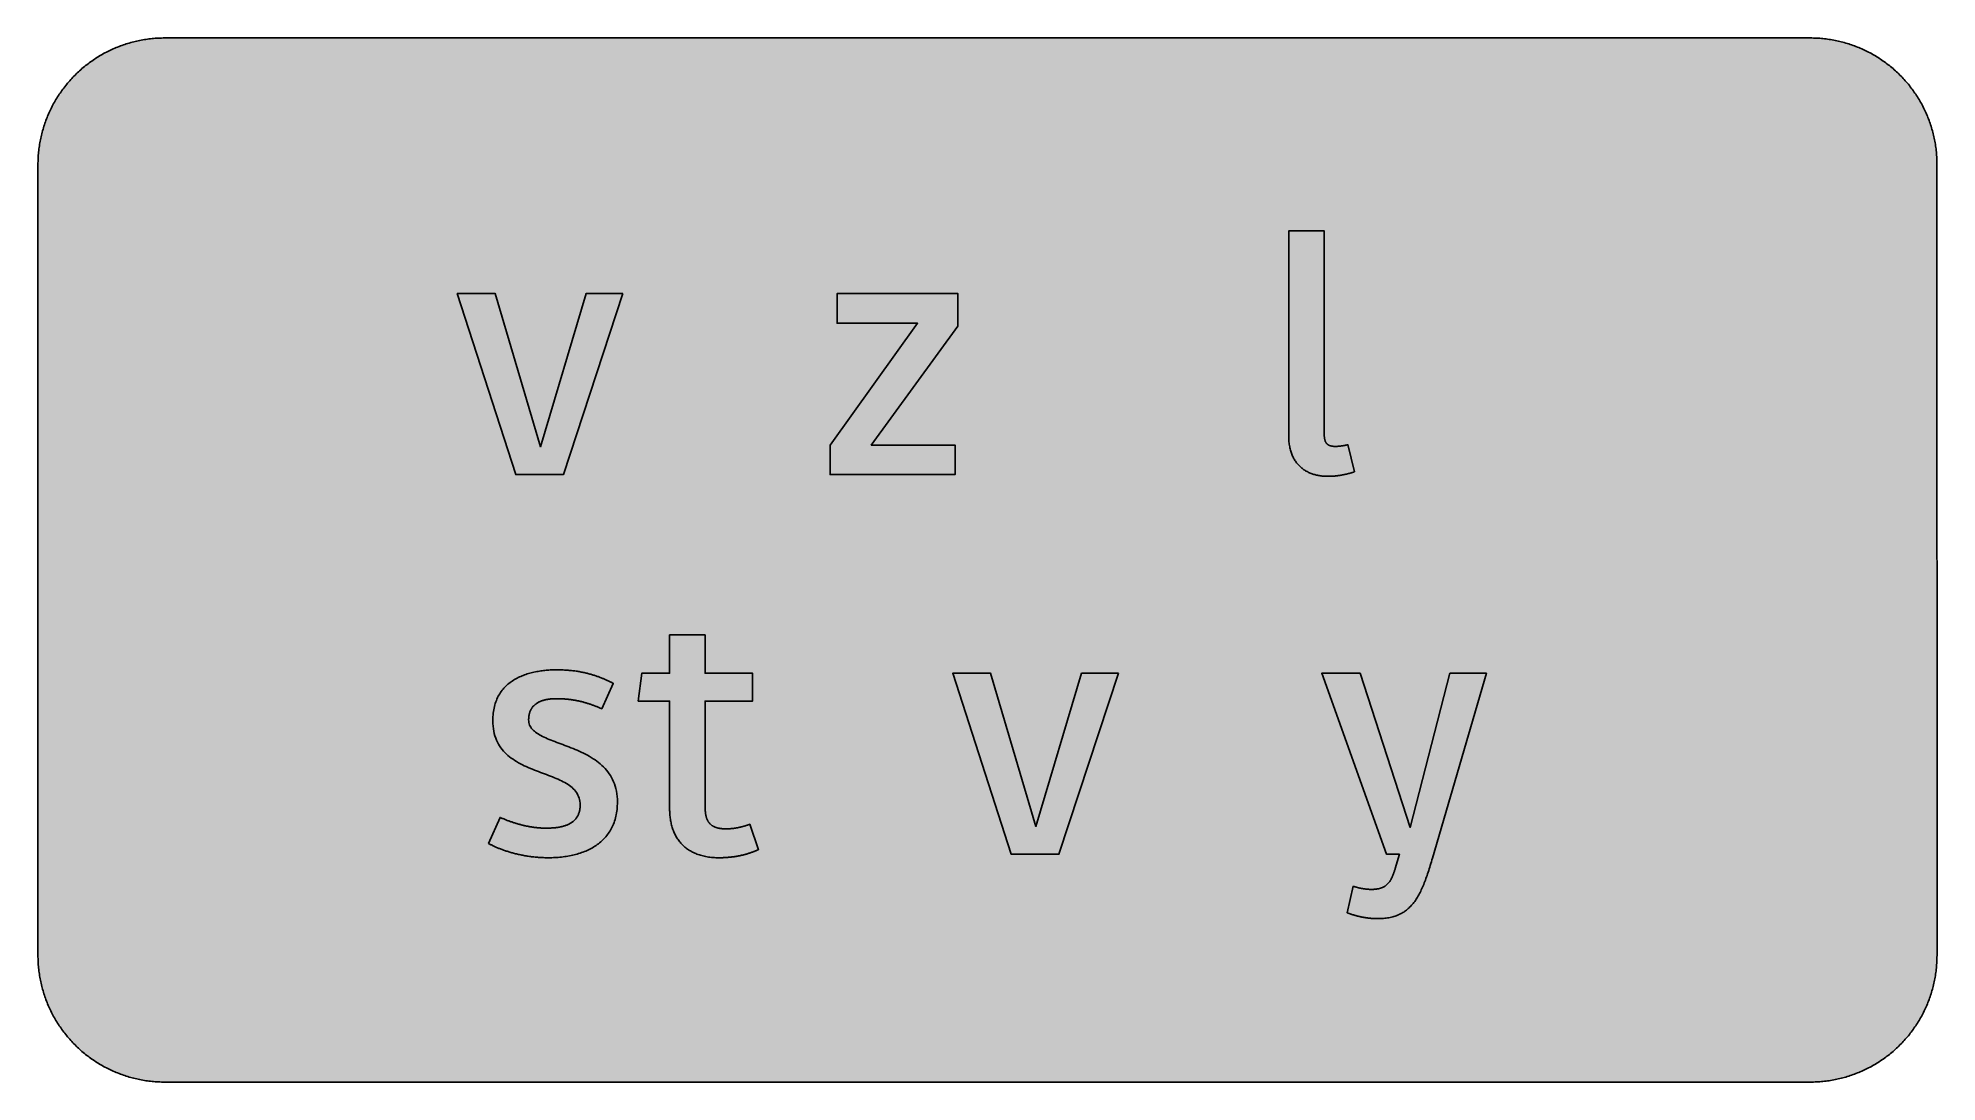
# Model space of a CAD drawing. Header units: millimetres. Extents: x 0 to 212, y 0 to 116.
import ezdxf

# ---------------------------------------------------------------- set-up
doc = ezdxf.new("R2010")
doc.units = ezdxf.units.MM

msp = doc.modelspace()

# ---------------------------------------------------------------- hatches: boundary and pattern name
for color, points in [(254, [(14.1633, 0.0536), (13.9878, 0.0533), (13.8125, 0.0559), (13.6373, 0.061), (13.462, 0.0686), (13.2893, 0.0787), (13.114, 0.0914), (12.9413, 0.1041), (12.7686, 0.1219), (12.5959, 0.1397), (12.4231, 0.16), (12.2504, 0.1829), (12.0777, 0.2057), (11.9075, 0.2337), (11.7373, 0.2616), (11.5672, 0.2921), (11.397, 0.3251), (11.2268, 0.3607), (11.0592, 0.3988), (10.8915, 0.4369), (10.7239, 0.4775), (10.5562, 0.5207), (10.3886, 0.5664), (10.2235, 0.6121), (10.0584, 0.6629), (9.8933, 0.7137), (9.7307, 0.7671), (9.5682, 0.8204), (9.4056, 0.8788), (9.2431, 0.9373), (9.083, 0.9982), (8.923, 1.0617), (8.763, 1.1252), (8.6055, 1.1938), (8.4455, 1.2624), (8.2906, 1.331), (8.1331, 1.4046), (7.9781, 1.4783), (7.8232, 1.5545), (7.6708, 1.6332), (7.5184, 1.7145), (7.366, 1.7958), (7.2161, 1.8796), (7.0663, 1.966), (6.919, 2.0523), (6.7716, 2.1438), (6.6243, 2.2352), (6.4795, 2.3266), (6.3348, 2.4232), (6.19, 2.5197), (6.0477, 2.6187), (5.908, 2.7178), (5.7683, 2.8194), (5.6286, 2.9235), (5.4915, 3.0302), (5.3543, 3.1369), (5.2197, 3.2461), (5.0851, 3.3579), (4.953, 3.4722), (4.8209, 3.5865), (4.6914, 3.7033), (4.5644, 3.8202), (4.4348, 3.9395), (4.3104, 4.0615), (4.1859, 4.1859), (4.0615, 4.3104), (3.9395, 4.4348), (3.8202, 4.5618), (3.7033, 4.6914), (3.5865, 4.8209), (3.4722, 4.953), (3.3579, 5.0851), (3.2487, 5.2197), (3.1369, 5.3543), (3.0302, 5.4915), (2.9235, 5.6286), (2.8194, 5.7683), (2.7178, 5.908), (2.6187, 6.0477), (2.5197, 6.19), (2.4232, 6.3348), (2.3266, 6.477), (2.2352, 6.6243), (2.1438, 6.7691), (2.0523, 6.919), (1.966, 7.0663), (1.8796, 7.2161), (1.7958, 7.366), (1.7145, 7.5184), (1.6332, 7.6708), (1.5545, 7.8232), (1.4783, 7.9781), (1.4046, 8.1331), (1.331, 8.2906), (1.2598, 8.4455), (1.1913, 8.603), (1.1252, 8.763), (1.0592, 8.923), (0.9982, 9.083), (0.9373, 9.2431), (0.8763, 9.4056), (0.8204, 9.5682), (0.7645, 9.7307), (0.7112, 9.8933), (0.6604, 10.0584), (0.6121, 10.2235), (0.5639, 10.3911), (0.5207, 10.5562), (0.4775, 10.7239), (0.4343, 10.8915), (0.3962, 11.0592), (0.3607, 11.2268), (0.3251, 11.397), (0.2921, 11.5672), (0.2616, 11.7373), (0.2311, 11.9075), (0.2057, 12.0802), (0.1803, 12.2504), (0.1575, 12.4231), (0.1372, 12.5959), (0.1194, 12.7686), (0.1041, 12.9413), (0.0889, 13.1166), (0.0787, 13.2893), (0.0686, 13.4645), (0.061, 13.6373), (0.0559, 13.8125), (0.0508, 13.9878), (0.0508, 14.163), (0.0522, 102.3592), (0.0508, 102.5322), (0.0559, 102.7074), (0.061, 102.8827), (0.0686, 103.058), (0.0787, 103.2307), (0.0889, 103.4059), (0.1041, 103.5787), (0.1194, 103.7514), (0.1372, 103.9241), (0.1575, 104.0968), (0.1803, 104.2695), (0.2057, 104.4423), (0.2311, 104.6124), (0.2616, 104.7826), (0.2921, 104.9528), (0.3251, 105.123), (0.3607, 105.2932), (0.3962, 105.4608), (0.4343, 105.6284), (0.4775, 105.7961), (0.5207, 105.9637), (0.5639, 106.1314), (0.6121, 106.2965), (0.6604, 106.4616), (0.7112, 106.6267), (0.7645, 106.7892), (0.8204, 106.9518), (0.8763, 107.1143), (0.9373, 107.2769), (0.9982, 107.4369), (1.0592, 107.5969), (1.1252, 107.757), (1.1913, 107.9144), (1.2598, 108.0745), (1.331, 108.2294), (1.4046, 108.3869), (1.4783, 108.5418), (1.5545, 108.6968), (1.6332, 108.8492), (1.7145, 109.0016), (1.7958, 109.154), (1.8796, 109.3038), (1.966, 109.4537), (2.0523, 109.601), (2.1438, 109.7483), (2.2352, 109.8956), (2.3266, 110.0404), (2.4232, 110.1852), (2.5197, 110.33), (2.6187, 110.4722), (2.7178, 110.6119), (2.8194, 110.7516), (2.9235, 110.8913), (3.0302, 111.0285), (3.1369, 111.1656), (3.2487, 111.3003), (3.3579, 111.4349), (3.4722, 111.567), (3.5865, 111.699), (3.7033, 111.8286), (3.8202, 111.9556), (3.9395, 112.0851), (4.0615, 112.2096), (4.1859, 112.334), (4.3104, 112.4585), (4.4348, 112.5804), (4.5644, 112.6998), (4.6914, 112.8166), (4.8209, 112.9335), (4.953, 113.0478), (5.0851, 113.1621), (5.2197, 113.2713), (5.3543, 113.3831), (5.4915, 113.4897), (5.6286, 113.5964), (5.7683, 113.7006), (5.908, 113.8022), (6.0477, 113.9012), (6.19, 114.0003), (6.3348, 114.0968), (6.4795, 114.1933), (6.6243, 114.2848), (6.7716, 114.3762), (6.919, 114.4676), (7.0663, 114.554), (7.2161, 114.6404), (7.366, 114.7242), (7.5184, 114.8055), (7.6708, 114.8867), (7.8232, 114.9655), (7.9781, 115.0417), (8.1331, 115.1153), (8.2906, 115.189), (8.4455, 115.2601), (8.6055, 115.3287), (8.763, 115.3947), (8.923, 115.4608), (9.083, 115.5217), (9.2431, 115.5827), (9.4056, 115.6437), (9.5682, 115.6995), (9.7307, 115.7554), (9.8933, 115.8088), (10.0584, 115.8596), (10.2235, 115.9078), (10.3886, 115.9561), (10.5562, 115.9993), (10.7239, 116.0424), (10.8915, 116.0856), (11.0592, 116.1237), (11.2268, 116.1593), (11.397, 116.1948), (11.5672, 116.2279), (11.7373, 116.2583), (11.9075, 116.2888), (12.0777, 116.3142), (12.2504, 116.3396), (12.4231, 116.3625), (12.5959, 116.3828), (12.7686, 116.4006), (12.9413, 116.4158), (13.114, 116.4311), (13.2893, 116.4412), (13.462, 116.4514), (13.6373, 116.459), (13.8125, 116.4641), (13.9878, 116.4692), (14.163, 116.4692), (197.6078, 116.4703), (197.7822, 116.4692), (197.9574, 116.4641), (198.1327, 116.459), (198.3054, 116.4514), (198.4807, 116.4412), (198.6534, 116.4311), (198.8287, 116.4158), (199.0014, 116.4006), (199.1741, 116.3828), (199.3468, 116.3625), (199.5195, 116.3396), (199.6897, 116.3142), (199.8624, 116.2888), (200.0326, 116.2583), (200.2028, 116.2279), (200.373, 116.1948), (200.5432, 116.1593), (200.7108, 116.1237), (200.8784, 116.0856), (201.0461, 116.0424), (201.2137, 115.9993), (201.3788, 115.9561), (201.5465, 115.9078), (201.7116, 115.8596), (201.8767, 115.8088), (202.0392, 115.7554), (202.2018, 115.6995), (202.3643, 115.6437), (202.5269, 115.5827), (202.6869, 115.5217), (202.8469, 115.4608), (203.007, 115.3947), (203.167, 115.3287), (203.3245, 115.2601), (203.4794, 115.189), (203.6369, 115.1153), (203.7918, 115.0417), (203.9468, 114.9655), (204.0992, 114.8867), (204.2516, 114.8055), (204.404, 114.7242), (204.5538, 114.6404), (204.7037, 114.554), (204.8535, 114.4676), (205.0009, 114.3762), (205.1456, 114.2848), (205.293, 114.1933), (205.4352, 114.0968), (205.58, 114.0003), (205.7222, 113.9012), (205.8619, 113.8022), (206.0016, 113.7006), (206.1413, 113.5964), (206.2785, 113.4897), (206.4156, 113.3831), (206.5503, 113.2713), (206.6849, 113.1621), (206.817, 113.0478), (206.949, 112.9335), (207.0786, 112.8166), (207.2081, 112.6998), (207.3351, 112.5804), (207.4596, 112.4585), (207.584, 112.334), (207.7085, 112.2096), (207.8304, 112.0851), (207.9498, 111.9556), (208.0666, 111.8286), (208.1835, 111.699), (208.2978, 111.567), (208.4121, 111.4349), (208.5238, 111.3003), (208.6331, 111.1656), (208.7397, 111.0285), (208.8464, 110.8913), (208.9506, 110.7516), (209.0522, 110.6119), (209.1512, 110.4722), (209.2503, 110.33), (209.3468, 110.1852), (209.4433, 110.0404), (209.5348, 109.8956), (209.6262, 109.7483), (209.7176, 109.601), (209.804, 109.4537), (209.8904, 109.3038), (209.9742, 109.154), (210.0555, 109.0016), (210.1367, 108.8492), (210.2155, 108.6968), (210.2917, 108.5418), (210.3653, 108.3869), (210.439, 108.2294), (210.5076, 108.0745), (210.5762, 107.9144), (210.6447, 107.757), (210.7082, 107.5969), (210.7717, 107.4369), (210.8327, 107.2769), (210.8911, 107.1143), (210.9495, 106.9518), (211.0029, 106.7892), (211.0562, 106.6267), (211.107, 106.4616), (211.1578, 106.2965), (211.2035, 106.1314), (211.2493, 105.9637), (211.2924, 105.7961), (211.3331, 105.6284), (211.3712, 105.4608), (211.4093, 105.2932), (211.4448, 105.123), (211.4779, 104.9528), (211.5083, 104.7826), (211.5363, 104.6124), (211.5642, 104.4423), (211.5871, 104.2695), (211.6099, 104.0968), (211.6303, 103.9241), (211.648, 103.7514), (211.6658, 103.5787), (211.6785, 103.4059), (211.6912, 103.2307), (211.7014, 103.058), (211.709, 102.8827), (211.7141, 102.7074), (211.7166, 102.5322), (211.7166, 102.3569), (211.7189, 14.1647), (211.7166, 13.9878), (211.7141, 13.8125), (211.709, 13.6373), (211.7014, 13.4645), (211.6912, 13.2893), (211.6785, 13.1166), (211.6658, 12.9413), (211.648, 12.7686), (211.6303, 12.5959), (211.6099, 12.4231), (211.5871, 12.2504), (211.5642, 12.0802), (211.5363, 11.9075), (211.5083, 11.7373), (211.4779, 11.5672), (211.4448, 11.397), (211.4093, 11.2268), (211.3712, 11.0592), (211.3331, 10.8915), (211.2924, 10.7239), (211.2493, 10.5562), (211.2035, 10.3911), (211.1578, 10.2235), (211.107, 10.0584), (211.0562, 9.8933), (211.0029, 9.7307), (210.9495, 9.5682), (210.8911, 9.4056), (210.8327, 9.2431), (210.7717, 9.083), (210.7082, 8.923), (210.6447, 8.763), (210.5762, 8.603), (210.5076, 8.4455), (210.439, 8.2906), (210.3653, 8.1331), (210.2917, 7.9781), (210.2155, 7.8232), (210.1367, 7.6708), (210.0555, 7.5184), (209.9742, 7.366), (209.8904, 7.2161), (209.804, 7.0663), (209.7176, 6.919), (209.6262, 6.7691), (209.5348, 6.6243), (209.4433, 6.477), (209.3468, 6.3348), (209.2503, 6.19), (209.1512, 6.0477), (209.0522, 5.908), (208.9506, 5.7683), (208.8464, 5.6286), (208.7397, 5.4915), (208.6331, 5.3543), (208.5238, 5.2197), (208.4121, 5.0851), (208.2978, 4.953), (208.1835, 4.8209), (208.0666, 4.6914), (207.9498, 4.5618), (207.8304, 4.4348), (207.7085, 4.3104), (207.584, 4.1859), (207.4596, 4.0615), (207.3351, 3.9395), (207.2081, 3.8202), (207.0786, 3.7033), (206.949, 3.5865), (206.817, 3.4722), (206.6849, 3.3579), (206.5503, 3.2461), (206.4156, 3.1369), (206.2785, 3.0302), (206.1413, 2.9235), (206.0016, 2.8194), (205.8619, 2.7178), (205.7222, 2.6187), (205.58, 2.5197), (205.4352, 2.4232), (205.293, 2.3266), (205.1456, 2.2352), (205.0009, 2.1438), (204.8535, 2.0523), (204.7037, 1.966), (204.5538, 1.8796), (204.404, 1.7958), (204.2516, 1.7145), (204.0992, 1.6332), (203.9468, 1.5545), (203.7918, 1.4783), (203.6369, 1.4046), (203.4794, 1.331), (203.3245, 1.2624), (203.167, 1.1938), (203.007, 1.1252), (202.8469, 1.0617), (202.6869, 0.9982), (202.5269, 0.9373), (202.3643, 0.8788), (202.2018, 0.8204), (202.0392, 0.7671), (201.8767, 0.7137), (201.7116, 0.6629), (201.5465, 0.6121), (201.3788, 0.5664), (201.2137, 0.5207), (201.0461, 0.4775), (200.8784, 0.4369), (200.7108, 0.3988), (200.5432, 0.3607), (200.373, 0.3251), (200.2028, 0.2921), (200.0326, 0.2616), (199.8624, 0.2337), (199.6897, 0.2057), (199.5195, 0.1829), (199.3468, 0.16), (199.1741, 0.1397), (199.0014, 0.1219), (198.8287, 0.1041), (198.6534, 0.0914), (198.4807, 0.0787), (198.3054, 0.0686), (198.1327, 0.061), (197.9574, 0.0559), (197.7822, 0.0533), (197.6069, 0.0533)]), (59, [(146.05, 71.1232), (146.0297, 71.1175), (146.0119, 71.1124), (145.9916, 71.1048), (145.9738, 71.0997), (145.9535, 71.0946), (145.9332, 71.0895), (145.9128, 71.0844), (145.8925, 71.0794), (145.8722, 71.0743), (145.8519, 71.0692), (145.8316, 71.0667), (145.8087, 71.0616), (145.7884, 71.0565), (145.7655, 71.0514), (145.7427, 71.0463), (145.7223, 71.0438), (145.6995, 71.0387), (145.6766, 71.0336), (145.6538, 71.0286), (145.6309, 71.026), (145.608, 71.0209), (145.5852, 71.0184), (145.5623, 71.0133), (145.5395, 71.0082), (145.5166, 71.0057), (145.4937, 71.0006), (145.4709, 70.9981), (145.448, 70.9955), (145.4252, 70.9905), (145.4023, 70.9879), (145.3769, 70.9854), (145.354, 70.9803), (145.3312, 70.9778), (145.3083, 70.9752), (145.2855, 70.9727), (145.2626, 70.9701), (145.2397, 70.9651), (145.2169, 70.9625), (145.194, 70.96), (145.1712, 70.9574), (145.1483, 70.9549), (145.1254, 70.9549), (145.1051, 70.9524), (145.0823, 70.9498), (145.0594, 70.9473), (145.0391, 70.9447), (145.0162, 70.9422), (144.9959, 70.9422), (144.973, 70.9397), (144.9527, 70.9371), (144.9324, 70.9371), (144.9121, 70.9346), (144.8918, 70.9346), (144.8714, 70.932), (144.8511, 70.932), (144.8333, 70.932), (144.813, 70.9295), (144.7952, 70.9295), (144.7775, 70.9295), (144.7597, 70.9295), (144.7419, 70.927), (144.7241, 70.927), (144.7063, 70.927), (144.6911, 70.927), (144.6403, 70.927), (144.5946, 70.9295), (144.5489, 70.9295), (144.5031, 70.932), (144.46, 70.9346), (144.4168, 70.9397), (144.3736, 70.9422), (144.333, 70.9473), (144.2949, 70.9524), (144.2568, 70.96), (144.2187, 70.9676), (144.1831, 70.9752), (144.1475, 70.9828), (144.1145, 70.9905), (144.0815, 71.0006), (144.0485, 71.0108), (144.018, 71.0235), (143.9875, 71.0362), (143.957, 71.0463), (143.9291, 71.0616), (143.9012, 71.0743), (143.8758, 71.0895), (143.8504, 71.1048), (143.825, 71.1225), (143.8021, 71.1403), (143.7767, 71.1581), (143.7564, 71.1759), (143.7335, 71.1962), (143.7132, 71.2165), (143.6954, 71.2368), (143.6751, 71.2597), (143.6573, 71.2826), (143.6395, 71.3054), (143.6243, 71.3308), (143.6065, 71.3562), (143.5913, 71.3816), (143.5786, 71.4096), (143.5633, 71.435), (143.5506, 71.4654), (143.5379, 71.4934), (143.5278, 71.5239), (143.5151, 71.5569), (143.5049, 71.5874), (143.4948, 71.6204), (143.4871, 71.6559), (143.477, 71.6915), (143.4694, 71.7271), (143.4617, 71.7626), (143.4567, 71.8007), (143.449, 71.8388), (143.444, 71.8795), (143.4389, 71.9201), (143.4338, 71.9607), (143.4287, 72.0039), (143.4262, 72.0471), (143.4211, 72.0903), (143.4186, 72.136), (143.416, 72.1817), (143.4135, 72.23), (143.4135, 72.2782), (143.4109, 72.3265), (143.4109, 72.3773), (143.4109, 72.4281), (143.4109, 72.4814), (143.4112, 94.9508), (139.4534, 94.9508), (139.4534, 72.1716), (139.4536, 72.0166), (139.4587, 71.8668), (139.4663, 71.7194), (139.4765, 71.5747), (139.4892, 71.435), (139.5044, 71.2953), (139.5222, 71.1606), (139.5425, 71.026), (139.5679, 70.8965), (139.5933, 70.7695), (139.6213, 70.645), (139.6543, 70.5231), (139.6873, 70.4037), (139.7254, 70.2869), (139.7635, 70.1751), (139.8041, 70.0634), (139.8473, 69.9541), (139.893, 69.85), (139.9413, 69.7459), (139.9921, 69.6468), (140.0454, 69.5477), (140.0988, 69.4538), (140.1572, 69.3623), (140.2156, 69.2709), (140.2766, 69.1845), (140.3401, 69.1007), (140.4036, 69.0169), (140.4722, 68.9381), (140.5407, 68.8619), (140.6093, 68.7857), (140.683, 68.7146), (140.7566, 68.6435), (140.8328, 68.5775), (140.909, 68.5114), (140.9903, 68.4479), (141.0716, 68.3895), (141.1529, 68.3311), (141.2367, 68.2752), (141.3231, 68.2219), (141.4094, 68.1711), (141.4983, 68.1228), (141.5872, 68.0745), (141.6787, 68.0314), (141.7701, 67.9882), (141.8641, 67.9501), (141.9606, 67.912), (142.0546, 67.8764), (142.1536, 67.8434), (142.2527, 67.8129), (142.3518, 67.7824), (142.4508, 67.757), (142.5524, 67.7316), (142.6566, 67.7088), (142.7582, 67.6885), (142.8623, 67.6681), (142.969, 67.6529), (143.0757, 67.6377), (143.1823, 67.625), (143.289, 67.6148), (143.3982, 67.6072), (143.5075, 67.5996), (143.6167, 67.5945), (143.7259, 67.5919), (143.8377, 67.5919), (143.8885, 67.5919), (143.9418, 67.5919), (143.9951, 67.5919), (144.0459, 67.5945), (144.0993, 67.5945), (144.1501, 67.597), (144.2009, 67.5996), (144.2542, 67.6021), (144.305, 67.6046), (144.3558, 67.6072), (144.4066, 67.6097), (144.4574, 67.6148), (144.5082, 67.6173), (144.559, 67.6224), (144.6073, 67.6275), (144.6581, 67.6326), (144.7089, 67.6377), (144.7571, 67.6427), (144.8054, 67.6478), (144.8562, 67.6529), (144.9045, 67.6605), (144.9527, 67.6656), (145.001, 67.6732), (145.0492, 67.6783), (145.0975, 67.6859), (145.1458, 67.6935), (145.194, 67.7012), (145.2397, 67.7088), (145.288, 67.7164), (145.3363, 67.724), (145.382, 67.7342), (145.4277, 67.7418), (145.4734, 67.7494), (145.5217, 67.7596), (145.5674, 67.7672), (145.6131, 67.7774), (145.6563, 67.7875), (145.702, 67.7977), (145.7477, 67.8078), (145.7909, 67.8155), (145.8366, 67.8256), (145.8798, 67.8383), (145.923, 67.8485), (145.9687, 67.8586), (146.0119, 67.8688), (146.0551, 67.879), (146.0983, 67.8917), (146.1389, 67.9018), (146.1821, 67.9145), (146.2253, 67.9247), (146.2659, 67.9374), (146.3091, 67.9475), (146.3497, 67.9602), (146.3904, 67.9729), (146.431, 67.9831), (146.4716, 67.9958), (146.5123, 68.0085), (146.5529, 68.0212), (146.591, 68.0339), (146.6317, 68.0441), (146.6698, 68.0568), (146.7079, 68.0695), (146.7485, 68.0822), (146.7866, 68.0949)]), (59, [(65.2568, 87.9655), (61.1434, 87.9655), (56.0599, 70.89), (51.0148, 87.9655), (46.7857, 87.9655), (53.3054, 67.787), (58.6218, 67.787)]), (59, [(102.5881, 84.3178), (102.5881, 87.9655), (89.1219, 87.9655), (89.1219, 84.6663), (98.086, 84.6663), (88.3461, 71.0844), (88.3461, 67.787), (102.278, 67.787), (102.278, 71.0844), (92.9252, 71.0844)]), (59, [(70.4564, 30.4969), (70.4571, 30.3479), (70.4596, 30.2031), (70.4672, 30.0584), (70.4748, 29.9161), (70.4875, 29.7764), (70.5002, 29.6367), (70.518, 29.497), (70.5358, 29.3599), (70.5587, 29.2252), (70.5815, 29.0906), (70.6095, 28.9585), (70.6374, 28.8265), (70.6704, 28.6995), (70.7034, 28.5699), (70.7415, 28.4455), (70.7822, 28.321), (70.8228, 28.1991), (70.8685, 28.0797), (70.9168, 27.9603), (70.9676, 27.8435), (71.0209, 27.7292), (71.0768, 27.6149), (71.1352, 27.5057), (71.1962, 27.3964), (71.2597, 27.2898), (71.3257, 27.1856), (71.3969, 27.0815), (71.468, 26.9824), (71.5442, 26.8834), (71.6204, 26.7868), (71.7017, 26.6929), (71.7855, 26.6014), (71.8718, 26.5125), (71.9607, 26.4262), (72.0522, 26.3398), (72.1462, 26.2585), (72.2427, 26.1772), (72.3417, 26.101), (72.4459, 26.0274), (72.5526, 25.9537), (72.6592, 25.8851), (72.771, 25.8166), (72.8853, 25.7531), (73.0021, 25.6896), (73.1241, 25.6311), (73.246, 25.5753), (73.373, 25.5219), (73.5, 25.4711), (73.6321, 25.4229), (73.7667, 25.3771), (73.9038, 25.334), (74.0461, 25.2959), (74.1883, 25.2603), (74.3356, 25.2247), (74.4855, 25.1943), (74.6379, 25.1689), (74.7928, 25.1435), (74.9503, 25.1231), (75.1129, 25.1054), (75.278, 25.0901), (75.4456, 25.0774), (75.6158, 25.0698), (75.7885, 25.0647), (75.9663, 25.0647), (76.0374, 25.0647), (76.1086, 25.0647), (76.1797, 25.0647), (76.2483, 25.0673), (76.3194, 25.0698), (76.3905, 25.0698), (76.4616, 25.0723), (76.5327, 25.0774), (76.6013, 25.08), (76.6724, 25.085), (76.7436, 25.0876), (76.8121, 25.0927), (76.8833, 25.0977), (76.9518, 25.1028), (77.023, 25.1104), (77.0941, 25.1155), (77.1627, 25.1231), (77.2338, 25.1308), (77.3024, 25.1384), (77.3735, 25.146), (77.4421, 25.1536), (77.5106, 25.1638), (77.5818, 25.1714), (77.6503, 25.1816), (77.7189, 25.1917), (77.7875, 25.2044), (77.8586, 25.2146), (77.9272, 25.2273), (77.9958, 25.2374), (78.0644, 25.2501), (78.1329, 25.2628), (78.2015, 25.2781), (78.2701, 25.2908), (78.3387, 25.306), (78.4073, 25.3213), (78.4758, 25.3365), (78.5444, 25.3517), (78.613, 25.367), (78.6816, 25.3848), (78.7502, 25.4), (78.8162, 25.4178), (78.8848, 25.4356), (78.9534, 25.4559), (79.0194, 25.4737), (79.088, 25.494), (79.154, 25.5143), (79.2226, 25.5346), (79.2886, 25.5549), (79.3572, 25.5753), (79.4233, 25.5981), (79.4918, 25.621), (79.5579, 25.6438), (79.6239, 25.6667), (79.69, 25.6896), (79.7585, 25.715), (79.8246, 25.7404), (79.8906, 25.7658), (79.9567, 25.7912), (80.0227, 25.8166), (80.0887, 25.8445), (80.1548, 25.8724), (80.2208, 25.9004), (80.2843, 25.9283), (80.3504, 25.9563), (79.3821, 28.7898), (79.3344, 28.7731), (79.2861, 28.7553), (79.2404, 28.7401), (79.1947, 28.7249), (79.1489, 28.7096), (79.1032, 28.6944), (79.0575, 28.6817), (79.0118, 28.6664), (78.9686, 28.6537), (78.9229, 28.6385), (78.8797, 28.6258), (78.8365, 28.6131), (78.7908, 28.6004), (78.7476, 28.5877), (78.7044, 28.575), (78.6613, 28.5623), (78.6206, 28.5496), (78.5774, 28.5394), (78.5343, 28.5267), (78.4936, 28.5166), (78.4504, 28.5064), (78.4098, 28.4963), (78.3666, 28.4861), (78.326, 28.4759), (78.2853, 28.4658), (78.2422, 28.4556), (78.2015, 28.448), (78.1609, 28.4378), (78.1202, 28.4302), (78.0796, 28.4226), (78.039, 28.4124), (77.9983, 28.4048), (77.9577, 28.3972), (77.917, 28.3896), (77.8764, 28.3845), (77.8383, 28.3769), (77.7977, 28.3693), (77.757, 28.3642), (77.7164, 28.3566), (77.6757, 28.3515), (77.6376, 28.3464), (77.597, 28.3413), (77.5564, 28.3362), (77.5157, 28.3312), (77.4776, 28.3261), (77.437, 28.321), (77.3963, 28.3185), (77.3557, 28.3134), (77.3151, 28.3108), (77.277, 28.3058), (77.2363, 28.3032), (77.1957, 28.3007), (77.155, 28.2981), (77.1144, 28.2956), (77.0738, 28.2931), (77.0331, 28.2905), (76.9925, 28.2905), (76.9518, 28.288), (76.9112, 28.288), (76.8706, 28.2854), (76.8274, 28.2854), (76.7867, 28.2854), (76.7461, 28.2854), (76.7029, 28.2829), (76.6216, 28.2854), (76.5429, 28.2854), (76.4667, 28.2905), (76.3905, 28.2931), (76.3168, 28.3007), (76.2432, 28.3058), (76.1721, 28.3134), (76.1035, 28.3235), (76.0349, 28.3337), (75.9714, 28.3464), (75.9054, 28.3591), (75.8444, 28.3718), (75.7834, 28.387), (75.7225, 28.4048), (75.6641, 28.4226), (75.6082, 28.4404), (75.5548, 28.4607), (75.5015, 28.4836), (75.4482, 28.5039), (75.3974, 28.5293), (75.3491, 28.5521), (75.3034, 28.5801), (75.2551, 28.6055), (75.2119, 28.6334), (75.1688, 28.6639), (75.1256, 28.6944), (75.0849, 28.7249), (75.0468, 28.7579), (75.0087, 28.7934), (74.9732, 28.8265), (74.9376, 28.862), (74.9046, 28.9001), (74.8716, 28.9382), (74.8411, 28.9789), (74.8106, 29.0195), (74.7801, 29.0601), (74.7547, 29.1033), (74.7268, 29.1465), (74.7014, 29.1922), (74.6785, 29.2379), (74.6557, 29.2837), (74.6328, 29.3319), (74.6125, 29.3827), (74.5922, 29.431), (74.5744, 29.4843), (74.5566, 29.5351), (74.5414, 29.5885), (74.5261, 29.6443), (74.5109, 29.6977), (74.4982, 29.7561), (74.4855, 29.812), (74.4753, 29.8704), (74.4652, 29.9314), (74.4576, 29.9923), (74.4474, 30.0533), (74.4398, 30.1142), (74.4347, 30.1777), (74.4296, 30.2438), (74.4245, 30.3098), (74.4195, 30.3759), (74.4169, 30.4444), (74.4144, 30.5105), (74.4144, 30.5816), (74.4144, 30.6527), (74.4153, 42.5274), (79.6918, 42.5274), (79.6918, 45.6322), (74.4153, 45.6322), (74.4153, 49.8997), (70.4564, 49.8997), (70.4564, 45.6322), (67.353, 45.6322), (66.9643, 42.5274), (70.4564, 42.5274)]), (59, [(56.9528, 25.0649), (57.1348, 25.0647), (57.3176, 25.0673), (57.5005, 25.0749), (57.6834, 25.0825), (57.8663, 25.0927), (58.0466, 25.1079), (58.227, 25.1231), (58.4073, 25.1409), (58.5851, 25.1612), (58.7629, 25.1866), (58.9407, 25.212), (59.116, 25.24), (59.2912, 25.273), (59.4639, 25.306), (59.6341, 25.3441), (59.8043, 25.3848), (59.9745, 25.4279), (60.1421, 25.4737), (60.3072, 25.5219), (60.4698, 25.5727), (60.6323, 25.6286), (60.7924, 25.687), (60.9498, 25.7454), (61.1048, 25.8115), (61.2572, 25.8775), (61.4096, 25.9486), (61.5569, 26.0198), (61.7042, 26.0985), (61.849, 26.1772), (61.9887, 26.2611), (62.1259, 26.3474), (62.263, 26.4363), (62.3951, 26.5303), (62.5246, 26.6268), (62.6516, 26.7259), (62.7761, 26.83), (62.8955, 26.9367), (63.0123, 27.0459), (63.1266, 27.1602), (63.2358, 27.2796), (63.3425, 27.399), (63.4467, 27.526), (63.5457, 27.653), (63.6422, 27.7851), (63.7337, 27.9222), (63.8226, 28.0619), (63.9064, 28.2067), (63.9851, 28.354), (64.0613, 28.5064), (64.1325, 28.6614), (64.1985, 28.8214), (64.262, 28.9839), (64.3179, 29.1516), (64.3712, 29.3243), (64.422, 29.4996), (64.4652, 29.6799), (64.5033, 29.8653), (64.5389, 30.0533), (64.5668, 30.2463), (64.5922, 30.4419), (64.61, 30.6426), (64.6227, 30.8483), (64.6328, 31.0591), (64.6354, 31.2725), (64.6278, 31.5951), (64.6049, 31.9049), (64.5719, 32.2021), (64.5236, 32.4917), (64.4627, 32.7685), (64.389, 33.0327), (64.3052, 33.2892), (64.2087, 33.5356), (64.102, 33.7744), (63.9851, 34.0004), (63.8581, 34.2189), (63.721, 34.4297), (63.5762, 34.6304), (63.4213, 34.8234), (63.2587, 35.0088), (63.0885, 35.1866), (62.9107, 35.3568), (62.7278, 35.5194), (62.5348, 35.6768), (62.3392, 35.8267), (62.1386, 35.9715), (61.9303, 36.1086), (61.7195, 36.2433), (61.5036, 36.3703), (61.2851, 36.4922), (61.0616, 36.609), (60.8381, 36.7233), (60.6095, 36.8325), (60.3809, 36.9392), (60.1497, 37.0408), (59.9186, 37.1373), (59.6875, 37.2339), (59.4563, 37.3278), (59.2252, 37.4167), (58.994, 37.5056), (58.7654, 37.592), (58.5368, 37.6758), (58.3133, 37.7596), (58.0898, 37.8435), (57.8714, 37.9247), (57.6555, 38.006), (57.4446, 38.0873), (57.2364, 38.1686), (57.0357, 38.2524), (56.8376, 38.3337), (56.6471, 38.4175), (56.4642, 38.5039), (56.2864, 38.5902), (56.1162, 38.6791), (55.9537, 38.7706), (55.7987, 38.862), (55.6539, 38.9585), (55.5168, 39.0576), (55.3898, 39.1617), (55.2729, 39.2659), (55.1663, 39.3776), (55.0697, 39.4894), (54.9834, 39.6088), (54.9123, 39.7332), (54.8513, 39.8602), (54.803, 39.9948), (54.7675, 40.1345), (54.7472, 40.2793), (54.7395, 40.4292), (54.7421, 40.5079), (54.7446, 40.5841), (54.7472, 40.6578), (54.7548, 40.7314), (54.7624, 40.8026), (54.77, 40.8737), (54.7827, 40.9423), (54.7954, 41.0108), (54.8107, 41.0769), (54.8259, 41.1429), (54.8437, 41.2064), (54.864, 41.2674), (54.8843, 41.3283), (54.9072, 41.3893), (54.9326, 41.4477), (54.958, 41.5036), (54.9859, 41.5595), (55.0139, 41.6128), (55.0443, 41.6662), (55.0774, 41.7195), (55.1104, 41.7703), (55.1459, 41.8186), (55.1815, 41.8668), (55.2196, 41.9125), (55.2602, 41.9583), (55.3009, 42.0014), (55.3441, 42.0446), (55.3872, 42.0853), (55.433, 42.1259), (55.4812, 42.1665), (55.5295, 42.2021), (55.5777, 42.2402), (55.6285, 42.2758), (55.6819, 42.3088), (55.7352, 42.3418), (55.7911, 42.3748), (55.847, 42.4053), (55.9054, 42.4332), (55.9638, 42.4612), (56.0248, 42.4891), (56.0883, 42.5145), (56.1518, 42.5399), (56.2153, 42.5628), (56.2813, 42.5856), (56.3474, 42.606), (56.4159, 42.6263), (56.4845, 42.6441), (56.5556, 42.6618), (56.6268, 42.6796), (56.7004, 42.6949), (56.7741, 42.7101), (56.8503, 42.7228), (56.9265, 42.7355), (57.0052, 42.7457), (57.084, 42.7558), (57.1627, 42.7634), (57.244, 42.7711), (57.3278, 42.7787), (57.4116, 42.7838), (57.4954, 42.7888), (57.5818, 42.7939), (57.6682, 42.7965), (57.7545, 42.7965), (57.8434, 42.7965), (57.9247, 42.7965), (58.006, 42.7965), (58.0873, 42.7965), (58.1685, 42.7939), (58.2498, 42.7914), (58.3311, 42.7888), (58.4124, 42.7863), (58.4911, 42.7812), (58.5724, 42.7761), (58.6511, 42.7711), (58.7324, 42.766), (58.8112, 42.7609), (58.8899, 42.7533), (58.9712, 42.7457), (59.0499, 42.738), (59.1287, 42.7304), (59.2074, 42.7228), (59.2861, 42.7126), (59.3649, 42.7025), (59.4436, 42.6923), (59.5224, 42.6822), (59.6011, 42.672), (59.6798, 42.6593), (59.756, 42.6466), (59.8348, 42.6339), (59.9135, 42.6187), (59.9923, 42.606), (60.0685, 42.5907), (60.1472, 42.5755), (60.2259, 42.5602), (60.3021, 42.5425), (60.3809, 42.5272), (60.4596, 42.5094), (60.5358, 42.4917), (60.6146, 42.4713), (60.6908, 42.4536), (60.7695, 42.4332), (60.8482, 42.4129), (60.9244, 42.3901), (61.0032, 42.3697), (61.0794, 42.3469), (61.1581, 42.324), (61.2369, 42.3012), (61.3131, 42.2783), (61.3918, 42.2529), (61.4705, 42.2275), (61.5467, 42.2021), (61.6255, 42.1767), (61.7042, 42.1488), (61.783, 42.1208), (61.8592, 42.0929), (61.9379, 42.0649), (62.0166, 42.0345), (62.0954, 42.004), (62.1741, 41.9735), (62.2529, 41.943), (62.3316, 41.9125), (62.4103, 41.8795), (62.4891, 41.8465), (62.5704, 41.8135), (62.6491, 41.7779), (62.7278, 41.7424), (62.8091, 41.7068), (62.8879, 41.6712), (64.1696, 44.5061), (64.1121, 44.5338), (64.0537, 44.5643), (63.9953, 44.5948), (63.9343, 44.6253), (63.8734, 44.6557), (63.8099, 44.6862), (63.7464, 44.7167), (63.6829, 44.7472), (63.6168, 44.7802), (63.5483, 44.8107), (63.4797, 44.8437), (63.4111, 44.8742), (63.34, 44.9072), (63.2689, 44.9402), (63.1952, 44.9707), (63.1215, 45.0037), (63.0453, 45.0367), (62.9691, 45.0672), (62.8904, 45.1002), (62.8117, 45.1307), (62.7304, 45.1637), (62.6491, 45.1942), (62.5653, 45.2247), (62.4815, 45.2577), (62.3951, 45.2882), (62.3062, 45.3187), (62.2173, 45.3492), (62.1284, 45.3796), (62.037, 45.4076), (61.943, 45.4381), (61.849, 45.466), (61.7525, 45.4939), (61.656, 45.5219), (61.5569, 45.5498), (61.4578, 45.5778), (61.3562, 45.6032), (61.2546, 45.6286), (61.1505, 45.654), (61.0438, 45.6794), (60.9371, 45.7022), (60.8279, 45.7276), (60.7162, 45.7479), (60.6044, 45.7708), (60.4901, 45.7911), (60.3758, 45.8114), (60.259, 45.8318), (60.1421, 45.8521), (60.0227, 45.8699), (59.9008, 45.8851), (59.7764, 45.9029), (59.6519, 45.9181), (59.5274, 45.9308), (59.3979, 45.9435), (59.2684, 45.9562), (59.1388, 45.9689), (59.0067, 45.9791), (58.8721, 45.9867), (58.735, 45.9943), (58.5978, 46.0019), (58.4581, 46.007), (58.3159, 46.0121), (58.1736, 46.0146), (58.0288, 46.0172), (57.8815, 46.0172), (57.7393, 46.0172), (57.5945, 46.0146), (57.4497, 46.0121), (57.3024, 46.0045), (57.1551, 45.9994), (57.0052, 45.9892), (56.8579, 45.9791), (56.7055, 45.9664), (56.5556, 45.9511), (56.4032, 45.9334), (56.2508, 45.9156), (56.0984, 45.8953), (55.946, 45.8699), (55.7936, 45.8445), (55.6412, 45.8165), (55.4888, 45.7886), (55.3364, 45.7556), (55.1866, 45.72), (55.0342, 45.6819), (54.8843, 45.6413), (54.7345, 45.5981), (54.5871, 45.5524), (54.4398, 45.5041), (54.2925, 45.4533), (54.1477, 45.4), (54.0029, 45.3415), (53.8607, 45.2806), (53.721, 45.2171), (53.5813, 45.151), (53.4441, 45.0825), (53.3095, 45.0088), (53.1774, 44.9326), (53.0454, 44.8513), (52.9184, 44.7675), (52.7914, 44.6811), (52.6694, 44.5897), (52.5475, 44.4957), (52.4307, 44.3992), (52.3164, 44.2976), (52.2046, 44.1909), (52.0954, 44.0817), (51.9887, 43.9699), (51.8871, 43.8506), (51.7881, 43.7312), (51.6941, 43.6042), (51.6026, 43.4746), (51.5163, 43.34), (51.4325, 43.2029), (51.3537, 43.0606), (51.2775, 42.9133), (51.2089, 42.7609), (51.1429, 42.606), (51.0794, 42.4434), (51.0235, 42.2783), (50.9727, 42.1081), (50.9245, 41.9329), (50.8838, 41.7525), (50.8457, 41.5696), (50.8152, 41.3791), (50.7898, 41.1836), (50.7695, 40.9829), (50.7543, 40.7797), (50.7441, 40.5689), (50.7416, 40.353), (50.7492, 40.038), (50.7695, 39.7383), (50.8051, 39.4487), (50.8508, 39.1693), (50.9118, 38.9052), (50.9829, 38.6486), (51.0667, 38.4048), (51.1607, 38.1711), (51.2648, 37.9451), (51.3817, 37.7317), (51.5061, 37.526), (51.6407, 37.3304), (51.7855, 37.1424), (51.9354, 36.9621), (52.0954, 36.7894), (52.263, 36.6268), (52.4383, 36.4693), (52.6212, 36.3195), (52.8066, 36.1772), (53.0022, 36.0401), (53.2003, 35.908), (53.4035, 35.7835), (53.6118, 35.6616), (53.8251, 35.5473), (54.0385, 35.4355), (54.2595, 35.3289), (54.4805, 35.2247), (54.704, 35.1257), (54.93, 35.0291), (55.1561, 34.9352), (55.3847, 34.8437), (55.6133, 34.7548), (55.8394, 34.6685), (56.068, 34.5821), (56.294, 34.4957), (56.5201, 34.4119), (56.7436, 34.3281), (56.9646, 34.2443), (57.1856, 34.1605), (57.4015, 34.0766), (57.6123, 33.9903), (57.8206, 33.9039), (58.0238, 33.815), (58.2219, 33.7236), (58.4175, 33.6321), (58.6054, 33.5356), (58.7858, 33.4366), (58.961, 33.335), (59.1287, 33.2283), (59.2887, 33.1191), (59.4385, 33.0048), (59.5833, 32.8854), (59.7179, 32.7609), (59.8424, 32.6314), (59.9592, 32.4968), (60.0634, 32.3545), (60.1574, 32.2072), (60.2412, 32.0523), (60.3123, 31.8897), (60.3733, 31.7221), (60.419, 31.5443), (60.4545, 31.3588), (60.4749, 31.1633), (60.4825, 30.9626), (60.4799, 30.8737), (60.4774, 30.7873), (60.4723, 30.701), (60.4647, 30.6197), (60.4571, 30.5384), (60.4444, 30.4571), (60.4317, 30.3809), (60.4164, 30.3047), (60.3987, 30.2285), (60.3783, 30.1574), (60.358, 30.0863), (60.3352, 30.0152), (60.3098, 29.9466), (60.2818, 29.8806), (60.2513, 29.8171), (60.2209, 29.7536), (60.1878, 29.6926), (60.1523, 29.6316), (60.1167, 29.5732), (60.0761, 29.5173), (60.0354, 29.4615), (59.9948, 29.4081), (59.9491, 29.3548), (59.9034, 29.304), (59.8551, 29.2532), (59.8043, 29.2075), (59.7535, 29.1592), (59.7002, 29.116), (59.6443, 29.0703), (59.5884, 29.0297), (59.53, 28.989), (59.469, 28.9484), (59.4055, 28.9103), (59.342, 28.8747), (59.276, 28.8392), (59.2099, 28.8061), (59.1414, 28.7731), (59.0702, 28.7426), (58.9966, 28.7122), (58.9229, 28.6842), (58.8467, 28.6563), (58.7705, 28.6309), (58.6918, 28.6055), (58.6105, 28.5826), (58.5292, 28.5598), (58.4454, 28.5394), (58.359, 28.5191), (58.2727, 28.5013), (58.1838, 28.4836), (58.0949, 28.4683), (58.0034, 28.4531), (57.9095, 28.4404), (57.8155, 28.4277), (57.719, 28.415), (57.6224, 28.4048), (57.5234, 28.3972), (57.4218, 28.3896), (57.3202, 28.382), (57.2186, 28.3769), (57.1119, 28.3718), (57.0078, 28.3667), (56.8985, 28.3642), (56.7893, 28.3642), (56.6801, 28.3616), (56.6064, 28.3642), (56.5302, 28.3642), (56.454, 28.3667), (56.3804, 28.3667), (56.3042, 28.3693), (56.228, 28.3743), (56.1492, 28.3769), (56.073, 28.382), (55.9968, 28.387), (55.9181, 28.3947), (55.8419, 28.3997), (55.7632, 28.4074), (55.6844, 28.415), (55.6057, 28.4226), (55.5269, 28.4328), (55.4482, 28.4404), (55.3695, 28.4505), (55.2907, 28.4632), (55.2094, 28.4734), (55.1307, 28.4861), (55.052, 28.4988), (54.9707, 28.5115), (54.8894, 28.5242), (54.8107, 28.5394), (54.7294, 28.5521), (54.6481, 28.5674), (54.5694, 28.5852), (54.4881, 28.6004), (54.4068, 28.6182), (54.3255, 28.636), (54.2442, 28.6537), (54.163, 28.6715), (54.0817, 28.6918), (54.0004, 28.7122), (53.9166, 28.7325), (53.8353, 28.7528), (53.754, 28.7757), (53.6727, 28.796), (53.5915, 28.8188), (53.5102, 28.8442), (53.4264, 28.8671), (53.3451, 28.8925), (53.2638, 28.9154), (53.1825, 28.9408), (53.0987, 28.9687), (53.0174, 28.9941), (52.9361, 29.022), (52.8549, 29.05), (52.7736, 29.0779), (52.6898, 29.1059), (52.6085, 29.1363), (52.5272, 29.1643), (52.4459, 29.1948), (52.3646, 29.2278), (52.2834, 29.2583), (52.2021, 29.2887), (52.1208, 29.3218), (52.0395, 29.3548), (51.9582, 29.3878), (51.877, 29.4234), (51.7982, 29.4564), (51.7169, 29.4919), (51.6357, 29.5275), (51.5569, 29.5631), (50.2779, 26.6552), (50.3352, 26.6217), (50.3961, 26.5887), (50.4596, 26.5557), (50.5231, 26.5201), (50.5892, 26.4871), (50.6578, 26.4541), (50.7263, 26.4185), (50.7975, 26.3855), (50.8711, 26.35), (50.9448, 26.3169), (51.021, 26.2814), (51.0972, 26.2484), (51.1759, 26.2128), (51.2572, 26.1798), (51.3385, 26.1442), (51.4223, 26.1112), (51.5087, 26.0782), (51.595, 26.0426), (51.6839, 26.0096), (51.7728, 25.9766), (51.8643, 25.9436), (51.9557, 25.9105), (52.0497, 25.8775), (52.1462, 25.8445), (52.2427, 25.8115), (52.3418, 25.781), (52.4408, 25.748), (52.5424, 25.7175), (52.644, 25.687), (52.7482, 25.6565), (52.8523, 25.6261), (52.959, 25.5981), (53.0657, 25.5676), (53.1749, 25.5397), (53.2841, 25.5118), (53.3959, 25.4864), (53.5076, 25.4584), (53.6219, 25.433), (53.7362, 25.4076), (53.8531, 25.3822), (53.9699, 25.3594), (54.0893, 25.3365), (54.2087, 25.3136), (54.3281, 25.2908), (54.45, 25.2705), (54.5744, 25.2501), (54.6964, 25.2324), (54.8234, 25.2146), (54.9478, 25.1968), (55.0748, 25.1816), (55.2044, 25.1638), (55.3314, 25.1511), (55.4609, 25.1384), (55.593, 25.1257), (55.7251, 25.113), (55.8571, 25.1028), (55.9918, 25.0952), (56.1264, 25.085), (56.261, 25.08), (56.3982, 25.0749), (56.5353, 25.0698), (56.6725, 25.0673), (56.8122, 25.0647), (56.9519, 25.0647)]), (59, [(120.4764, 45.6322), (116.3645, 45.6322), (111.2806, 28.5566), (106.2358, 45.6322), (102.005, 45.6322), (108.5247, 25.4536), (113.841, 25.4536)]), (59, [(149.3492, 18.2739), (149.5196, 18.2753), (149.6898, 18.2804), (149.8549, 18.288), (150.0175, 18.2982), (150.175, 18.3134), (150.3299, 18.3337), (150.4798, 18.354), (150.6271, 18.3794), (150.7719, 18.4074), (150.9141, 18.4404), (151.0513, 18.476), (151.1859, 18.5141), (151.318, 18.5547), (151.4475, 18.6004), (151.5745, 18.6487), (151.6964, 18.6995), (151.8183, 18.7554), (151.9352, 18.8138), (152.0495, 18.8747), (152.1612, 18.9408), (152.273, 19.0094), (152.3797, 19.0805), (152.4838, 19.1541), (152.588, 19.2329), (152.687, 19.3142), (152.7861, 19.398), (152.8801, 19.4869), (152.974, 19.5783), (153.0655, 19.6723), (153.1569, 19.7714), (153.2433, 19.8704), (153.3296, 19.9746), (153.4135, 20.0838), (153.4973, 20.193), (153.5786, 20.3073), (153.6573, 20.4267), (153.7335, 20.5461), (153.8097, 20.6705), (153.8859, 20.7975), (153.9596, 20.9271), (154.0307, 21.0617), (154.1018, 21.1988), (154.1704, 21.3385), (154.239, 21.4808), (154.3075, 21.6281), (154.3736, 21.778), (154.4396, 21.9304), (154.5057, 22.0878), (154.5692, 22.2479), (154.6327, 22.4104), (154.6936, 22.5755), (154.7571, 22.7457), (154.8181, 22.9184), (154.879, 23.0937), (154.94, 23.2715), (155.001, 23.4544), (155.0594, 23.6398), (155.1203, 23.8277), (155.1788, 24.0182), (155.2397, 24.2138), (155.2981, 24.4119), (155.3591, 24.6126), (155.4175, 24.8183), (155.4785, 25.0241), (161.495, 45.6322), (157.42, 45.6322), (152.9966, 28.4409), (147.4089, 45.6322), (143.1396, 45.6322), (150.3578, 25.4536), (151.7936, 25.4536), (151.3279, 23.8619), (151.3053, 23.7871), (151.2824, 23.7134), (151.2595, 23.6423), (151.2392, 23.5712), (151.2164, 23.5026), (151.1935, 23.4366), (151.1706, 23.368), (151.1452, 23.3045), (151.1224, 23.2385), (151.0995, 23.1775), (151.0741, 23.114), (151.0487, 23.0556), (151.0259, 22.9946), (151.0005, 22.9387), (150.9725, 22.8803), (150.9471, 22.8244), (150.9192, 22.7711), (150.8938, 22.7178), (150.8658, 22.667), (150.8354, 22.6162), (150.8074, 22.5654), (150.7769, 22.5171), (150.749, 22.4714), (150.716, 22.4257), (150.6855, 22.3799), (150.6525, 22.3368), (150.6195, 22.2936), (150.5864, 22.2529), (150.5509, 22.2123), (150.5179, 22.1742), (150.4798, 22.1361), (150.4442, 22.1005), (150.4061, 22.065), (150.368, 22.0294), (150.3274, 21.9964), (150.2867, 21.9659), (150.2461, 21.9354), (150.2029, 21.905), (150.1597, 21.877), (150.1165, 21.8491), (150.0708, 21.8237), (150.0251, 21.7983), (149.9768, 21.7754), (149.9286, 21.7526), (149.8778, 21.7297), (149.827, 21.7094), (149.7762, 21.6916), (149.7228, 21.6738), (149.667, 21.656), (149.6111, 21.6408), (149.5552, 21.6256), (149.4968, 21.6103), (149.4358, 21.5976), (149.3749, 21.5875), (149.3139, 21.5773), (149.2504, 21.5671), (149.1844, 21.5595), (149.1183, 21.5519), (149.0497, 21.5468), (148.9812, 21.5417), (148.91, 21.5367), (148.8364, 21.5341), (148.7627, 21.5341), (148.6865, 21.5341), (148.6687, 21.5341), (148.651, 21.5341), (148.6306, 21.5341), (148.6103, 21.5341), (148.5925, 21.5341), (148.5722, 21.5341), (148.5494, 21.5341), (148.529, 21.5341), (148.5062, 21.5367), (148.4859, 21.5367), (148.463, 21.5367), (148.4401, 21.5392), (148.4173, 21.5392), (148.3919, 21.5417), (148.369, 21.5417), (148.3436, 21.5443), (148.3182, 21.5468), (148.2928, 21.5468), (148.2674, 21.5494), (148.242, 21.5519), (148.2141, 21.5544), (148.1887, 21.557), (148.1607, 21.5595), (148.1328, 21.5621), (148.1023, 21.5646), (148.0744, 21.5671), (148.0439, 21.5722), (148.016, 21.5748), (147.9855, 21.5773), (147.955, 21.5824), (147.922, 21.5875), (147.8915, 21.59), (147.8585, 21.5951), (147.828, 21.6002), (147.795, 21.6052), (147.7594, 21.6103), (147.7264, 21.6179), (147.6934, 21.623), (147.6578, 21.6281), (147.6223, 21.6357), (147.5867, 21.6408), (147.5511, 21.6484), (147.513, 21.656), (147.4749, 21.6637), (147.4394, 21.6713), (147.4013, 21.6789), (147.3606, 21.6865), (147.3225, 21.6967), (147.2819, 21.7043), (147.2438, 21.7145), (147.2032, 21.7246), (147.1625, 21.7348), (147.1193, 21.7449), (147.0787, 21.7551), (147.0355, 21.7653), (146.9923, 21.778), (146.9492, 21.7881), (146.906, 21.8008), (146.8603, 21.8135), (146.8145, 21.8262), (146.7688, 21.8389), (146.7231, 21.8542), (146.6774, 21.8669), (146.6291, 21.8821), (145.9727, 18.9339), (146.0195, 18.9128), (146.0703, 18.8925), (146.1211, 18.8747), (146.1694, 18.8544), (146.2202, 18.8366), (146.271, 18.8189), (146.3218, 18.7985), (146.3751, 18.7808), (146.4259, 18.763), (146.4767, 18.7477), (146.5301, 18.73), (146.5809, 18.7122), (146.6342, 18.6969), (146.6875, 18.6817), (146.7409, 18.6639), (146.7942, 18.6487), (146.8476, 18.6334), (146.9009, 18.6182), (146.9542, 18.6055), (147.0076, 18.5903), (147.0609, 18.575), (147.1143, 18.5623), (147.1701, 18.5496), (147.2235, 18.5369), (147.2768, 18.5242), (147.3327, 18.5115), (147.386, 18.4988), (147.4419, 18.4861), (147.4953, 18.476), (147.5511, 18.4633), (147.6045, 18.4531), (147.6604, 18.4429), (147.7137, 18.4328), (147.767, 18.4226), (147.8229, 18.4125), (147.8763, 18.4023), (147.9321, 18.3947), (147.9855, 18.3845), (148.0414, 18.3769), (148.0947, 18.3693), (148.148, 18.3617), (148.2039, 18.354), (148.2573, 18.3464), (148.3106, 18.3388), (148.3639, 18.3337), (148.4173, 18.3261), (148.4706, 18.321), (148.524, 18.3159), (148.5773, 18.3109), (148.6306, 18.3058), (148.684, 18.3007), (148.7373, 18.2982), (148.7881, 18.2931), (148.8415, 18.2905), (148.8923, 18.2855), (148.9456, 18.2829), (148.9964, 18.2804), (149.0472, 18.2778), (149.098, 18.2778), (149.1488, 18.2753), (149.1996, 18.2753), (149.2479, 18.2728), (149.2987, 18.2728), (149.3469, 18.2728)])]:
    msp.add_hatch(color=color).paths.add_polyline_path(points)
h = msp.add_hatch(color=59)
h.paths.add_polyline_path([(14.1633, 3.5814), (13.8887, 3.5839), (13.6169, 3.5941), (13.3477, 3.6119), (13.081, 3.6347), (12.8143, 3.6652), (12.5501, 3.7008), (12.2885, 3.7465), (12.0294, 3.7948), (11.7729, 3.8506), (11.5164, 3.9141), (11.2649, 3.9827), (11.016, 4.0564), (10.7671, 4.1351), (10.5232, 4.2215), (10.2819, 4.3129), (10.0432, 4.412), (9.8069, 4.5161), (9.5733, 4.6228), (9.3447, 4.7371), (9.1186, 4.8565), (8.8951, 4.9809), (8.6741, 5.113), (8.4582, 5.2476), (8.2448, 5.3873), (8.0366, 5.5321), (7.8308, 5.682), (7.6276, 5.8369), (7.4295, 5.9969), (7.2365, 6.1595), (7.046, 6.3297), (6.8605, 6.5024), (6.6777, 6.6802), (6.5024, 6.8605), (6.3271, 7.046), (6.1595, 7.2365), (5.9969, 7.432), (5.8369, 7.6302), (5.682, 7.8308), (5.5321, 8.0366), (5.3873, 8.2448), (5.2451, 8.4582), (5.1105, 8.6741), (4.9809, 8.8951), (4.8565, 9.1186), (4.7371, 9.3447), (4.6228, 9.5758), (4.5136, 9.8069), (4.4094, 10.0432), (4.3129, 10.2819), (4.2215, 10.5232), (4.1351, 10.7696), (4.0538, 11.016), (3.9802, 11.2649), (3.9116, 11.5189), (3.8506, 11.7729), (3.7948, 12.0294), (3.744, 12.2911), (3.7008, 12.5527), (3.6627, 12.8143), (3.6322, 13.081), (3.6093, 13.3502), (3.5916, 13.6195), (3.5814, 13.8913), (3.5789, 14.163), (3.58, 102.3592), (3.5814, 102.6312), (3.5916, 102.903), (3.6093, 103.1723), (3.6322, 103.439), (3.6627, 103.7057), (3.7008, 103.9698), (3.744, 104.2314), (3.7948, 104.4905), (3.8506, 104.7471), (3.9116, 105.0036), (3.9802, 105.2551), (4.0538, 105.504), (4.1351, 105.7529), (4.2215, 105.9967), (4.3129, 106.238), (4.4094, 106.4768), (4.5136, 106.713), (4.6228, 106.9467), (4.7371, 107.1753), (4.8565, 107.4014), (4.9809, 107.6249), (5.1105, 107.8459), (5.2451, 108.0618), (5.3873, 108.2751), (5.5321, 108.4834), (5.682, 108.6891), (5.8369, 108.8923), (5.9969, 109.0905), (6.1595, 109.2835), (6.3271, 109.474), (6.5024, 109.6594), (6.6777, 109.8423), (6.8605, 110.0176), (7.046, 110.1928), (7.2365, 110.3605), (7.4295, 110.523), (7.6276, 110.683), (7.8308, 110.838), (8.0366, 110.9878), (8.2448, 111.1326), (8.4582, 111.2749), (8.6741, 111.4095), (8.8951, 111.539), (9.1186, 111.6635), (9.3447, 111.7829), (9.5733, 111.8972), (9.8069, 112.0064), (10.0432, 112.1105), (10.2819, 112.207), (10.5232, 112.2985), (10.7671, 112.3848), (11.016, 112.4661), (11.2649, 112.5398), (11.5164, 112.6084), (11.7729, 112.6693), (12.0294, 112.7252), (12.2885, 112.776), (12.5501, 112.8192), (12.8143, 112.8573), (13.081, 112.8878), (13.3477, 112.9106), (13.6169, 112.9284), (13.8887, 112.9386), (14.163, 112.9411), (197.6078, 112.9425), (197.8787, 112.9386), (198.1505, 112.9284), (198.4197, 112.9106), (198.689, 112.8878), (198.9557, 112.8573), (199.2173, 112.8192), (199.4789, 112.776), (199.7405, 112.7252), (199.9971, 112.6693), (200.2511, 112.6084), (200.5051, 112.5398), (200.754, 112.4661), (201.0004, 112.3848), (201.2467, 112.2985), (201.488, 112.207), (201.7268, 112.1105), (201.963, 112.0064), (202.1942, 111.8972), (202.4253, 111.7829), (202.6514, 111.6635), (202.8749, 111.539), (203.0959, 111.4095), (203.3118, 111.2749), (203.5251, 111.1326), (203.7334, 110.9878), (203.9391, 110.838), (204.1398, 110.683), (204.3379, 110.523), (204.5335, 110.3605), (204.724, 110.1928), (204.9094, 110.0176), (205.0898, 109.8423), (205.2676, 109.6594), (205.4403, 109.474), (205.6105, 109.2835), (205.773, 109.0905), (205.933, 108.8923), (206.088, 108.6891), (206.2378, 108.4834), (206.3826, 108.2751), (206.5223, 108.0618), (206.6569, 107.8459), (206.789, 107.6249), (206.9135, 107.4014), (207.0329, 107.1753), (207.1472, 106.9467), (207.2538, 106.713), (207.358, 106.4768), (207.457, 106.238), (207.5485, 105.9967), (207.6348, 105.7529), (207.7136, 105.504), (207.7872, 105.2551), (207.8558, 105.0036), (207.9193, 104.7471), (207.9752, 104.4905), (208.0235, 104.2314), (208.0692, 103.9698), (208.1047, 103.7057), (208.1352, 103.439), (208.1581, 103.1723), (208.1759, 102.903), (208.186, 102.6312), (208.1911, 102.3569), (208.1911, 14.1647), (208.186, 13.8913), (208.1759, 13.6195), (208.1581, 13.3502), (208.1352, 13.081), (208.1047, 12.8143), (208.0692, 12.5527), (208.0235, 12.2911), (207.9752, 12.0294), (207.9193, 11.7729), (207.8558, 11.5189), (207.7872, 11.2649), (207.7136, 11.016), (207.6348, 10.7696), (207.5485, 10.5232), (207.457, 10.2819), (207.358, 10.0432), (207.2538, 9.8069), (207.1472, 9.5758), (207.0329, 9.3447), (206.9135, 9.1186), (206.789, 8.8951), (206.6569, 8.6741), (206.5223, 8.4582), (206.3826, 8.2448), (206.2378, 8.0366), (206.088, 7.8308), (205.933, 7.6302), (205.773, 7.432), (205.6105, 7.2365), (205.4403, 7.046), (205.2676, 6.8605), (205.0898, 6.6802), (204.9094, 6.5024), (204.724, 6.3297), (204.5335, 6.1595), (204.3379, 5.9969), (204.1398, 5.8369), (203.9391, 5.682), (203.7334, 5.5321), (203.5251, 5.3873), (203.3118, 5.2476), (203.0959, 5.113), (202.8749, 4.9809), (202.6514, 4.8565), (202.4253, 4.7371), (202.1942, 4.6228), (201.963, 4.5161), (201.7268, 4.412), (201.488, 4.3129), (201.2467, 4.2215), (201.0004, 4.1351), (200.754, 4.0564), (200.5051, 3.9827), (200.2511, 3.9141), (199.9971, 3.8506), (199.7405, 3.7948), (199.4789, 3.7465), (199.2173, 3.7008), (198.9557, 3.6652), (198.689, 3.6347), (198.4197, 3.6119), (198.1505, 3.5941), (197.8787, 3.5839), (197.6069, 3.5789)])
h.paths.add_polyline_path([(14.1633, 8.8731), (14.0259, 8.8748), (13.8887, 8.8798), (13.7541, 8.8875), (13.622, 8.9002), (13.4874, 8.9154), (13.3553, 8.9332), (13.2258, 8.9535), (13.0962, 8.9789), (12.9667, 9.0068), (12.8397, 9.0373), (12.7127, 9.0729), (12.5882, 9.1084), (12.4663, 9.1491), (12.3419, 9.1923), (12.2225, 9.238), (12.1031, 9.2888), (11.9837, 9.3396), (11.8694, 9.3929), (11.7526, 9.4513), (11.6408, 9.5098), (11.5291, 9.5733), (11.4198, 9.6368), (11.3106, 9.7053), (11.2039, 9.7765), (11.0998, 9.8476), (10.9957, 9.9238), (10.8966, 10), (10.7975, 10.0787), (10.6985, 10.1625), (10.6045, 10.2464), (10.5105, 10.3327), (10.4216, 10.4216), (10.3327, 10.5131), (10.2464, 10.6045), (10.16, 10.701), (10.0787, 10.7975), (10, 10.8966), (9.9212, 10.9982), (9.8476, 11.0998), (9.7739, 11.2039), (9.7053, 11.3106), (9.6368, 11.4198), (9.5707, 11.5291), (9.5098, 11.6408), (9.4488, 11.7551), (9.3929, 11.8694), (9.337, 11.9863), (9.2862, 12.1031), (9.238, 12.2225), (9.1923, 12.3444), (9.1491, 12.4663), (9.1084, 12.5908), (9.0703, 12.7152), (9.0373, 12.8397), (9.0068, 12.9692), (8.9789, 13.0962), (8.9535, 13.2258), (8.9306, 13.3579), (8.9129, 13.4899), (8.8976, 13.622), (8.8849, 13.7566), (8.8773, 13.8913), (8.8722, 14.0259), (8.8697, 14.163), (8.8717, 102.3592), (8.8722, 102.4941), (8.8773, 102.6312), (8.8849, 102.7659), (8.8976, 102.8979), (8.9129, 103.0326), (8.9306, 103.1646), (8.9535, 103.2942), (8.9789, 103.4237), (9.0068, 103.5533), (9.0373, 103.6803), (9.0703, 103.8073), (9.1084, 103.9317), (9.1491, 104.0536), (9.1923, 104.1781), (9.238, 104.2975), (9.2862, 104.4169), (9.337, 104.5362), (9.3929, 104.6505), (9.4488, 104.7674), (9.5098, 104.8791), (9.5707, 104.9909), (9.6368, 105.1001), (9.7053, 105.2093), (9.7739, 105.316), (9.8476, 105.4202), (9.9212, 105.5243), (10, 105.6234), (10.0787, 105.7224), (10.16, 105.8215), (10.2464, 105.9155), (10.3327, 106.0094), (10.4216, 106.0983), (10.5105, 106.1872), (10.6045, 106.2736), (10.6985, 106.36), (10.7975, 106.4412), (10.8966, 106.52), (10.9957, 106.5987), (11.0998, 106.6724), (11.2039, 106.746), (11.3106, 106.8146), (11.4198, 106.8832), (11.5291, 106.9492), (11.6408, 107.0102), (11.7526, 107.0712), (11.8694, 107.127), (11.9837, 107.1829), (12.1031, 107.2337), (12.2225, 107.282), (12.3419, 107.3277), (12.4663, 107.3709), (12.5882, 107.4115), (12.7127, 107.4496), (12.8397, 107.4826), (12.9667, 107.5131), (13.0962, 107.5411), (13.2258, 107.5665), (13.3553, 107.5893), (13.4874, 107.6071), (13.622, 107.6223), (13.7541, 107.635), (13.8887, 107.6427), (14.0259, 107.6477), (14.163, 107.6503), (197.6078, 107.6508), (197.7441, 107.6477), (197.8787, 107.6427), (198.0133, 107.635), (198.1479, 107.6223), (198.28, 107.6071), (198.4121, 107.5893), (198.5442, 107.5665), (198.6737, 107.5411), (198.8007, 107.5131), (198.9303, 107.4826), (199.0547, 107.4496), (199.1792, 107.4115), (199.3036, 107.3709), (199.4256, 107.3277), (199.5475, 107.282), (199.6669, 107.2337), (199.7837, 107.1829), (199.9005, 107.127), (200.0148, 107.0712), (200.1291, 107.0102), (200.2409, 106.9492), (200.3501, 106.8832), (200.4593, 106.8146), (200.566, 106.746), (200.6702, 106.6724), (200.7718, 106.5987), (200.8734, 106.52), (200.9724, 106.4412), (201.0689, 106.36), (201.1655, 106.2736), (201.2569, 106.1872), (201.3483, 106.0983), (201.4372, 106.0094), (201.5236, 105.9155), (201.6074, 105.8215), (201.6912, 105.7224), (201.77, 105.6234), (201.8462, 105.5243), (201.9224, 105.4202), (201.9935, 105.316), (202.0646, 105.2093), (202.1332, 105.1001), (202.1967, 104.9909), (202.2602, 104.8791), (202.3186, 104.7674), (202.377, 104.6505), (202.4304, 104.5362), (202.4812, 104.4169), (202.532, 104.2975), (202.5777, 104.1781), (202.6209, 104.0536), (202.6615, 103.9317), (202.6971, 103.8073), (202.7326, 103.6803), (202.7631, 103.5533), (202.7911, 103.4237), (202.8165, 103.2942), (202.8368, 103.1646), (202.8546, 103.0326), (202.8698, 102.8979), (202.8825, 102.7659), (202.8901, 102.6312), (202.8952, 102.4941), (202.8977, 102.3569), (202.8994, 14.1647), (202.8952, 14.0259), (202.8901, 13.8913), (202.8825, 13.7566), (202.8698, 13.622), (202.8546, 13.4899), (202.8368, 13.3579), (202.8165, 13.2258), (202.7911, 13.0962), (202.7631, 12.9692), (202.7326, 12.8397), (202.6971, 12.7152), (202.6615, 12.5908), (202.6209, 12.4663), (202.5777, 12.3444), (202.532, 12.2225), (202.4812, 12.1031), (202.4304, 11.9863), (202.377, 11.8694), (202.3186, 11.7551), (202.2602, 11.6408), (202.1967, 11.5291), (202.1332, 11.4198), (202.0646, 11.3106), (201.9935, 11.2039), (201.9224, 11.0998), (201.8462, 10.9982), (201.77, 10.8966), (201.6912, 10.7975), (201.6074, 10.701), (201.5236, 10.6045), (201.4372, 10.5131), (201.3483, 10.4216), (201.2569, 10.3327), (201.1655, 10.2464), (201.0689, 10.1625), (200.9724, 10.0787), (200.8734, 10), (200.7718, 9.9238), (200.6702, 9.8476), (200.566, 9.7765), (200.4593, 9.7053), (200.3501, 9.6368), (200.2409, 9.5733), (200.1291, 9.5098), (200.0148, 9.4513), (199.9005, 9.3929), (199.7837, 9.3396), (199.6669, 9.2888), (199.5475, 9.238), (199.4256, 9.1923), (199.3036, 9.1491), (199.1792, 9.1084), (199.0547, 9.0729), (198.9303, 9.0373), (198.8007, 9.0068), (198.6737, 8.9789), (198.5442, 8.9535), (198.4121, 8.9332), (198.28, 8.9154), (198.1479, 8.9002), (198.0133, 8.8875), (197.8787, 8.8798), (197.7441, 8.8748), (197.6069, 8.8722)], flags=16)
h = msp.add_hatch(color=59)
h.paths.add_polyline_path([(105.3042, 87.9655), (105.3042, 84.8607), (108.2146, 84.8607), (108.2146, 67.787), (112.1724, 67.787), (112.1724, 87.9655)])
edge = h.paths.add_edge_path(flags=16)
edge.add_line((107.5545, 94.3292), (107.5538, 94.2569))
edge.add_line((107.5538, 94.2569), (107.5563, 94.1883))
edge.add_line((107.5563, 94.1883), (107.5614, 94.1172))
edge.add_line((107.5614, 94.1172), (107.5665, 94.0486))
edge.add_line((107.5665, 94.0486), (107.5741, 93.98))
edge.add_line((107.5741, 93.98), (107.5817, 93.914))
edge.add_line((107.5817, 93.914), (107.5919, 93.8454))
edge.add_line((107.5919, 93.8454), (107.6046, 93.7793))
edge.add_line((107.6046, 93.7793), (107.6173, 93.7158))
edge.add_line((107.6173, 93.7158), (107.6325, 93.6498))
edge.add_line((107.6325, 93.6498), (107.6503, 93.5863))
edge.add_line((107.6503, 93.5863), (107.6681, 93.5228))
edge.add_line((107.6681, 93.5228), (107.6858, 93.4593))
edge.add_line((107.6858, 93.4593), (107.7062, 93.3983))
edge.add_line((107.7062, 93.3983), (107.729, 93.3374))
edge.add_line((107.729, 93.3374), (107.7519, 93.2764))
edge.add_line((107.7519, 93.2764), (107.7773, 93.218))
edge.add_line((107.7773, 93.218), (107.8052, 93.1596))
edge.add_line((107.8052, 93.1596), (107.8306, 93.1012))
edge.add_line((107.8306, 93.1012), (107.8611, 93.0453))
edge.add_line((107.8611, 93.0453), (107.8916, 92.9894))
edge.add_line((107.8916, 92.9894), (107.9221, 92.9361))
edge.add_line((107.9221, 92.9361), (107.9551, 92.8802))
edge.add_line((107.9551, 92.8802), (107.9881, 92.8268))
edge.add_line((107.9881, 92.8268), (108.0237, 92.776))
edge.add_line((108.0237, 92.776), (108.0618, 92.7252))
edge.add_line((108.0618, 92.7252), (108.0999, 92.6744))
edge.add_line((108.0999, 92.6744), (108.138, 92.6262))
edge.add_line((108.138, 92.6262), (108.1786, 92.5779))
edge.add_line((108.1786, 92.5779), (108.2192, 92.5322))
edge.add_line((108.2192, 92.5322), (108.2624, 92.4865))
edge.add_line((108.2624, 92.4865), (108.3056, 92.4408))
edge.add_line((108.3056, 92.4408), (108.3488, 92.3976))
edge.add_line((108.3488, 92.3976), (108.3945, 92.3544))
edge.add_line((108.3945, 92.3544), (108.4428, 92.3138))
edge.add_line((108.4428, 92.3138), (108.491, 92.2731))
edge.add_line((108.491, 92.2731), (108.5393, 92.235))
edge.add_line((108.5393, 92.235), (108.5901, 92.1969))
edge.add_line((108.5901, 92.1969), (108.6409, 92.1614))
edge.add_line((108.6409, 92.1614), (108.6917, 92.1258))
edge.add_line((108.6917, 92.1258), (108.745, 92.0902))
edge.add_line((108.745, 92.0902), (108.7984, 92.0572))
edge.add_line((108.7984, 92.0572), (108.8542, 92.0267))
edge.add_line((108.8542, 92.0267), (108.9101, 91.9963))
edge.add_line((108.9101, 91.9963), (108.966, 91.9683))
edge.add_line((108.966, 91.9683), (109.0244, 91.9404))
edge.add_line((109.0244, 91.9404), (109.0828, 91.9124))
edge.add_line((109.0828, 91.9124), (109.1413, 91.8896))
edge.add_line((109.1413, 91.8896), (109.2022, 91.8642))
edge.add_line((109.2022, 91.8642), (109.2632, 91.8439))
edge.add_line((109.2632, 91.8439), (109.3241, 91.821))
edge.add_line((109.3241, 91.821), (109.3876, 91.8032))
edge.add_line((109.3876, 91.8032), (109.4511, 91.7854))
edge.add_line((109.4511, 91.7854), (109.5146, 91.7677))
edge.add_line((109.5146, 91.7677), (109.5781, 91.7524))
edge.add_line((109.5781, 91.7524), (109.6442, 91.7397))
edge.add_line((109.6442, 91.7397), (109.7102, 91.7296))
edge.add_line((109.7102, 91.7296), (109.7763, 91.7169))
edge.add_line((109.7763, 91.7169), (109.8448, 91.7092))
edge.add_line((109.8448, 91.7092), (109.9134, 91.7016))
edge.add_line((109.9134, 91.7016), (109.982, 91.6965))
edge.add_line((109.982, 91.6965), (110.0506, 91.6915))
edge.add_line((110.0506, 91.6915), (110.1217, 91.6889))
edge.add_line((110.1217, 91.6889), (110.1928, 91.6889))
edge.add_line((110.1928, 91.6889), (110.2639, 91.6889))
edge.add_line((110.2639, 91.6889), (110.3325, 91.6915))
edge.add_line((110.3325, 91.6915), (110.4011, 91.6965))
edge.add_line((110.4011, 91.6965), (110.4722, 91.7016))
edge.add_line((110.4722, 91.7016), (110.5383, 91.7092))
edge.add_line((110.5383, 91.7092), (110.6068, 91.7169))
edge.add_line((110.6068, 91.7169), (110.6729, 91.7296))
edge.add_line((110.6729, 91.7296), (110.7389, 91.7397))
edge.add_line((110.7389, 91.7397), (110.805, 91.7524))
edge.add_line((110.805, 91.7524), (110.871, 91.7677))
edge.add_line((110.871, 91.7677), (110.9345, 91.7854))
edge.add_line((110.9345, 91.7854), (110.998, 91.8032))
edge.add_line((110.998, 91.8032), (111.059, 91.821))
edge.add_line((111.059, 91.821), (111.1225, 91.8439))
edge.add_line((111.1225, 91.8439), (111.1834, 91.8642))
edge.add_line((111.1834, 91.8642), (111.2418, 91.8896))
edge.add_line((111.2418, 91.8896), (111.3028, 91.9124))
edge.add_line((111.3028, 91.9124), (111.3612, 91.9404))
edge.add_line((111.3612, 91.9404), (111.4171, 91.9683))
edge.add_line((111.4171, 91.9683), (111.4755, 91.9963))
edge.add_line((111.4755, 91.9963), (111.5314, 92.0267))
edge.add_line((111.5314, 92.0267), (111.5847, 92.0572))
edge.add_line((111.5847, 92.0572), (111.6381, 92.0902))
edge.add_line((111.6381, 92.0902), (111.6914, 92.1258))
edge.add_line((111.6914, 92.1258), (111.7448, 92.1614))
edge.add_line((111.7448, 92.1614), (111.7956, 92.1969))
edge.add_line((111.7956, 92.1969), (111.8438, 92.235))
edge.add_line((111.8438, 92.235), (111.8946, 92.2731))
edge.add_line((111.8946, 92.2731), (111.9429, 92.3138))
edge.add_line((111.9429, 92.3138), (111.9886, 92.3544))
edge.add_line((111.9886, 92.3544), (112.0343, 92.3976))
edge.add_line((112.0343, 92.3976), (112.08, 92.4408))
edge.add_line((112.08, 92.4408), (112.1232, 92.4865))
edge.add_line((112.1232, 92.4865), (112.1639, 92.5322))
edge.add_line((112.1639, 92.5322), (112.207, 92.5779))
edge.add_line((112.207, 92.5779), (112.2477, 92.6262))
edge.add_line((112.2477, 92.6262), (112.2858, 92.6744))
edge.add_line((112.2858, 92.6744), (112.3239, 92.7252))
edge.add_line((112.3239, 92.7252), (112.3594, 92.776))
edge.add_line((112.3594, 92.776), (112.395, 92.8268))
edge.add_line((112.395, 92.8268), (112.428, 92.8802))
edge.add_line((112.428, 92.8802), (112.461, 92.9361))
edge.add_line((112.461, 92.9361), (112.4941, 92.9894))
edge.add_line((112.4941, 92.9894), (112.5245, 93.0453))
edge.add_line((112.5245, 93.0453), (112.5525, 93.1012))
edge.add_line((112.5525, 93.1012), (112.5804, 93.1596))
edge.add_line((112.5804, 93.1596), (112.6058, 93.218))
edge.add_line((112.6058, 93.218), (112.6312, 93.2764))
edge.add_line((112.6312, 93.2764), (112.6541, 93.3374))
edge.add_line((112.6541, 93.3374), (112.6769, 93.3983))
edge.add_line((112.6769, 93.3983), (112.6973, 93.4593))
edge.add_line((112.6973, 93.4593), (112.7176, 93.5228))
edge.add_line((112.7176, 93.5228), (112.7354, 93.5863))
edge.add_line((112.7354, 93.5863), (112.7506, 93.6498))
edge.add_line((112.7506, 93.6498), (112.7658, 93.7158))
edge.add_line((112.7658, 93.7158), (112.7811, 93.7793))
edge.add_line((112.7811, 93.7793), (112.7912, 93.8454))
edge.add_line((112.7912, 93.8454), (112.8014, 93.914))
edge.add_line((112.8014, 93.914), (112.8116, 93.98))
edge.add_line((112.8116, 93.98), (112.8192, 94.0486))
edge.add_line((112.8192, 94.0486), (112.8243, 94.1172))
edge.add_line((112.8243, 94.1172), (112.8268, 94.1883))
edge.add_line((112.8268, 94.1883), (112.8293, 94.2569))
edge.add_line((112.8293, 94.2569), (112.8319, 94.328))
edge.add_line((112.8319, 94.328), (112.8293, 94.3991))
edge.add_line((112.8293, 94.3991), (112.8268, 94.4677))
edge.add_line((112.8268, 94.4677), (112.8243, 94.5388))
edge.add_line((112.8243, 94.5388), (112.8192, 94.6074))
edge.add_line((112.8192, 94.6074), (112.8116, 94.676))
edge.add_line((112.8116, 94.676), (112.8014, 94.742))
edge.add_line((112.8014, 94.742), (112.7912, 94.8106))
edge.add_line((112.7912, 94.8106), (112.7811, 94.8766))
edge.add_line((112.7811, 94.8766), (112.7658, 94.9401))
edge.add_line((112.7658, 94.9401), (112.7506, 95.0062))
edge.add_line((112.7506, 95.0062), (112.7354, 95.0697))
edge.add_line((112.7354, 95.0697), (112.7176, 95.1332))
edge.add_line((112.7176, 95.1332), (112.6973, 95.1967))
edge.add_line((112.6973, 95.1967), (112.6769, 95.2576))
edge.add_line((112.6769, 95.2576), (112.6541, 95.3186))
edge.add_line((112.6541, 95.3186), (112.6312, 95.3795))
edge.add_line((112.6312, 95.3795), (112.6058, 95.438))
edge.add_line((112.6058, 95.438), (112.5804, 95.4964))
edge.add_line((112.5804, 95.4964), (112.5525, 95.5548))
edge.add_line((112.5525, 95.5548), (112.5245, 95.6107))
edge.add_line((112.5245, 95.6107), (112.4941, 95.6666))
edge.add_line((112.4941, 95.6666), (112.461, 95.7199))
edge.add_line((112.461, 95.7199), (112.428, 95.7758))
edge.add_line((112.428, 95.7758), (112.395, 95.8266))
edge.add_line((112.395, 95.8266), (112.3594, 95.8799))
edge.add_line((112.3594, 95.8799), (112.3239, 95.9307))
edge.add_line((112.3239, 95.9307), (112.2858, 95.9815))
edge.add_line((112.2858, 95.9815), (112.2477, 96.0298))
edge.add_line((112.2477, 96.0298), (112.207, 96.078))
edge.add_line((112.207, 96.078), (112.1639, 96.1238))
edge.add_line((112.1639, 96.1238), (112.1232, 96.1695))
edge.add_line((112.1232, 96.1695), (112.08, 96.2152))
edge.add_line((112.08, 96.2152), (112.0343, 96.2584))
edge.add_line((112.0343, 96.2584), (111.9886, 96.3016))
edge.add_line((111.9886, 96.3016), (111.9429, 96.3422))
edge.add_line((111.9429, 96.3422), (111.8946, 96.3828))
edge.add_line((111.8946, 96.3828), (111.8438, 96.4209))
edge.add_line((111.8438, 96.4209), (111.7956, 96.459))
edge.add_line((111.7956, 96.459), (111.7448, 96.4946))
edge.add_line((111.7448, 96.4946), (111.6914, 96.5302))
edge.add_line((111.6914, 96.5302), (111.6381, 96.5657))
edge.add_line((111.6381, 96.5657), (111.5847, 96.5987))
edge.add_line((111.5847, 96.5987), (111.5314, 96.6292))
edge.add_line((111.5314, 96.6292), (111.4755, 96.6597))
edge.add_line((111.4755, 96.6597), (111.4171, 96.6876))
edge.add_line((111.4171, 96.6876), (111.3612, 96.7156))
edge.add_line((111.3612, 96.7156), (111.3028, 96.7435))
edge.add_line((111.3028, 96.7435), (111.2418, 96.7664))
edge.add_line((111.2418, 96.7664), (111.1834, 96.7918))
edge.add_line((111.1834, 96.7918), (111.1225, 96.8121))
edge.add_line((111.1225, 96.8121), (111.059, 96.8324))
edge.add_line((111.059, 96.8324), (110.998, 96.8527))
edge.add_line((110.998, 96.8527), (110.9345, 96.8705))
edge.add_line((110.9345, 96.8705), (110.871, 96.8883))
edge.add_line((110.871, 96.8883), (110.805, 96.901))
edge.add_line((110.805, 96.901), (110.7389, 96.9162))
edge.add_line((110.7389, 96.9162), (110.6729, 96.9264))
edge.add_line((110.6729, 96.9264), (110.6068, 96.9366))
edge.add_line((110.6068, 96.9366), (110.5383, 96.9467))
edge.add_line((110.5383, 96.9467), (110.4722, 96.9543))
edge.add_line((110.4722, 96.9543), (110.4011, 96.9594))
edge.add_line((110.4011, 96.9594), (110.3325, 96.9645))
edge.add_line((110.3325, 96.9645), (110.2639, 96.967))
edge.add_line((110.2639, 96.967), (110.1928, 96.967))
edge.add_line((110.1928, 96.967), (110.1217, 96.967))
edge.add_line((110.1217, 96.967), (110.0506, 96.9645))
edge.add_line((110.0506, 96.9645), (109.982, 96.9594))
edge.add_line((109.982, 96.9594), (109.9134, 96.9543))
edge.add_line((109.9134, 96.9543), (109.8448, 96.9467))
edge.add_line((109.8448, 96.9467), (109.7763, 96.9366))
edge.add_line((109.7763, 96.9366), (109.7102, 96.9264))
edge.add_line((109.7102, 96.9264), (109.6442, 96.9162))
edge.add_line((109.6442, 96.9162), (109.5781, 96.901))
edge.add_line((109.5781, 96.901), (109.5146, 96.8883))
edge.add_line((109.5146, 96.8883), (109.4511, 96.8705))
edge.add_line((109.4511, 96.8705), (109.3876, 96.8527))
edge.add_line((109.3876, 96.8527), (109.3241, 96.8324))
edge.add_line((109.3241, 96.8324), (109.2632, 96.8121))
edge.add_line((109.2632, 96.8121), (109.2022, 96.7918))
edge.add_line((109.2022, 96.7918), (109.1413, 96.7664))
edge.add_line((109.1413, 96.7664), (109.0828, 96.7435))
edge.add_line((109.0828, 96.7435), (109.0244, 96.7156))
edge.add_line((109.0244, 96.7156), (108.966, 96.6876))
edge.add_line((108.966, 96.6876), (108.9101, 96.6597))
edge.add_line((108.9101, 96.6597), (108.8542, 96.6292))
edge.add_line((108.8542, 96.6292), (108.7984, 96.5987))
edge.add_line((108.7984, 96.5987), (108.745, 96.5657))
edge.add_line((108.745, 96.5657), (108.6917, 96.5302))
edge.add_line((108.6917, 96.5302), (108.6409, 96.4946))
edge.add_line((108.6409, 96.4946), (108.5901, 96.459))
edge.add_line((108.5901, 96.459), (108.5393, 96.4209))
edge.add_line((108.5393, 96.4209), (108.491, 96.3828))
edge.add_line((108.491, 96.3828), (108.4428, 96.3422))
edge.add_line((108.4428, 96.3422), (108.3945, 96.3016))
edge.add_line((108.3945, 96.3016), (108.3488, 96.2584))
edge.add_line((108.3488, 96.2584), (108.3056, 96.2152))
edge.add_line((108.3056, 96.2152), (108.2624, 96.1695))
edge.add_line((108.2624, 96.1695), (108.2192, 96.1238))
edge.add_line((108.2192, 96.1238), (108.1786, 96.078))
edge.add_line((108.1786, 96.078), (108.138, 96.0298))
edge.add_line((108.138, 96.0298), (108.0999, 95.9815))
edge.add_line((108.0999, 95.9815), (108.0618, 95.9307))
edge.add_line((108.0618, 95.9307), (108.0237, 95.8799))
edge.add_line((108.0237, 95.8799), (107.9881, 95.8266))
edge.add_line((107.9881, 95.8266), (107.9551, 95.7758))
edge.add_line((107.9551, 95.7758), (107.9221, 95.7199))
edge.add_line((107.9221, 95.7199), (107.8916, 95.6666))
edge.add_line((107.8916, 95.6666), (107.8611, 95.6107))
edge.add_line((107.8611, 95.6107), (107.8306, 95.5548))
edge.add_line((107.8306, 95.5548), (107.8052, 95.4964))
edge.add_line((107.8052, 95.4964), (107.7773, 95.438))
edge.add_line((107.7773, 95.438), (107.7519, 95.3795))
edge.add_line((107.7519, 95.3795), (107.729, 95.3186))
edge.add_line((107.729, 95.3186), (107.7062, 95.2576))
edge.add_line((107.7062, 95.2576), (107.6858, 95.1967))
edge.add_line((107.6858, 95.1967), (107.6681, 95.1332))
edge.add_line((107.6681, 95.1332), (107.6503, 95.0697))
edge.add_line((107.6503, 95.0697), (107.6325, 95.0062))
edge.add_line((107.6325, 95.0062), (107.6173, 94.9401))
edge.add_line((107.6173, 94.9401), (107.6046, 94.8766))
edge.add_line((107.6046, 94.8766), (107.5919, 94.8106))
edge.add_line((107.5919, 94.8106), (107.5817, 94.742))
edge.add_line((107.5817, 94.742), (107.5741, 94.676))
edge.add_line((107.5741, 94.676), (107.5665, 94.6074))
edge.add_line((107.5665, 94.6074), (107.5614, 94.5388))
edge.add_line((107.5614, 94.5388), (107.5563, 94.4677))
edge.add_line((107.5563, 94.4677), (107.5538, 94.3991))
edge.add_line((107.5538, 94.3991), (107.5538, 94.328))
h = msp.add_hatch(color=59)
edge = h.paths.add_edge_path()
edge.add_line((156.76, 85.0935), (156.8907, 85.0925))
edge.add_line((156.8907, 85.0925), (157.0203, 85.09))
edge.add_line((157.0203, 85.09), (157.1473, 85.0875))
edge.add_line((157.1473, 85.0875), (157.2743, 85.0849))
edge.add_line((157.2743, 85.0849), (157.3962, 85.0798))
edge.add_line((157.3962, 85.0798), (157.5181, 85.0748))
edge.add_line((157.5181, 85.0748), (157.6375, 85.0697))
edge.add_line((157.6375, 85.0697), (157.7569, 85.0621))
edge.add_line((157.7569, 85.0621), (157.8712, 85.0519))
edge.add_line((157.8712, 85.0519), (157.9855, 85.0443))
edge.add_line((157.9855, 85.0443), (158.0947, 85.0316))
edge.add_line((158.0947, 85.0316), (158.2039, 85.0189))
edge.add_line((158.2039, 85.0189), (158.3131, 85.0062))
edge.add_line((158.3131, 85.0062), (158.4173, 84.9909))
edge.add_line((158.4173, 84.9909), (158.5214, 84.9757))
edge.add_line((158.5214, 84.9757), (158.6205, 84.9579))
edge.add_line((158.6205, 84.9579), (158.7195, 84.9376))
edge.add_line((158.7195, 84.9376), (158.816, 84.9173))
edge.add_line((158.816, 84.9173), (158.9126, 84.8944))
edge.add_line((158.9126, 84.8944), (159.004, 84.8716))
edge.add_line((159.004, 84.8716), (159.0954, 84.8462))
edge.add_line((159.0954, 84.8462), (159.1843, 84.8208))
edge.add_line((159.1843, 84.8208), (159.2707, 84.7903))
edge.add_line((159.2707, 84.7903), (159.3545, 84.7598))
edge.add_line((159.3545, 84.7598), (159.4383, 84.7293))
edge.add_line((159.4383, 84.7293), (159.5171, 84.6938))
edge.add_line((159.5171, 84.6938), (159.5958, 84.6582))
edge.add_line((159.5958, 84.6582), (159.672, 84.6201))
edge.add_line((159.672, 84.6201), (159.7457, 84.582))
edge.add_line((159.7457, 84.582), (159.8193, 84.5414))
edge.add_line((159.8193, 84.5414), (159.8879, 84.4982))
edge.add_line((159.8879, 84.4982), (159.9565, 84.4525))
edge.add_line((159.9565, 84.4525), (160.0225, 84.4042))
edge.add_line((160.0225, 84.4042), (160.086, 84.3559))
edge.add_line((160.086, 84.3559), (160.147, 84.3026))
edge.add_line((160.147, 84.3026), (160.208, 84.2493))
edge.add_line((160.208, 84.2493), (160.2638, 84.1934))
edge.add_line((160.2638, 84.1934), (160.3197, 84.135))
edge.add_line((160.3197, 84.135), (160.3731, 84.074))
edge.add_line((160.3731, 84.074), (160.4239, 84.013))
edge.add_line((160.4239, 84.013), (160.4747, 83.947))
edge.add_line((160.4747, 83.947), (160.5204, 83.8784))
edge.add_line((160.5204, 83.8784), (160.5661, 83.8098))
edge.add_line((160.5661, 83.8098), (160.6093, 83.7362))
edge.add_line((160.6093, 83.7362), (160.6499, 83.6625))
edge.add_line((160.6499, 83.6625), (160.688, 83.5838))
edge.add_line((160.688, 83.5838), (160.7236, 83.505))
edge.add_line((160.7236, 83.505), (160.7591, 83.4212))
edge.add_line((160.7591, 83.4212), (160.7922, 83.3374))
edge.add_line((160.7922, 83.3374), (160.8226, 83.2485))
edge.add_line((160.8226, 83.2485), (160.8506, 83.1596))
edge.add_line((160.8506, 83.1596), (160.876, 83.0656))
edge.add_line((160.876, 83.0656), (160.9014, 82.9691))
edge.add_line((160.9014, 82.9691), (160.9242, 82.87))
edge.add_line((160.9242, 82.87), (160.942, 82.7684))
edge.add_line((160.942, 82.7684), (160.9598, 82.6643))
edge.add_line((160.9598, 82.6643), (160.9776, 82.5551))
edge.add_line((160.9776, 82.5551), (160.9903, 82.4459))
edge.add_line((160.9903, 82.4459), (161.003, 82.3316))
edge.add_line((161.003, 82.3316), (161.0106, 82.2147))
edge.add_line((161.0106, 82.2147), (161.0182, 82.0953))
edge.add_line((161.0182, 82.0953), (161.0233, 81.9709))
edge.add_line((161.0233, 81.9709), (161.0258, 81.8464))
edge.add_line((161.0258, 81.8464), (161.0284, 81.7169))
edge.add_line((161.0284, 81.7169), (161.0293, 80.1656))
edge.add_line((161.0293, 80.1656), (158.0804, 80.1656))
edge.add_line((158.0804, 80.1656), (157.8051, 80.1624))
edge.add_line((157.8051, 80.1624), (157.5359, 80.1573))
edge.add_line((157.5359, 80.1573), (157.2692, 80.1497))
edge.add_line((157.2692, 80.1497), (157.0101, 80.1395))
edge.add_line((157.0101, 80.1395), (156.7536, 80.1243))
edge.add_line((156.7536, 80.1243), (156.4996, 80.1091))
edge.add_line((156.4996, 80.1091), (156.2532, 80.0887))
edge.add_line((156.2532, 80.0887), (156.0093, 80.0633))
edge.add_line((156.0093, 80.0633), (155.7706, 80.0379))
edge.add_line((155.7706, 80.0379), (155.5369, 80.0075))
edge.add_line((155.5369, 80.0075), (155.3083, 79.9744))
edge.add_line((155.3083, 79.9744), (155.0822, 79.9389))
edge.add_line((155.0822, 79.9389), (154.8613, 79.9008))
edge.add_line((154.8613, 79.9008), (154.6454, 79.8576))
edge.add_line((154.6454, 79.8576), (154.4345, 79.8119))
edge.add_line((154.4345, 79.8119), (154.2263, 79.7636))
edge.add_line((154.2263, 79.7636), (154.0231, 79.7128))
edge.add_line((154.0231, 79.7128), (153.8249, 79.6569))
edge.add_line((153.8249, 79.6569), (153.6294, 79.6011))
edge.add_line((153.6294, 79.6011), (153.4389, 79.5401))
edge.add_line((153.4389, 79.5401), (153.2534, 79.4741))
edge.add_line((153.2534, 79.4741), (153.0731, 79.408))
edge.add_line((153.0731, 79.408), (152.8953, 79.3369))
edge.add_line((152.8953, 79.3369), (152.7251, 79.2632))
edge.add_line((152.7251, 79.2632), (152.5549, 79.187))
edge.add_line((152.5549, 79.187), (152.3924, 79.1083))
edge.add_line((152.3924, 79.1083), (152.2324, 79.0245))
edge.add_line((152.2324, 79.0245), (152.0774, 78.9381))
edge.add_line((152.0774, 78.9381), (151.9276, 78.8492))
edge.add_line((151.9276, 78.8492), (151.7802, 78.7578))
edge.add_line((151.7802, 78.7578), (151.638, 78.6613))
edge.add_line((151.638, 78.6613), (151.5008, 78.5647))
edge.add_line((151.5008, 78.5647), (151.3688, 78.4606))
edge.add_line((151.3688, 78.4606), (151.2392, 78.3565))
edge.add_line((151.2392, 78.3565), (151.1148, 78.2498))
edge.add_line((151.1148, 78.2498), (150.9928, 78.138))
edge.add_line((150.9928, 78.138), (150.8785, 78.0237))
edge.add_line((150.8785, 78.0237), (150.7668, 77.9069))
edge.add_line((150.7668, 77.9069), (150.6576, 77.7875))
edge.add_line((150.6576, 77.7875), (150.556, 77.663))
edge.add_line((150.556, 77.663), (150.4569, 77.536))
edge.add_line((150.4569, 77.536), (150.3604, 77.4065))
edge.add_line((150.3604, 77.4065), (150.2715, 77.2744))
edge.add_line((150.2715, 77.2744), (150.1851, 77.1373))
edge.add_line((150.1851, 77.1373), (150.1038, 76.9976))
edge.add_line((150.1038, 76.9976), (150.0251, 76.8553))
edge.add_line((150.0251, 76.8553), (149.9514, 76.7105))
edge.add_line((149.9514, 76.7105), (149.8829, 76.5632))
edge.add_line((149.8829, 76.5632), (149.8168, 76.4108))
edge.add_line((149.8168, 76.4108), (149.7559, 76.2559))
edge.add_line((149.7559, 76.2559), (149.7, 76.0984))
edge.add_line((149.7, 76.0984), (149.6492, 75.9358))
edge.add_line((149.6492, 75.9358), (149.6009, 75.7733))
edge.add_line((149.6009, 75.7733), (149.5552, 75.6056))
edge.add_line((149.5552, 75.6056), (149.5171, 75.4355))
edge.add_line((149.5171, 75.4355), (149.4815, 75.2627))
edge.add_line((149.4815, 75.2627), (149.4511, 75.0849))
edge.add_line((149.4511, 75.0849), (149.4231, 74.9046))
edge.add_line((149.4231, 74.9046), (149.4003, 74.7217))
edge.add_line((149.4003, 74.7217), (149.3799, 74.5363))
edge.add_line((149.3799, 74.5363), (149.3672, 74.3458))
edge.add_line((149.3672, 74.3458), (149.3571, 74.1553))
edge.add_line((149.3571, 74.1553), (149.3495, 73.9597))
edge.add_line((149.3495, 73.9597), (149.3469, 73.7616))
edge.add_line((149.3469, 73.7616), (149.3495, 73.5482))
edge.add_line((149.3495, 73.5482), (149.3571, 73.34))
edge.add_line((149.3571, 73.34), (149.3647, 73.1342))
edge.add_line((149.3647, 73.1342), (149.3799, 72.9336))
edge.add_line((149.3799, 72.9336), (149.3977, 72.738))
edge.add_line((149.3977, 72.738), (149.418, 72.5449))
edge.add_line((149.418, 72.5449), (149.4434, 72.357))
edge.add_line((149.4434, 72.357), (149.4739, 72.1716))
edge.add_line((149.4739, 72.1716), (149.5069, 71.9912))
edge.add_line((149.5069, 71.9912), (149.5425, 71.816))
edge.add_line((149.5425, 71.816), (149.5831, 71.6432))
edge.add_line((149.5831, 71.6432), (149.6289, 71.4731))
edge.add_line((149.6289, 71.4731), (149.6746, 71.308))
edge.add_line((149.6746, 71.308), (149.7279, 71.1454))
edge.add_line((149.7279, 71.1454), (149.7813, 70.9879))
edge.add_line((149.7813, 70.9879), (149.8397, 70.8355))
edge.add_line((149.8397, 70.8355), (149.9006, 70.6831))
edge.add_line((149.9006, 70.6831), (149.9667, 70.5383))
edge.add_line((149.9667, 70.5383), (150.0353, 70.3961))
edge.add_line((150.0353, 70.3961), (150.1064, 70.2564))
edge.add_line((150.1064, 70.2564), (150.1826, 70.1192))
edge.add_line((150.1826, 70.1192), (150.2588, 69.9872))
edge.add_line((150.2588, 69.9872), (150.3426, 69.8602))
edge.add_line((150.3426, 69.8602), (150.4264, 69.7357))
edge.add_line((150.4264, 69.7357), (150.5153, 69.6138))
edge.add_line((150.5153, 69.6138), (150.6042, 69.4969))
edge.add_line((150.6042, 69.4969), (150.6982, 69.3826))
edge.add_line((150.6982, 69.3826), (150.7973, 69.2709))
edge.add_line((150.7973, 69.2709), (150.8963, 69.1642))
edge.add_line((150.8963, 69.1642), (151.0005, 69.0601))
edge.add_line((151.0005, 69.0601), (151.1071, 68.9585))
edge.add_line((151.1071, 68.9585), (151.2138, 68.8619))
edge.add_line((151.2138, 68.8619), (151.3281, 68.768))
edge.add_line((151.3281, 68.768), (151.4424, 68.6765))
edge.add_line((151.4424, 68.6765), (151.5593, 68.5902))
edge.add_line((151.5593, 68.5902), (151.6786, 68.5063))
edge.add_line((151.6786, 68.5063), (151.8031, 68.4251))
edge.add_line((151.8031, 68.4251), (151.9276, 68.3489))
edge.add_line((151.9276, 68.3489), (152.0571, 68.2752))
edge.add_line((152.0571, 68.2752), (152.1866, 68.2041))
edge.add_line((152.1866, 68.2041), (152.3213, 68.1355))
edge.add_line((152.3213, 68.1355), (152.4584, 68.0695))
edge.add_line((152.4584, 68.0695), (152.5956, 68.0085))
edge.add_line((152.5956, 68.0085), (152.7378, 67.9501))
edge.add_line((152.7378, 67.9501), (152.8801, 67.8942))
edge.add_line((152.8801, 67.8942), (153.0274, 67.8434))
edge.add_line((153.0274, 67.8434), (153.1747, 67.7926))
edge.add_line((153.1747, 67.7926), (153.3246, 67.7469))
edge.add_line((153.3246, 67.7469), (153.4795, 67.7037))
edge.add_line((153.4795, 67.7037), (153.6344, 67.6631))
edge.add_line((153.6344, 67.6631), (153.7919, 67.6275))
edge.add_line((153.7919, 67.6275), (153.9494, 67.5919))
edge.add_line((153.9494, 67.5919), (154.112, 67.5615))
edge.add_line((154.112, 67.5615), (154.2771, 67.531))
edge.add_line((154.2771, 67.531), (154.4422, 67.5056))
edge.add_line((154.4422, 67.5056), (154.6098, 67.4827))
edge.add_line((154.6098, 67.4827), (154.78, 67.4624))
edge.add_line((154.78, 67.4624), (154.9527, 67.4446))
edge.add_line((154.9527, 67.4446), (155.1254, 67.4294))
edge.add_line((155.1254, 67.4294), (155.3007, 67.4192))
edge.add_line((155.3007, 67.4192), (155.4785, 67.4091))
edge.add_line((155.4785, 67.4091), (155.6588, 67.4014))
edge.add_line((155.6588, 67.4014), (155.8392, 67.3989))
edge.add_line((155.8392, 67.3989), (156.022, 67.3964))
edge.add_line((156.022, 67.3964), (156.1567, 67.3989))
edge.add_line((156.1567, 67.3989), (156.2913, 67.4014))
edge.add_line((156.2913, 67.4014), (156.4234, 67.4065))
edge.add_line((156.4234, 67.4065), (156.5529, 67.4116))
edge.add_line((156.5529, 67.4116), (156.6799, 67.4218))
edge.add_line((156.6799, 67.4218), (156.8069, 67.4319))
edge.add_line((156.8069, 67.4319), (156.9314, 67.4421))
edge.add_line((156.9314, 67.4421), (157.0533, 67.4573))
edge.add_line((157.0533, 67.4573), (157.1727, 67.4726))
edge.add_line((157.1727, 67.4726), (157.292, 67.4903))
edge.add_line((157.292, 67.4903), (157.4089, 67.5081))
edge.add_line((157.4089, 67.5081), (157.5232, 67.5284))
edge.add_line((157.5232, 67.5284), (157.6375, 67.5513))
edge.add_line((157.6375, 67.5513), (157.7492, 67.5767))
edge.add_line((157.7492, 67.5767), (157.861, 67.6021))
edge.add_line((157.861, 67.6021), (157.9677, 67.6275))
edge.add_line((157.9677, 67.6275), (158.0744, 67.6554))
edge.add_line((158.0744, 67.6554), (158.181, 67.6859))
edge.add_line((158.181, 67.6859), (158.2826, 67.7189))
edge.add_line((158.2826, 67.7189), (158.3842, 67.752))
edge.add_line((158.3842, 67.752), (158.4858, 67.785))
edge.add_line((158.4858, 67.785), (158.5849, 67.8231))
edge.add_line((158.5849, 67.8231), (158.6814, 67.8586))
edge.add_line((158.6814, 67.8586), (158.7754, 67.8993))
edge.add_line((158.7754, 67.8993), (158.8694, 67.9374))
edge.add_line((158.8694, 67.9374), (158.9634, 67.9806))
edge.add_line((158.9634, 67.9806), (159.0523, 68.0237))
edge.add_line((159.0523, 68.0237), (159.1437, 68.0669))
edge.add_line((159.1437, 68.0669), (159.2301, 68.1126))
edge.add_line((159.2301, 68.1126), (159.3164, 68.1584))
edge.add_line((159.3164, 68.1584), (159.4028, 68.2066))
edge.add_line((159.4028, 68.2066), (159.4841, 68.2549))
edge.add_line((159.4841, 68.2549), (159.5679, 68.3057))
edge.add_line((159.5679, 68.3057), (159.6492, 68.3565))
edge.add_line((159.6492, 68.3565), (159.7279, 68.4098))
edge.add_line((159.7279, 68.4098), (159.8041, 68.4632))
edge.add_line((159.8041, 68.4632), (159.8828, 68.5165))
edge.add_line((159.8828, 68.5165), (159.9565, 68.5724))
edge.add_line((159.9565, 68.5724), (160.0302, 68.6308))
edge.add_line((160.0302, 68.6308), (160.1038, 68.6867))
edge.add_line((160.1038, 68.6867), (160.1749, 68.7451))
edge.add_line((160.1749, 68.7451), (160.2435, 68.8061))
edge.add_line((160.2435, 68.8061), (160.3146, 68.867))
edge.add_line((160.3146, 68.867), (160.3807, 68.928))
edge.add_line((160.3807, 68.928), (160.4467, 68.9889))
edge.add_line((160.4467, 68.9889), (160.5128, 69.0524))
edge.add_line((160.5128, 69.0524), (160.5763, 69.1159))
edge.add_line((160.5763, 69.1159), (160.6398, 69.182))
edge.add_line((160.6398, 69.182), (160.7007, 69.248))
edge.add_line((160.7007, 69.248), (160.7617, 69.3141))
edge.add_line((160.7617, 69.3141), (160.8201, 69.3801))
edge.add_line((160.8201, 69.3801), (160.8785, 69.4487))
edge.add_line((160.8785, 69.4487), (160.9344, 69.5173))
edge.add_line((160.9344, 69.5173), (160.9903, 69.5858))
edge.add_line((160.9903, 69.5858), (161.0462, 69.6544))
edge.add_line((161.0462, 69.6544), (161.0995, 69.7255))
edge.add_line((161.0995, 69.7255), (161.1528, 69.7967))
edge.add_line((161.1528, 69.7967), (161.2036, 69.8678))
edge.add_line((161.2036, 69.8678), (161.2544, 69.9389))
edge.add_line((161.2544, 69.9389), (161.3052, 70.0126))
edge.add_line((161.3052, 70.0126), (161.3535, 70.0862))
edge.add_line((161.3535, 70.0862), (161.4018, 70.1599))
edge.add_line((161.4018, 70.1599), (161.4475, 70.2335))
edge.add_line((161.4475, 70.2335), (161.4932, 70.3072))
edge.add_line((161.4932, 70.3072), (161.9994, 67.787))
edge.add_line((161.9994, 67.787), (164.9871, 67.787))
edge.add_line((164.9871, 67.787), (164.9871, 81.9503))
edge.add_line((164.9871, 81.9503), (164.9832, 82.1411))
edge.add_line((164.9832, 82.1411), (164.9806, 82.3316))
edge.add_line((164.9806, 82.3316), (164.973, 82.5195))
edge.add_line((164.973, 82.5195), (164.9603, 82.7049))
edge.add_line((164.9603, 82.7049), (164.9476, 82.8878))
edge.add_line((164.9476, 82.8878), (164.9298, 83.0656))
edge.add_line((164.9298, 83.0656), (164.9095, 83.2434))
edge.add_line((164.9095, 83.2434), (164.8841, 83.4161))
edge.add_line((164.8841, 83.4161), (164.8562, 83.5863))
edge.add_line((164.8562, 83.5863), (164.8257, 83.754))
edge.add_line((164.8257, 83.754), (164.7927, 83.9191))
edge.add_line((164.7927, 83.9191), (164.7546, 84.0816))
edge.add_line((164.7546, 84.0816), (164.7139, 84.2416))
edge.add_line((164.7139, 84.2416), (164.6682, 84.3966))
edge.add_line((164.6682, 84.3966), (164.6199, 84.5515))
edge.add_line((164.6199, 84.5515), (164.5691, 84.7014))
edge.add_line((164.5691, 84.7014), (164.5133, 84.8487))
edge.add_line((164.5133, 84.8487), (164.4548, 84.9935))
edge.add_line((164.4548, 84.9935), (164.3913, 85.1357))
edge.add_line((164.3913, 85.1357), (164.3253, 85.2729))
edge.add_line((164.3253, 85.2729), (164.2567, 85.41))
edge.add_line((164.2567, 85.41), (164.1805, 85.5421))
edge.add_line((164.1805, 85.5421), (164.1043, 85.6717))
edge.add_line((164.1043, 85.6717), (164.023, 85.7987))
edge.add_line((164.023, 85.7987), (163.9367, 85.9231))
edge.add_line((163.9367, 85.9231), (163.8478, 86.045))
edge.add_line((163.8478, 86.045), (163.7538, 86.1619))
edge.add_line((163.7538, 86.1619), (163.6573, 86.2762))
edge.add_line((163.6573, 86.2762), (163.5557, 86.3905))
edge.add_line((163.5557, 86.3905), (163.449, 86.4972))
edge.add_line((163.449, 86.4972), (163.3398, 86.6038))
edge.add_line((163.3398, 86.6038), (163.2255, 86.708))
edge.add_line((163.2255, 86.708), (163.1061, 86.807))
edge.add_line((163.1061, 86.807), (162.9842, 86.9036))
edge.add_line((162.9842, 86.9036), (162.8597, 86.9975))
edge.add_line((162.8597, 86.9975), (162.7276, 87.089))
edge.add_line((162.7276, 87.089), (162.593, 87.1753))
edge.add_line((162.593, 87.1753), (162.4533, 87.2617))
edge.add_line((162.4533, 87.2617), (162.3085, 87.343))
edge.add_line((162.3085, 87.343), (162.1612, 87.4192))
edge.add_line((162.1612, 87.4192), (162.0088, 87.4954))
edge.add_line((162.0088, 87.4954), (161.8513, 87.5665))
edge.add_line((161.8513, 87.5665), (161.6888, 87.6376))
edge.add_line((161.6888, 87.6376), (161.5237, 87.7037))
edge.add_line((161.5237, 87.7037), (161.351, 87.7646))
edge.add_line((161.351, 87.7646), (161.1757, 87.8256))
edge.add_line((161.1757, 87.8256), (160.9954, 87.8815))
edge.add_line((160.9954, 87.8815), (160.8125, 87.9348))
edge.add_line((160.8125, 87.9348), (160.622, 87.9856))
edge.add_line((160.622, 87.9856), (160.4264, 88.0313))
edge.add_line((160.4264, 88.0313), (160.2283, 88.0745))
edge.add_line((160.2283, 88.0745), (160.0251, 88.1151))
edge.add_line((160.0251, 88.1151), (159.8143, 88.1532))
edge.add_line((159.8143, 88.1532), (159.6009, 88.1888))
edge.add_line((159.6009, 88.1888), (159.3825, 88.2193))
edge.add_line((159.3825, 88.2193), (159.1589, 88.2472))
edge.add_line((159.1589, 88.2472), (158.9303, 88.2701))
edge.add_line((158.9303, 88.2701), (158.6967, 88.2929))
edge.add_line((158.6967, 88.2929), (158.4579, 88.3107))
edge.add_line((158.4579, 88.3107), (158.2141, 88.326))
edge.add_line((158.2141, 88.326), (157.9651, 88.3361))
edge.add_line((157.9651, 88.3361), (157.7111, 88.3437))
edge.add_line((157.7111, 88.3437), (157.4495, 88.3488))
edge.add_line((157.4495, 88.3488), (157.1854, 88.3514))
edge.add_line((157.1854, 88.3514), (157.0685, 88.3514))
edge.add_line((157.0685, 88.3514), (156.9491, 88.3488))
edge.add_line((156.9491, 88.3488), (156.8323, 88.3463))
edge.add_line((156.8323, 88.3463), (156.7155, 88.3437))
edge.add_line((156.7155, 88.3437), (156.5986, 88.3412))
edge.add_line((156.5986, 88.3412), (156.4818, 88.3361))
edge.add_line((156.4818, 88.3361), (156.3675, 88.331))
edge.add_line((156.3675, 88.331), (156.2506, 88.326))
edge.add_line((156.2506, 88.326), (156.1363, 88.3183))
edge.add_line((156.1363, 88.3183), (156.022, 88.3107))
edge.add_line((156.022, 88.3107), (155.9077, 88.3031))
edge.add_line((155.9077, 88.3031), (155.7934, 88.2929))
edge.add_line((155.7934, 88.2929), (155.6791, 88.2853))
edge.add_line((155.6791, 88.2853), (155.5674, 88.2726))
edge.add_line((155.5674, 88.2726), (155.4556, 88.2625))
edge.add_line((155.4556, 88.2625), (155.3413, 88.2523))
edge.add_line((155.3413, 88.2523), (155.2296, 88.2396))
edge.add_line((155.2296, 88.2396), (155.1203, 88.2269))
edge.add_line((155.1203, 88.2269), (155.0086, 88.2117))
edge.add_line((155.0086, 88.2117), (154.8968, 88.199))
edge.add_line((154.8968, 88.199), (154.7876, 88.1837))
edge.add_line((154.7876, 88.1837), (154.6784, 88.1685))
edge.add_line((154.6784, 88.1685), (154.5692, 88.1532))
edge.add_line((154.5692, 88.1532), (154.4599, 88.1355))
edge.add_line((154.4599, 88.1355), (154.3533, 88.1202))
edge.add_line((154.3533, 88.1202), (154.2466, 88.1024))
edge.add_line((154.2466, 88.1024), (154.1374, 88.0847))
edge.add_line((154.1374, 88.0847), (154.0332, 88.0669))
edge.add_line((154.0332, 88.0669), (153.9265, 88.0466))
edge.add_line((153.9265, 88.0466), (153.8199, 88.0288))
edge.add_line((153.8199, 88.0288), (153.7157, 88.0085))
edge.add_line((153.7157, 88.0085), (153.6116, 87.9881))
edge.add_line((153.6116, 87.9881), (153.5074, 87.9678))
edge.add_line((153.5074, 87.9678), (153.4033, 87.945))
edge.add_line((153.4033, 87.945), (153.3017, 87.9246))
edge.add_line((153.3017, 87.9246), (153.2001, 87.9018))
edge.add_line((153.2001, 87.9018), (153.0985, 87.8815))
edge.add_line((153.0985, 87.8815), (152.9969, 87.8586))
edge.add_line((152.9969, 87.8586), (152.8953, 87.8357))
edge.add_line((152.8953, 87.8357), (152.7962, 87.8129))
edge.add_line((152.7962, 87.8129), (152.6972, 87.7875))
edge.add_line((152.6972, 87.7875), (152.5981, 87.7646))
edge.add_line((152.5981, 87.7646), (152.4991, 87.7392))
edge.add_line((152.4991, 87.7392), (152.4025, 87.7164))
edge.add_line((152.4025, 87.7164), (152.306, 87.691))
edge.add_line((152.306, 87.691), (152.2095, 87.6656))
edge.add_line((152.2095, 87.6656), (152.113, 87.6402))
edge.add_line((152.113, 87.6402), (152.019, 87.6148))
edge.add_line((152.019, 87.6148), (151.925, 87.5894))
edge.add_line((151.925, 87.5894), (151.831, 87.564))
edge.add_line((151.831, 87.564), (151.7371, 87.5386))
edge.add_line((151.7371, 87.5386), (151.6456, 87.5106))
edge.add_line((151.6456, 87.5106), (151.5542, 87.4852))
edge.add_line((151.5542, 87.4852), (151.4627, 87.4598))
edge.add_line((151.4627, 87.4598), (151.3713, 87.4319))
edge.add_line((151.3713, 87.4319), (151.2824, 87.4065))
edge.add_line((151.2824, 87.4065), (151.1935, 87.3785))
edge.add_line((151.1935, 87.3785), (151.1046, 87.3506))
edge.add_line((151.1046, 87.3506), (151.0157, 87.3252))
edge.add_line((151.0157, 87.3252), (150.9293, 87.2973))
edge.add_line((150.9293, 87.2973), (150.843, 87.2693))
edge.add_line((150.843, 87.2693), (150.7592, 87.2439))
edge.add_line((150.7592, 87.2439), (150.6728, 87.216))
edge.add_line((150.6728, 87.216), (150.589, 87.188))
edge.add_line((150.589, 87.188), (151.5209, 84.2006))
edge.add_line((151.5209, 84.2006), (151.6075, 84.2264))
edge.add_line((151.6075, 84.2264), (151.699, 84.2543))
edge.add_line((151.699, 84.2543), (151.7879, 84.2797))
edge.add_line((151.7879, 84.2797), (151.8768, 84.3051))
edge.add_line((151.8768, 84.3051), (151.9657, 84.3305))
edge.add_line((151.9657, 84.3305), (152.0546, 84.3559))
edge.add_line((152.0546, 84.3559), (152.1435, 84.3813))
edge.add_line((152.1435, 84.3813), (152.2324, 84.4042))
edge.add_line((152.2324, 84.4042), (152.3213, 84.4296))
edge.add_line((152.3213, 84.4296), (152.4127, 84.4525))
edge.add_line((152.4127, 84.4525), (152.5016, 84.4753))
edge.add_line((152.5016, 84.4753), (152.5905, 84.4982))
edge.add_line((152.5905, 84.4982), (152.6794, 84.521))
edge.add_line((152.6794, 84.521), (152.7658, 84.5414))
edge.add_line((152.7658, 84.5414), (152.8547, 84.5642))
edge.add_line((152.8547, 84.5642), (152.9436, 84.5845))
edge.add_line((152.9436, 84.5845), (153.0325, 84.6049))
edge.add_line((153.0325, 84.6049), (153.1214, 84.6252))
edge.add_line((153.1214, 84.6252), (153.2077, 84.6455))
edge.add_line((153.2077, 84.6455), (153.2966, 84.6658))
edge.add_line((153.2966, 84.6658), (153.383, 84.6836))
edge.add_line((153.383, 84.6836), (153.4719, 84.7014))
edge.add_line((153.4719, 84.7014), (153.5582, 84.7192))
edge.add_line((153.5582, 84.7192), (153.6446, 84.7369))
edge.add_line((153.6446, 84.7369), (153.731, 84.7547))
edge.add_line((153.731, 84.7547), (153.8173, 84.7725))
edge.add_line((153.8173, 84.7725), (153.9037, 84.7877))
edge.add_line((153.9037, 84.7877), (153.99, 84.8055))
edge.add_line((153.99, 84.8055), (154.0739, 84.8208))
edge.add_line((154.0739, 84.8208), (154.1602, 84.836))
edge.add_line((154.1602, 84.836), (154.244, 84.8512))
edge.add_line((154.244, 84.8512), (154.3279, 84.8639))
edge.add_line((154.3279, 84.8639), (154.4117, 84.8792))
edge.add_line((154.4117, 84.8792), (154.4955, 84.8919))
edge.add_line((154.4955, 84.8919), (154.5793, 84.9046))
edge.add_line((154.5793, 84.9046), (154.6606, 84.9173))
edge.add_line((154.6606, 84.9173), (154.7444, 84.93))
edge.add_line((154.7444, 84.93), (154.8257, 84.9401))
edge.add_line((154.8257, 84.9401), (154.907, 84.9528))
edge.add_line((154.907, 84.9528), (154.9883, 84.963))
edge.add_line((154.9883, 84.963), (155.0695, 84.9732))
edge.add_line((155.0695, 84.9732), (155.1483, 84.9833))
edge.add_line((155.1483, 84.9833), (155.2296, 84.9935))
edge.add_line((155.2296, 84.9935), (155.3083, 85.0036))
edge.add_line((155.3083, 85.0036), (155.387, 85.0113))
edge.add_line((155.387, 85.0113), (155.4632, 85.0189))
edge.add_line((155.4632, 85.0189), (155.542, 85.0265))
edge.add_line((155.542, 85.0265), (155.6182, 85.0341))
edge.add_line((155.6182, 85.0341), (155.6944, 85.0417))
edge.add_line((155.6944, 85.0417), (155.7706, 85.0494))
edge.add_line((155.7706, 85.0494), (155.8442, 85.0544))
edge.add_line((155.8442, 85.0544), (155.9204, 85.0595))
edge.add_line((155.9204, 85.0595), (155.9941, 85.0646))
edge.add_line((155.9941, 85.0646), (156.0652, 85.0697))
edge.add_line((156.0652, 85.0697), (156.1389, 85.0748))
edge.add_line((156.1389, 85.0748), (156.21, 85.0773))
edge.add_line((156.21, 85.0773), (156.2811, 85.0824))
edge.add_line((156.2811, 85.0824), (156.3522, 85.0849))
edge.add_line((156.3522, 85.0849), (156.4208, 85.0875))
edge.add_line((156.4208, 85.0875), (156.4894, 85.0875))
edge.add_line((156.4894, 85.0875), (156.558, 85.09))
edge.add_line((156.558, 85.09), (156.6266, 85.0925))
edge.add_line((156.6266, 85.0925), (156.6926, 85.0925))
edge.add_line((156.6926, 85.0925), (156.7586, 85.0925))
edge = h.paths.add_edge_path(flags=16)
edge.add_line((156.8771, 70.5414), (156.7561, 70.5409))
edge.add_line((156.7561, 70.5409), (156.6367, 70.5434))
edge.add_line((156.6367, 70.5434), (156.5224, 70.5485))
edge.add_line((156.5224, 70.5485), (156.4081, 70.5561))
edge.add_line((156.4081, 70.5561), (156.2964, 70.5637))
edge.add_line((156.2964, 70.5637), (156.1897, 70.5739))
edge.add_line((156.1897, 70.5739), (156.083, 70.5866))
edge.add_line((156.083, 70.5866), (155.9789, 70.5993))
edge.add_line((155.9789, 70.5993), (155.8773, 70.6145))
edge.add_line((155.8773, 70.6145), (155.7782, 70.6323))
edge.add_line((155.7782, 70.6323), (155.6817, 70.6526))
edge.add_line((155.6817, 70.6526), (155.5877, 70.673))
edge.add_line((155.5877, 70.673), (155.4963, 70.6958))
edge.add_line((155.4963, 70.6958), (155.4048, 70.7187))
edge.add_line((155.4048, 70.7187), (155.3185, 70.7466))
edge.add_line((155.3185, 70.7466), (155.2321, 70.7746))
edge.add_line((155.2321, 70.7746), (155.1508, 70.805))
edge.add_line((155.1508, 70.805), (155.0695, 70.8355))
edge.add_line((155.0695, 70.8355), (154.9908, 70.8685))
edge.add_line((154.9908, 70.8685), (154.9146, 70.9041))
edge.add_line((154.9146, 70.9041), (154.8384, 70.9397))
edge.add_line((154.8384, 70.9397), (154.7673, 70.9778))
edge.add_line((154.7673, 70.9778), (154.6962, 71.0184))
edge.add_line((154.6962, 71.0184), (154.6276, 71.059))
edge.add_line((154.6276, 71.059), (154.5615, 71.1022))
edge.add_line((154.5615, 71.1022), (154.498, 71.1479))
edge.add_line((154.498, 71.1479), (154.4345, 71.1937))
edge.add_line((154.4345, 71.1937), (154.3761, 71.2419))
edge.add_line((154.3761, 71.2419), (154.3177, 71.2927))
edge.add_line((154.3177, 71.2927), (154.2618, 71.3435))
edge.add_line((154.2618, 71.3435), (154.2059, 71.3969))
edge.add_line((154.2059, 71.3969), (154.1551, 71.4527))
edge.add_line((154.1551, 71.4527), (154.1043, 71.5086))
edge.add_line((154.1043, 71.5086), (154.0561, 71.567))
edge.add_line((154.0561, 71.567), (154.0078, 71.6255))
edge.add_line((154.0078, 71.6255), (153.9646, 71.6864))
edge.add_line((153.9646, 71.6864), (153.9215, 71.7499))
edge.add_line((153.9215, 71.7499), (153.8783, 71.8134))
edge.add_line((153.8783, 71.8134), (153.8402, 71.8795))
edge.add_line((153.8402, 71.8795), (153.8021, 71.9455))
edge.add_line((153.8021, 71.9455), (153.7665, 72.0141))
edge.add_line((153.7665, 72.0141), (153.7335, 72.0852))
edge.add_line((153.7335, 72.0852), (153.7005, 72.1563))
edge.add_line((153.7005, 72.1563), (153.67, 72.23))
edge.add_line((153.67, 72.23), (153.6395, 72.3036))
edge.add_line((153.6395, 72.3036), (153.6116, 72.3798))
edge.add_line((153.6116, 72.3798), (153.5862, 72.4586))
edge.add_line((153.5862, 72.4586), (153.5633, 72.5373))
edge.add_line((153.5633, 72.5373), (153.5405, 72.6186))
edge.add_line((153.5405, 72.6186), (153.5201, 72.6999))
edge.add_line((153.5201, 72.6999), (153.4998, 72.7837))
edge.add_line((153.4998, 72.7837), (153.482, 72.8675))
edge.add_line((153.482, 72.8675), (153.4668, 72.9539))
edge.add_line((153.4668, 72.9539), (153.4516, 73.0428))
edge.add_line((153.4516, 73.0428), (153.4389, 73.1317))
edge.add_line((153.4389, 73.1317), (153.4262, 73.2206))
edge.add_line((153.4262, 73.2206), (153.416, 73.312))
edge.add_line((153.416, 73.312), (153.4058, 73.406))
edge.add_line((153.4058, 73.406), (153.3982, 73.5))
edge.add_line((153.3982, 73.5), (153.3931, 73.5965))
edge.add_line((153.3931, 73.5965), (153.3881, 73.693))
edge.add_line((153.3881, 73.693), (153.3855, 73.7921))
edge.add_line((153.3855, 73.7921), (153.383, 73.8911))
edge.add_line((153.383, 73.8911), (153.383, 73.9927))
edge.add_line((153.383, 73.9927), (153.383, 74.0994))
edge.add_line((153.383, 74.0994), (153.3855, 74.2061))
edge.add_line((153.3855, 74.2061), (153.3906, 74.3077))
edge.add_line((153.3906, 74.3077), (153.3982, 74.4093))
edge.add_line((153.3982, 74.4093), (153.4058, 74.5109))
edge.add_line((153.4058, 74.5109), (153.416, 74.61))
edge.add_line((153.416, 74.61), (153.4287, 74.7065))
edge.add_line((153.4287, 74.7065), (153.4439, 74.8005))
edge.add_line((153.4439, 74.8005), (153.4617, 74.8944))
edge.add_line((153.4617, 74.8944), (153.4795, 74.9859))
edge.add_line((153.4795, 74.9859), (153.4998, 75.0773))
edge.add_line((153.4998, 75.0773), (153.5227, 75.1662))
edge.add_line((153.5227, 75.1662), (153.5455, 75.2526))
edge.add_line((153.5455, 75.2526), (153.5735, 75.3389))
edge.add_line((153.5735, 75.3389), (153.6014, 75.4228))
edge.add_line((153.6014, 75.4228), (153.6344, 75.5066))
edge.add_line((153.6344, 75.5066), (153.6675, 75.5853))
edge.add_line((153.6675, 75.5853), (153.7005, 75.6666))
edge.add_line((153.7005, 75.6666), (153.7386, 75.7428))
edge.add_line((153.7386, 75.7428), (153.7792, 75.819))
edge.add_line((153.7792, 75.819), (153.8199, 75.8927))
edge.add_line((153.8199, 75.8927), (153.863, 75.9663))
edge.add_line((153.863, 75.9663), (153.9088, 76.0349))
edge.add_line((153.9088, 76.0349), (153.957, 76.106))
edge.add_line((153.957, 76.106), (154.0078, 76.1721))
edge.add_line((154.0078, 76.1721), (154.0612, 76.2381))
edge.add_line((154.0612, 76.2381), (154.117, 76.3041))
edge.add_line((154.117, 76.3041), (154.1729, 76.3651))
edge.add_line((154.1729, 76.3651), (154.2339, 76.4261))
edge.add_line((154.2339, 76.4261), (154.2948, 76.4845))
edge.add_line((154.2948, 76.4845), (154.3583, 76.5429))
edge.add_line((154.3583, 76.5429), (154.4269, 76.5988))
edge.add_line((154.4269, 76.5988), (154.4955, 76.6521))
edge.add_line((154.4955, 76.6521), (154.5666, 76.7055))
edge.add_line((154.5666, 76.7055), (154.6403, 76.7563))
edge.add_line((154.6403, 76.7563), (154.7165, 76.8071))
edge.add_line((154.7165, 76.8071), (154.7952, 76.8528))
edge.add_line((154.7952, 76.8528), (154.8765, 76.8985))
edge.add_line((154.8765, 76.8985), (154.9603, 76.9442))
edge.add_line((154.9603, 76.9442), (155.0441, 76.9849))
edge.add_line((155.0441, 76.9849), (155.133, 77.0255))
edge.add_line((155.133, 77.0255), (155.2245, 77.0661))
edge.add_line((155.2245, 77.0661), (155.3185, 77.1017))
edge.add_line((155.3185, 77.1017), (155.4124, 77.1373))
edge.add_line((155.4124, 77.1373), (155.5115, 77.1728))
edge.add_line((155.5115, 77.1728), (155.6131, 77.2033))
edge.add_line((155.6131, 77.2033), (155.7172, 77.2338))
edge.add_line((155.7172, 77.2338), (155.8239, 77.2643))
edge.add_line((155.8239, 77.2643), (155.9306, 77.2897))
edge.add_line((155.9306, 77.2897), (156.0424, 77.3151))
edge.add_line((156.0424, 77.3151), (156.1567, 77.3379))
edge.add_line((156.1567, 77.3379), (156.2735, 77.3608))
edge.add_line((156.2735, 77.3608), (156.3929, 77.3811))
edge.add_line((156.3929, 77.3811), (156.5148, 77.3989))
edge.add_line((156.5148, 77.3989), (156.6393, 77.4167))
edge.add_line((156.6393, 77.4167), (156.7663, 77.4319))
edge.add_line((156.7663, 77.4319), (156.8958, 77.4446))
edge.add_line((156.8958, 77.4446), (157.0304, 77.4548))
edge.add_line((157.0304, 77.4548), (157.165, 77.4649))
edge.add_line((157.165, 77.4649), (157.3047, 77.4725))
edge.add_line((157.3047, 77.4725), (157.4444, 77.4802))
edge.add_line((157.4444, 77.4802), (157.5892, 77.4827))
edge.add_line((157.5892, 77.4827), (157.734, 77.4852))
edge.add_line((157.734, 77.4852), (157.8839, 77.4878))
edge.add_line((157.8839, 77.4878), (161.0293, 77.4883))
edge.add_line((161.0293, 77.4883), (161.0293, 74.1892))
edge.add_line((161.0293, 74.1892), (161.0284, 74.1172))
edge.add_line((161.0284, 74.1172), (161.0258, 74.0486))
edge.add_line((161.0258, 74.0486), (161.0208, 73.975))
edge.add_line((161.0208, 73.975), (161.0157, 73.9038))
edge.add_line((161.0157, 73.9038), (161.0081, 73.8302))
edge.add_line((161.0081, 73.8302), (161.0004, 73.7565))
edge.add_line((161.0004, 73.7565), (160.9903, 73.6829))
edge.add_line((160.9903, 73.6829), (160.9776, 73.6067))
edge.add_line((160.9776, 73.6067), (160.9623, 73.533))
edge.add_line((160.9623, 73.533), (160.9471, 73.4568))
edge.add_line((160.9471, 73.4568), (160.9293, 73.3806))
edge.add_line((160.9293, 73.3806), (160.9115, 73.3044))
edge.add_line((160.9115, 73.3044), (160.8887, 73.2257))
edge.add_line((160.8887, 73.2257), (160.8684, 73.1495))
edge.add_line((160.8684, 73.1495), (160.843, 73.0733))
edge.add_line((160.843, 73.0733), (160.815, 72.9971))
edge.add_line((160.815, 72.9971), (160.7871, 72.9183))
edge.add_line((160.7871, 72.9183), (160.7566, 72.8421))
edge.add_line((160.7566, 72.8421), (160.7236, 72.7659))
edge.add_line((160.7236, 72.7659), (160.6906, 72.6872))
edge.add_line((160.6906, 72.6872), (160.655, 72.611))
edge.add_line((160.655, 72.611), (160.6169, 72.5373))
edge.add_line((160.6169, 72.5373), (160.5763, 72.4611))
edge.add_line((160.5763, 72.4611), (160.5331, 72.3849))
edge.add_line((160.5331, 72.3849), (160.4874, 72.3113))
edge.add_line((160.4874, 72.3113), (160.4416, 72.2376))
edge.add_line((160.4416, 72.2376), (160.3934, 72.1639))
edge.add_line((160.3934, 72.1639), (160.3426, 72.0928))
edge.add_line((160.3426, 72.0928), (160.2892, 72.0192))
edge.add_line((160.2892, 72.0192), (160.2334, 71.9506))
edge.add_line((160.2334, 71.9506), (160.1749, 71.8795))
edge.add_line((160.1749, 71.8795), (160.1165, 71.8109))
edge.add_line((160.1165, 71.8109), (160.053, 71.7423))
edge.add_line((160.053, 71.7423), (159.9895, 71.6763))
edge.add_line((159.9895, 71.6763), (159.9235, 71.6128))
edge.add_line((159.9235, 71.6128), (159.8549, 71.5467))
edge.add_line((159.8549, 71.5467), (159.7838, 71.4858))
edge.add_line((159.7838, 71.4858), (159.7101, 71.4248))
edge.add_line((159.7101, 71.4248), (159.6339, 71.3638))
edge.add_line((159.6339, 71.3638), (159.5552, 71.3054))
edge.add_line((159.5552, 71.3054), (159.4739, 71.2495))
edge.add_line((159.4739, 71.2495), (159.3901, 71.1937))
edge.add_line((159.3901, 71.1937), (159.3037, 71.1403))
edge.add_line((159.3037, 71.1403), (159.2148, 71.0895))
edge.add_line((159.2148, 71.0895), (159.1234, 71.0387))
edge.add_line((159.1234, 71.0387), (159.0294, 70.993))
edge.add_line((159.0294, 70.993), (158.9329, 70.9473))
edge.add_line((158.9329, 70.9473), (158.8338, 70.9016))
edge.add_line((158.8338, 70.9016), (158.7322, 70.8609))
edge.add_line((158.7322, 70.8609), (158.6281, 70.8228))
edge.add_line((158.6281, 70.8228), (158.5214, 70.7847))
edge.add_line((158.5214, 70.7847), (158.4122, 70.7517))
edge.add_line((158.4122, 70.7517), (158.3004, 70.7187))
edge.add_line((158.3004, 70.7187), (158.1836, 70.6882))
edge.add_line((158.1836, 70.6882), (158.0667, 70.6603))
edge.add_line((158.0667, 70.6603), (157.9448, 70.6374))
edge.add_line((157.9448, 70.6374), (157.8229, 70.6145))
edge.add_line((157.8229, 70.6145), (157.6959, 70.5942))
edge.add_line((157.6959, 70.5942), (157.5664, 70.579))
edge.add_line((157.5664, 70.579), (157.4343, 70.5637))
edge.add_line((157.4343, 70.5637), (157.2997, 70.5536))
edge.add_line((157.2997, 70.5536), (157.16, 70.546))
edge.add_line((157.16, 70.546), (157.0203, 70.5409))
edge.add_line((157.0203, 70.5409), (156.8755, 70.5409))
h.paths.add_polyline_path([(158.5062, 91.3416), (164.5211, 96.5024), (159.0506, 96.5024), (155.0141, 91.3416)], flags=16)
h = msp.add_hatch(color=59)
edge = h.paths.add_edge_path()
edge.add_line((117.2175, 77.4495), (117.2185, 77.1017))
edge.add_line((117.2185, 77.1017), (117.2235, 76.7639))
edge.add_line((117.2235, 76.7639), (117.2337, 76.4311))
edge.add_line((117.2337, 76.4311), (117.2464, 76.1086))
edge.add_line((117.2464, 76.1086), (117.2642, 75.7885))
edge.add_line((117.2642, 75.7885), (117.2845, 75.4786))
edge.add_line((117.2845, 75.4786), (117.3074, 75.1738))
edge.add_line((117.3074, 75.1738), (117.3353, 74.8767))
edge.add_line((117.3353, 74.8767), (117.3683, 74.5871))
edge.add_line((117.3683, 74.5871), (117.4039, 74.3026))
edge.add_line((117.4039, 74.3026), (117.442, 74.0258))
edge.add_line((117.442, 74.0258), (117.4826, 73.754))
edge.add_line((117.4826, 73.754), (117.5283, 73.4898))
edge.add_line((117.5283, 73.4898), (117.5791, 73.2307))
edge.add_line((117.5791, 73.2307), (117.6325, 72.9793))
edge.add_line((117.6325, 72.9793), (117.6884, 72.7354))
edge.add_line((117.6884, 72.7354), (117.7468, 72.4941))
edge.add_line((117.7468, 72.4941), (117.8103, 72.263))
edge.add_line((117.8103, 72.263), (117.8763, 72.0369))
edge.add_line((117.8763, 72.0369), (117.9474, 71.816))
edge.add_line((117.9474, 71.816), (118.0211, 71.6001))
edge.add_line((118.0211, 71.6001), (118.0973, 71.3918))
edge.add_line((118.0973, 71.3918), (118.176, 71.1911))
edge.add_line((118.176, 71.1911), (118.2599, 70.993))
edge.add_line((118.2599, 70.993), (118.3462, 70.8025))
edge.add_line((118.3462, 70.8025), (118.4351, 70.6171))
edge.add_line((118.4351, 70.6171), (118.5291, 70.4393))
edge.add_line((118.5291, 70.4393), (118.6256, 70.2666))
edge.add_line((118.6256, 70.2666), (118.7247, 70.0989))
edge.add_line((118.7247, 70.0989), (118.8263, 69.9364))
edge.add_line((118.8263, 69.9364), (118.9304, 69.7789))
edge.add_line((118.9304, 69.7789), (119.0396, 69.629))
edge.add_line((119.0396, 69.629), (119.1514, 69.4817))
edge.add_line((119.1514, 69.4817), (119.2657, 69.342))
edge.add_line((119.2657, 69.342), (119.3851, 69.2074))
edge.add_line((119.3851, 69.2074), (119.5045, 69.0778))
edge.add_line((119.5045, 69.0778), (119.6289, 68.9534))
edge.add_line((119.6289, 68.9534), (119.7559, 68.834))
edge.add_line((119.7559, 68.834), (119.8855, 68.7222))
edge.add_line((119.8855, 68.7222), (120.0175, 68.613))
edge.add_line((120.0175, 68.613), (120.1522, 68.5089))
edge.add_line((120.1522, 68.5089), (120.2893, 68.4098))
edge.add_line((120.2893, 68.4098), (120.4316, 68.3158))
edge.add_line((120.4316, 68.3158), (120.5763, 68.2269))
edge.add_line((120.5763, 68.2269), (120.7211, 68.1431))
edge.add_line((120.7211, 68.1431), (120.871, 68.0644))
edge.add_line((120.871, 68.0644), (121.0234, 67.9907))
edge.add_line((121.0234, 67.9907), (121.1783, 67.9196))
edge.add_line((121.1783, 67.9196), (121.3358, 67.8536))
edge.add_line((121.3358, 67.8536), (121.4958, 67.7926))
edge.add_line((121.4958, 67.7926), (121.6584, 67.7367))
edge.add_line((121.6584, 67.7367), (121.8235, 67.6859))
edge.add_line((121.8235, 67.6859), (121.9937, 67.6377))
edge.add_line((121.9937, 67.6377), (122.1638, 67.597))
edge.add_line((122.1638, 67.597), (122.3366, 67.5564))
edge.add_line((122.3366, 67.5564), (122.5118, 67.5234))
edge.add_line((122.5118, 67.5234), (122.6896, 67.4929))
edge.add_line((122.6896, 67.4929), (122.8725, 67.4675))
edge.add_line((122.8725, 67.4675), (123.0554, 67.4446))
edge.add_line((123.0554, 67.4446), (123.2408, 67.4268))
edge.add_line((123.2408, 67.4268), (123.4288, 67.4141))
edge.add_line((123.4288, 67.4141), (123.6193, 67.404))
edge.add_line((123.6193, 67.404), (123.8123, 67.3989))
edge.add_line((123.8123, 67.3989), (124.0079, 67.3964))
edge.add_line((124.0079, 67.3964), (124.145, 67.3989))
edge.add_line((124.145, 67.3989), (124.2847, 67.4014))
edge.add_line((124.2847, 67.4014), (124.4194, 67.4065))
edge.add_line((124.4194, 67.4065), (124.5514, 67.4116))
edge.add_line((124.5514, 67.4116), (124.6835, 67.4218))
edge.add_line((124.6835, 67.4218), (124.8131, 67.4319))
edge.add_line((124.8131, 67.4319), (124.9426, 67.4421))
edge.add_line((124.9426, 67.4421), (125.0671, 67.4573))
edge.add_line((125.0671, 67.4573), (125.1915, 67.4726))
edge.add_line((125.1915, 67.4726), (125.3134, 67.4903))
edge.add_line((125.3134, 67.4903), (125.4354, 67.5081))
edge.add_line((125.4354, 67.5081), (125.5547, 67.5284))
edge.add_line((125.5547, 67.5284), (125.6716, 67.5513))
edge.add_line((125.6716, 67.5513), (125.7859, 67.5767))
edge.add_line((125.7859, 67.5767), (125.9002, 67.6021))
edge.add_line((125.9002, 67.6021), (126.0119, 67.6275))
edge.add_line((126.0119, 67.6275), (126.1212, 67.6554))
edge.add_line((126.1212, 67.6554), (126.2304, 67.6859))
edge.add_line((126.2304, 67.6859), (126.3371, 67.7189))
edge.add_line((126.3371, 67.7189), (126.4437, 67.752))
edge.add_line((126.4437, 67.752), (126.5479, 67.785))
edge.add_line((126.5479, 67.785), (126.6495, 67.8231))
edge.add_line((126.6495, 67.8231), (126.7511, 67.8586))
edge.add_line((126.7511, 67.8586), (126.8501, 67.8993))
edge.add_line((126.8501, 67.8993), (126.9467, 67.9374))
edge.add_line((126.9467, 67.9374), (127.0432, 67.9806))
edge.add_line((127.0432, 67.9806), (127.1372, 68.0237))
edge.add_line((127.1372, 68.0237), (127.2311, 68.0669))
edge.add_line((127.2311, 68.0669), (127.3226, 68.1126))
edge.add_line((127.3226, 68.1126), (127.4115, 68.1584))
edge.add_line((127.4115, 68.1584), (127.5004, 68.2066))
edge.add_line((127.5004, 68.2066), (127.5867, 68.2549))
edge.add_line((127.5867, 68.2549), (127.6731, 68.3057))
edge.add_line((127.6731, 68.3057), (127.7569, 68.3565))
edge.add_line((127.7569, 68.3565), (127.8407, 68.4098))
edge.add_line((127.8407, 68.4098), (127.922, 68.4632))
edge.add_line((127.922, 68.4632), (128.0008, 68.5165))
edge.add_line((128.0008, 68.5165), (128.0795, 68.5724))
edge.add_line((128.0795, 68.5724), (128.1582, 68.6308))
edge.add_line((128.1582, 68.6308), (128.2344, 68.6867))
edge.add_line((128.2344, 68.6867), (128.3081, 68.7451))
edge.add_line((128.3081, 68.7451), (128.3818, 68.8061))
edge.add_line((128.3818, 68.8061), (128.4554, 68.867))
edge.add_line((128.4554, 68.867), (128.5265, 68.928))
edge.add_line((128.5265, 68.928), (128.5951, 68.9889))
edge.add_line((128.5951, 68.9889), (128.6637, 69.0524))
edge.add_line((128.6637, 69.0524), (128.7323, 69.1159))
edge.add_line((128.7323, 69.1159), (128.7983, 69.182))
edge.add_line((128.7983, 69.182), (128.8644, 69.248))
edge.add_line((128.8644, 69.248), (128.9279, 69.3141))
edge.add_line((128.9279, 69.3141), (128.9914, 69.3801))
edge.add_line((128.9914, 69.3801), (129.0523, 69.4487))
edge.add_line((129.0523, 69.4487), (129.1133, 69.5173))
edge.add_line((129.1133, 69.5173), (129.1717, 69.5858))
edge.add_line((129.1717, 69.5858), (129.2301, 69.6544))
edge.add_line((129.2301, 69.6544), (129.2885, 69.7255))
edge.add_line((129.2885, 69.7255), (129.3444, 69.7967))
edge.add_line((129.3444, 69.7967), (129.4003, 69.8678))
edge.add_line((129.4003, 69.8678), (129.4536, 69.9389))
edge.add_line((129.4536, 69.9389), (129.507, 70.0126))
edge.add_line((129.507, 70.0126), (129.5603, 70.0862))
edge.add_line((129.5603, 70.0862), (129.6111, 70.1599))
edge.add_line((129.6111, 70.1599), (129.6619, 70.2335))
edge.add_line((129.6619, 70.2335), (129.7127, 70.3072))
edge.add_line((129.7127, 70.3072), (130.2561, 67.787))
edge.add_line((130.2561, 67.787), (133.2438, 67.787))
edge.add_line((133.2438, 67.787), (133.2438, 94.9508))
edge.add_line((133.2438, 94.9508), (129.286, 94.9508))
edge.add_line((129.286, 94.9508), (129.286, 87.5767))
edge.add_line((129.286, 87.5767), (129.2377, 87.597))
edge.add_line((129.2377, 87.597), (129.1895, 87.6198))
edge.add_line((129.1895, 87.6198), (129.1412, 87.6402))
edge.add_line((129.1412, 87.6402), (129.093, 87.6605))
edge.add_line((129.093, 87.6605), (129.0447, 87.6808))
edge.add_line((129.0447, 87.6808), (128.9964, 87.7011))
edge.add_line((128.9964, 87.7011), (128.9482, 87.7214))
edge.add_line((128.9482, 87.7214), (128.8974, 87.7418))
edge.add_line((128.8974, 87.7418), (128.8491, 87.7621))
edge.add_line((128.8491, 87.7621), (128.7983, 87.7824))
edge.add_line((128.7983, 87.7824), (128.7475, 87.8002))
edge.add_line((128.7475, 87.8002), (128.6967, 87.8205))
edge.add_line((128.6967, 87.8205), (128.6459, 87.8383))
edge.add_line((128.6459, 87.8383), (128.5951, 87.8561))
edge.add_line((128.5951, 87.8561), (128.5443, 87.8764))
edge.add_line((128.5443, 87.8764), (128.4935, 87.8942))
edge.add_line((128.4935, 87.8942), (128.4402, 87.9119))
edge.add_line((128.4402, 87.9119), (128.3894, 87.9272))
edge.add_line((128.3894, 87.9272), (128.336, 87.945))
edge.add_line((128.336, 87.945), (128.2852, 87.9627))
edge.add_line((128.2852, 87.9627), (128.2319, 87.978))
edge.add_line((128.2319, 87.978), (128.1786, 87.9932))
edge.add_line((128.1786, 87.9932), (128.1252, 88.011))
edge.add_line((128.1252, 88.011), (128.0719, 88.0262))
edge.add_line((128.0719, 88.0262), (128.0185, 88.0415))
edge.add_line((128.0185, 88.0415), (127.9652, 88.0567))
edge.add_line((127.9652, 88.0567), (127.9093, 88.0694))
edge.add_line((127.9093, 88.0694), (127.856, 88.0847))
edge.add_line((127.856, 88.0847), (127.8001, 88.0974))
edge.add_line((127.8001, 88.0974), (127.7468, 88.1126))
edge.add_line((127.7468, 88.1126), (127.6909, 88.1253))
edge.add_line((127.6909, 88.1253), (127.635, 88.138))
edge.add_line((127.635, 88.138), (127.5791, 88.1507))
edge.add_line((127.5791, 88.1507), (127.5232, 88.1634))
edge.add_line((127.5232, 88.1634), (127.4674, 88.1736))
edge.add_line((127.4674, 88.1736), (127.4115, 88.1863))
edge.add_line((127.4115, 88.1863), (127.3556, 88.1964))
edge.add_line((127.3556, 88.1964), (127.2997, 88.2091))
edge.add_line((127.2997, 88.2091), (127.2413, 88.2193))
edge.add_line((127.2413, 88.2193), (127.1854, 88.2294))
edge.add_line((127.1854, 88.2294), (127.127, 88.2371))
edge.add_line((127.127, 88.2371), (127.0686, 88.2472))
edge.add_line((127.0686, 88.2472), (127.0127, 88.2574))
edge.add_line((127.0127, 88.2574), (126.9543, 88.265))
edge.add_line((126.9543, 88.265), (126.8959, 88.2726))
edge.add_line((126.8959, 88.2726), (126.8374, 88.2802))
edge.add_line((126.8374, 88.2802), (126.779, 88.2879))
edge.add_line((126.779, 88.2879), (126.7206, 88.2955))
edge.add_line((126.7206, 88.2955), (126.6622, 88.3031))
edge.add_line((126.6622, 88.3031), (126.6012, 88.3082))
edge.add_line((126.6012, 88.3082), (126.5428, 88.3133))
edge.add_line((126.5428, 88.3133), (126.4818, 88.3183))
edge.add_line((126.4818, 88.3183), (126.4234, 88.3234))
edge.add_line((126.4234, 88.3234), (126.3625, 88.3285))
edge.add_line((126.3625, 88.3285), (126.304, 88.3336))
edge.add_line((126.304, 88.3336), (126.2431, 88.3361))
edge.add_line((126.2431, 88.3361), (126.1821, 88.3412))
edge.add_line((126.1821, 88.3412), (126.1212, 88.3437))
edge.add_line((126.1212, 88.3437), (126.0602, 88.3463))
edge.add_line((126.0602, 88.3463), (125.9992, 88.3488))
edge.add_line((125.9992, 88.3488), (125.9383, 88.3488))
edge.add_line((125.9383, 88.3488), (125.8773, 88.3514))
edge.add_line((125.8773, 88.3514), (125.8138, 88.3514))
edge.add_line((125.8138, 88.3514), (125.7529, 88.3514))
edge.add_line((125.7529, 88.3514), (125.5014, 88.3488))
edge.add_line((125.5014, 88.3488), (125.2499, 88.3412))
edge.add_line((125.2499, 88.3412), (125.0036, 88.3285))
edge.add_line((125.0036, 88.3285), (124.7623, 88.3107))
edge.add_line((124.7623, 88.3107), (124.5235, 88.2879))
edge.add_line((124.5235, 88.2879), (124.2873, 88.2625))
edge.add_line((124.2873, 88.2625), (124.0561, 88.2294))
edge.add_line((124.0561, 88.2294), (123.8275, 88.1913))
edge.add_line((123.8275, 88.1913), (123.6015, 88.1482))
edge.add_line((123.6015, 88.1482), (123.3805, 88.0999))
edge.add_line((123.3805, 88.0999), (123.1621, 88.0491))
edge.add_line((123.1621, 88.0491), (122.9487, 87.9907))
edge.add_line((122.9487, 87.9907), (122.7379, 87.9272))
edge.add_line((122.7379, 87.9272), (122.5296, 87.8586))
edge.add_line((122.5296, 87.8586), (122.3264, 87.7849))
edge.add_line((122.3264, 87.7849), (122.1283, 87.7062))
edge.add_line((122.1283, 87.7062), (121.9302, 87.6224))
edge.add_line((121.9302, 87.6224), (121.7397, 87.5335))
edge.add_line((121.7397, 87.5335), (121.5517, 87.4395))
edge.add_line((121.5517, 87.4395), (121.3663, 87.3379))
edge.add_line((121.3663, 87.3379), (121.1859, 87.2338))
edge.add_line((121.1859, 87.2338), (121.0081, 87.122))
edge.add_line((121.0081, 87.122), (120.8354, 87.0077))
edge.add_line((120.8354, 87.0077), (120.6652, 86.8858))
edge.add_line((120.6652, 86.8858), (120.5001, 86.7588))
edge.add_line((120.5001, 86.7588), (120.3376, 86.6267))
edge.add_line((120.3376, 86.6267), (120.1801, 86.4895))
edge.add_line((120.1801, 86.4895), (120.0252, 86.3473))
edge.add_line((120.0252, 86.3473), (119.8753, 86.2))
edge.add_line((119.8753, 86.2), (119.728, 86.045))
edge.add_line((119.728, 86.045), (119.5857, 85.8876))
edge.add_line((119.5857, 85.8876), (119.4486, 85.7225))
edge.add_line((119.4486, 85.7225), (119.314, 85.5523))
edge.add_line((119.314, 85.5523), (119.1819, 85.377))
edge.add_line((119.1819, 85.377), (119.0574, 85.1967))
edge.add_line((119.0574, 85.1967), (118.933, 85.0087))
edge.add_line((118.933, 85.0087), (118.8161, 84.8157))
edge.add_line((118.8161, 84.8157), (118.7018, 84.6176))
edge.add_line((118.7018, 84.6176), (118.5901, 84.4144))
edge.add_line((118.5901, 84.4144), (118.4859, 84.2061))
edge.add_line((118.4859, 84.2061), (118.3818, 83.9902))
edge.add_line((118.3818, 83.9902), (118.2853, 83.7692))
edge.add_line((118.2853, 83.7692), (118.1913, 83.5431))
edge.add_line((118.1913, 83.5431), (118.1024, 83.312))
edge.add_line((118.1024, 83.312), (118.016, 83.0758))
edge.add_line((118.016, 83.0758), (117.9347, 82.8319))
edge.add_line((117.9347, 82.8319), (117.8585, 82.583))
edge.add_line((117.8585, 82.583), (117.7874, 82.3265))
edge.add_line((117.7874, 82.3265), (117.7188, 82.0674))
edge.add_line((117.7188, 82.0674), (117.6528, 81.8007))
edge.add_line((117.6528, 81.8007), (117.5944, 81.5289))
edge.add_line((117.5944, 81.5289), (117.5385, 81.2495))
edge.add_line((117.5385, 81.2495), (117.4877, 80.965))
edge.add_line((117.4877, 80.965), (117.4394, 80.6755))
edge.add_line((117.4394, 80.6755), (117.3988, 80.3783))
edge.add_line((117.3988, 80.3783), (117.3607, 80.0786))
edge.add_line((117.3607, 80.0786), (117.3277, 79.7712))
edge.add_line((117.3277, 79.7712), (117.2972, 79.4563))
edge.add_line((117.2972, 79.4563), (117.2718, 79.1362))
edge.add_line((117.2718, 79.1362), (117.2515, 78.8111))
edge.add_line((117.2515, 78.8111), (117.2362, 78.4784))
edge.add_line((117.2362, 78.4784), (117.2261, 78.1406))
edge.add_line((117.2261, 78.1406), (117.2185, 77.7977))
edge.add_line((117.2185, 77.7977), (117.2159, 77.4471))
edge = h.paths.add_edge_path(flags=16)
edge.add_line((125.2114, 70.5414), (125.0747, 70.5409))
edge.add_line((125.0747, 70.5409), (124.9426, 70.5434))
edge.add_line((124.9426, 70.5434), (124.8131, 70.551))
edge.add_line((124.8131, 70.551), (124.6861, 70.5587))
edge.add_line((124.6861, 70.5587), (124.5616, 70.5688))
edge.add_line((124.5616, 70.5688), (124.4397, 70.5815))
edge.add_line((124.4397, 70.5815), (124.3203, 70.5968))
edge.add_line((124.3203, 70.5968), (124.2035, 70.6145))
edge.add_line((124.2035, 70.6145), (124.0917, 70.6349))
edge.add_line((124.0917, 70.6349), (123.9799, 70.6577))
edge.add_line((123.9799, 70.6577), (123.8707, 70.6831))
edge.add_line((123.8707, 70.6831), (123.764, 70.7136))
edge.add_line((123.764, 70.7136), (123.6599, 70.7441))
edge.add_line((123.6599, 70.7441), (123.5583, 70.7771))
edge.add_line((123.5583, 70.7771), (123.4592, 70.8152))
edge.add_line((123.4592, 70.8152), (123.3627, 70.8558))
edge.add_line((123.3627, 70.8558), (123.2687, 70.8965))
edge.add_line((123.2687, 70.8965), (123.1773, 70.9422))
edge.add_line((123.1773, 70.9422), (123.0884, 70.993))
edge.add_line((123.0884, 70.993), (123.002, 71.0438))
edge.add_line((123.002, 71.0438), (122.9182, 71.0997))
edge.add_line((122.9182, 71.0997), (122.8369, 71.1581))
edge.add_line((122.8369, 71.1581), (122.7557, 71.2191))
edge.add_line((122.7557, 71.2191), (122.6795, 71.2826))
edge.add_line((122.6795, 71.2826), (122.6033, 71.3511))
edge.add_line((122.6033, 71.3511), (122.5296, 71.4223))
edge.add_line((122.5296, 71.4223), (122.461, 71.4959))
edge.add_line((122.461, 71.4959), (122.3924, 71.5747))
edge.add_line((122.3924, 71.5747), (122.3264, 71.6559))
edge.add_line((122.3264, 71.6559), (122.2604, 71.7423))
edge.add_line((122.2604, 71.7423), (122.1994, 71.8312))
edge.add_line((122.1994, 71.8312), (122.141, 71.9226))
edge.add_line((122.141, 71.9226), (122.0826, 72.0192))
edge.add_line((122.0826, 72.0192), (122.0267, 72.1182))
edge.add_line((122.0267, 72.1182), (121.9733, 72.2224))
edge.add_line((121.9733, 72.2224), (121.9225, 72.329))
edge.add_line((121.9225, 72.329), (121.8717, 72.4408))
edge.add_line((121.8717, 72.4408), (121.826, 72.5551))
edge.add_line((121.826, 72.5551), (121.7803, 72.6745))
edge.add_line((121.7803, 72.6745), (121.7371, 72.7964))
edge.add_line((121.7371, 72.7964), (121.6965, 72.9234))
edge.add_line((121.6965, 72.9234), (121.6558, 73.0555))
edge.add_line((121.6558, 73.0555), (121.6203, 73.1901))
edge.add_line((121.6203, 73.1901), (121.5847, 73.3298))
edge.add_line((121.5847, 73.3298), (121.5517, 73.472))
edge.add_line((121.5517, 73.472), (121.5187, 73.6194))
edge.add_line((121.5187, 73.6194), (121.4882, 73.7718))
edge.add_line((121.4882, 73.7718), (121.4603, 73.9292))
edge.add_line((121.4603, 73.9292), (121.4349, 74.0893))
edge.add_line((121.4349, 74.0893), (121.412, 74.2544))
edge.add_line((121.412, 74.2544), (121.3891, 74.4245))
edge.add_line((121.3891, 74.4245), (121.3688, 74.5998))
edge.add_line((121.3688, 74.5998), (121.3485, 74.7776))
edge.add_line((121.3485, 74.7776), (121.3333, 74.9605))
edge.add_line((121.3333, 74.9605), (121.3155, 75.1484))
edge.add_line((121.3155, 75.1484), (121.3028, 75.3415))
edge.add_line((121.3028, 75.3415), (121.2901, 75.5396))
edge.add_line((121.2901, 75.5396), (121.2799, 75.7428))
edge.add_line((121.2799, 75.7428), (121.2723, 75.9485))
edge.add_line((121.2723, 75.9485), (121.2647, 76.1619))
edge.add_line((121.2647, 76.1619), (121.2596, 76.3778))
edge.add_line((121.2596, 76.3778), (121.2545, 76.6013))
edge.add_line((121.2545, 76.6013), (121.252, 76.8274))
edge.add_line((121.252, 76.8274), (121.252, 77.0611))
edge.add_line((121.252, 77.0611), (121.252, 77.3328))
edge.add_line((121.252, 77.3328), (121.2545, 77.5995))
edge.add_line((121.2545, 77.5995), (121.2596, 77.8612))
edge.add_line((121.2596, 77.8612), (121.2647, 78.1177))
edge.add_line((121.2647, 78.1177), (121.2723, 78.3692))
edge.add_line((121.2723, 78.3692), (121.2825, 78.6155))
edge.add_line((121.2825, 78.6155), (121.2926, 78.8568))
edge.add_line((121.2926, 78.8568), (121.3079, 79.0931))
edge.add_line((121.3079, 79.0931), (121.3206, 79.3242))
edge.add_line((121.3206, 79.3242), (121.3383, 79.5503))
edge.add_line((121.3383, 79.5503), (121.3587, 79.7712))
edge.add_line((121.3587, 79.7712), (121.379, 79.9871))
edge.add_line((121.379, 79.9871), (121.4018, 80.2005))
edge.add_line((121.4018, 80.2005), (121.4272, 80.4062))
edge.add_line((121.4272, 80.4062), (121.4552, 80.6069))
edge.add_line((121.4552, 80.6069), (121.4831, 80.805))
edge.add_line((121.4831, 80.805), (121.5161, 80.9981))
edge.add_line((121.5161, 80.9981), (121.5492, 81.186))
edge.add_line((121.5492, 81.186), (121.5873, 81.3689))
edge.add_line((121.5873, 81.3689), (121.6254, 81.5467))
edge.add_line((121.6254, 81.5467), (121.666, 81.7194))
edge.add_line((121.666, 81.7194), (121.7092, 81.8896))
edge.add_line((121.7092, 81.8896), (121.7549, 82.0522))
edge.add_line((121.7549, 82.0522), (121.8057, 82.2122))
edge.add_line((121.8057, 82.2122), (121.8565, 82.3697))
edge.add_line((121.8565, 82.3697), (121.9098, 82.5195))
edge.add_line((121.9098, 82.5195), (121.9657, 82.6668))
edge.add_line((121.9657, 82.6668), (122.0267, 82.8091))
edge.add_line((122.0267, 82.8091), (122.0876, 82.9462))
edge.add_line((122.0876, 82.9462), (122.1511, 83.0783))
edge.add_line((122.1511, 83.0783), (122.2197, 83.2079))
edge.add_line((122.2197, 83.2079), (122.2908, 83.3323))
edge.add_line((122.2908, 83.3323), (122.3645, 83.4517))
edge.add_line((122.3645, 83.4517), (122.4407, 83.5685))
edge.add_line((122.4407, 83.5685), (122.5194, 83.6803))
edge.add_line((122.5194, 83.6803), (122.6007, 83.787))
edge.add_line((122.6007, 83.787), (122.6871, 83.8911))
edge.add_line((122.6871, 83.8911), (122.776, 83.9902))
edge.add_line((122.776, 83.9902), (122.8674, 84.0842))
edge.add_line((122.8674, 84.0842), (122.9614, 84.1756))
edge.add_line((122.9614, 84.1756), (123.0605, 84.262))
edge.add_line((123.0605, 84.262), (123.1595, 84.3458))
edge.add_line((123.1595, 84.3458), (123.2662, 84.4245))
edge.add_line((123.2662, 84.4245), (123.3729, 84.4982))
edge.add_line((123.3729, 84.4982), (123.4846, 84.5693))
edge.add_line((123.4846, 84.5693), (123.5989, 84.6379))
edge.add_line((123.5989, 84.6379), (123.7183, 84.7014))
edge.add_line((123.7183, 84.7014), (123.8377, 84.7598))
edge.add_line((123.8377, 84.7598), (123.9647, 84.8157))
edge.add_line((123.9647, 84.8157), (124.0917, 84.8665))
edge.add_line((124.0917, 84.8665), (124.2263, 84.9147))
edge.add_line((124.2263, 84.9147), (124.3609, 84.9605))
edge.add_line((124.3609, 84.9605), (124.5006, 85.0011))
edge.add_line((124.5006, 85.0011), (124.6454, 85.0367))
edge.add_line((124.6454, 85.0367), (124.7927, 85.0697))
edge.add_line((124.7927, 85.0697), (124.9451, 85.1002))
edge.add_line((124.9451, 85.1002), (125.1001, 85.1256))
edge.add_line((125.1001, 85.1256), (125.2576, 85.1484))
edge.add_line((125.2576, 85.1484), (125.4201, 85.1662))
edge.add_line((125.4201, 85.1662), (125.5878, 85.1814))
edge.add_line((125.5878, 85.1814), (125.7605, 85.1941))
edge.add_line((125.7605, 85.1941), (125.9357, 85.2018))
edge.add_line((125.9357, 85.2018), (126.1135, 85.2068))
edge.add_line((126.1135, 85.2068), (126.2964, 85.2094))
edge.add_line((126.2964, 85.2094), (126.3371, 85.2094))
edge.add_line((126.3371, 85.2094), (126.3777, 85.2094))
edge.add_line((126.3777, 85.2094), (126.4183, 85.2068))
edge.add_line((126.4183, 85.2068), (126.4615, 85.2068))
edge.add_line((126.4615, 85.2068), (126.5022, 85.2068))
edge.add_line((126.5022, 85.2068), (126.5453, 85.2043))
edge.add_line((126.5453, 85.2043), (126.586, 85.2018))
edge.add_line((126.586, 85.2018), (126.6292, 85.2018))
edge.add_line((126.6292, 85.2018), (126.6723, 85.1992))
edge.add_line((126.6723, 85.1992), (126.7155, 85.1967))
edge.add_line((126.7155, 85.1967), (126.7587, 85.1916))
edge.add_line((126.7587, 85.1916), (126.8044, 85.1891))
edge.add_line((126.8044, 85.1891), (126.8476, 85.1865))
edge.add_line((126.8476, 85.1865), (126.8933, 85.1814))
edge.add_line((126.8933, 85.1814), (126.9365, 85.1789))
edge.add_line((126.9365, 85.1789), (126.9822, 85.1738))
edge.add_line((126.9822, 85.1738), (127.0279, 85.1713))
edge.add_line((127.0279, 85.1713), (127.0737, 85.1662))
edge.add_line((127.0737, 85.1662), (127.1194, 85.1611))
edge.add_line((127.1194, 85.1611), (127.1651, 85.156))
edge.add_line((127.1651, 85.156), (127.2108, 85.151))
edge.add_line((127.2108, 85.151), (127.2591, 85.1459))
edge.add_line((127.2591, 85.1459), (127.3048, 85.1383))
edge.add_line((127.3048, 85.1383), (127.3505, 85.1332))
edge.add_line((127.3505, 85.1332), (127.3988, 85.1281))
edge.add_line((127.3988, 85.1281), (127.447, 85.1205))
edge.add_line((127.447, 85.1205), (127.4928, 85.1154))
edge.add_line((127.4928, 85.1154), (127.541, 85.1078))
edge.add_line((127.541, 85.1078), (127.5893, 85.1002))
edge.add_line((127.5893, 85.1002), (127.6375, 85.0925))
edge.add_line((127.6375, 85.0925), (127.6858, 85.0849))
edge.add_line((127.6858, 85.0849), (127.7315, 85.0773))
edge.add_line((127.7315, 85.0773), (127.7798, 85.0697))
edge.add_line((127.7798, 85.0697), (127.8306, 85.0621))
edge.add_line((127.8306, 85.0621), (127.8788, 85.0544))
edge.add_line((127.8788, 85.0544), (127.9271, 85.0468))
edge.add_line((127.9271, 85.0468), (127.9754, 85.0367))
edge.add_line((127.9754, 85.0367), (128.0236, 85.029))
edge.add_line((128.0236, 85.029), (128.0719, 85.0189))
edge.add_line((128.0719, 85.0189), (128.1201, 85.0113))
edge.add_line((128.1201, 85.0113), (128.1709, 85.0011))
edge.add_line((128.1709, 85.0011), (128.2192, 84.9909))
edge.add_line((128.2192, 84.9909), (128.2675, 84.9808))
edge.add_line((128.2675, 84.9808), (128.3157, 84.9732))
edge.add_line((128.3157, 84.9732), (128.3665, 84.963))
edge.add_line((128.3665, 84.963), (128.4148, 84.9528))
edge.add_line((128.4148, 84.9528), (128.463, 84.9401))
edge.add_line((128.463, 84.9401), (128.5113, 84.93))
edge.add_line((128.5113, 84.93), (128.5621, 84.9198))
edge.add_line((128.5621, 84.9198), (128.6104, 84.9097))
edge.add_line((128.6104, 84.9097), (128.6586, 84.8995))
edge.add_line((128.6586, 84.8995), (128.7069, 84.8868))
edge.add_line((128.7069, 84.8868), (128.7551, 84.8766))
edge.add_line((128.7551, 84.8766), (128.8059, 84.8639))
edge.add_line((128.8059, 84.8639), (128.8542, 84.8538))
edge.add_line((128.8542, 84.8538), (128.9025, 84.8411))
edge.add_line((128.9025, 84.8411), (128.9507, 84.8309))
edge.add_line((128.9507, 84.8309), (128.999, 84.8182))
edge.add_line((128.999, 84.8182), (129.0472, 84.8055))
edge.add_line((129.0472, 84.8055), (129.0955, 84.7928))
edge.add_line((129.0955, 84.7928), (129.1412, 84.7801))
edge.add_line((129.1412, 84.7801), (129.1895, 84.77))
edge.add_line((129.1895, 84.77), (129.2377, 84.7573))
edge.add_line((129.2377, 84.7573), (129.286, 84.7446))
edge.add_line((129.286, 84.7446), (129.286, 74.1507))
edge.add_line((129.286, 74.1507), (129.2835, 74.0715))
edge.add_line((129.2835, 74.0715), (129.2809, 73.9927))
edge.add_line((129.2809, 73.9927), (129.2758, 73.914))
edge.add_line((129.2758, 73.914), (129.2682, 73.8327))
edge.add_line((129.2682, 73.8327), (129.2581, 73.754))
edge.add_line((129.2581, 73.754), (129.2479, 73.6752))
edge.add_line((129.2479, 73.6752), (129.2327, 73.594))
edge.add_line((129.2327, 73.594), (129.2174, 73.5152))
edge.add_line((129.2174, 73.5152), (129.1996, 73.4365))
edge.add_line((129.1996, 73.4365), (129.1793, 73.3552))
edge.add_line((129.1793, 73.3552), (129.159, 73.2765))
edge.add_line((129.159, 73.2765), (129.1336, 73.1977))
edge.add_line((129.1336, 73.1977), (129.1082, 73.1164))
edge.add_line((129.1082, 73.1164), (129.0803, 73.0377))
edge.add_line((129.0803, 73.0377), (129.0523, 72.959))
edge.add_line((129.0523, 72.959), (129.0193, 72.8802))
edge.add_line((129.0193, 72.8802), (128.9863, 72.804))
edge.add_line((128.9863, 72.804), (128.9482, 72.7253))
edge.add_line((128.9482, 72.7253), (128.9101, 72.6491))
edge.add_line((128.9101, 72.6491), (128.872, 72.5729))
edge.add_line((128.872, 72.5729), (128.8288, 72.4967))
edge.add_line((128.8288, 72.4967), (128.7856, 72.423))
edge.add_line((128.7856, 72.423), (128.7399, 72.3468))
edge.add_line((128.7399, 72.3468), (128.6916, 72.2732))
edge.add_line((128.6916, 72.2732), (128.6408, 72.202))
edge.add_line((128.6408, 72.202), (128.59, 72.1284))
edge.add_line((128.59, 72.1284), (128.5367, 72.0573))
edge.add_line((128.5367, 72.0573), (128.4808, 71.9887))
edge.add_line((128.4808, 71.9887), (128.4224, 71.9201))
edge.add_line((128.4224, 71.9201), (128.3614, 71.8515))
edge.add_line((128.3614, 71.8515), (128.3005, 71.7855))
edge.add_line((128.3005, 71.7855), (128.237, 71.7194))
edge.add_line((128.237, 71.7194), (128.1709, 71.6534))
edge.add_line((128.1709, 71.6534), (128.1049, 71.5924))
edge.add_line((128.1049, 71.5924), (128.0338, 71.5289))
edge.add_line((128.0338, 71.5289), (127.9627, 71.468))
edge.add_line((127.9627, 71.468), (127.889, 71.4096))
edge.add_line((127.889, 71.4096), (127.8153, 71.3537))
edge.add_line((127.8153, 71.3537), (127.7391, 71.2978))
edge.add_line((127.7391, 71.2978), (127.6579, 71.2419))
edge.add_line((127.6579, 71.2419), (127.5791, 71.1886))
edge.add_line((127.5791, 71.1886), (127.4953, 71.1378))
edge.add_line((127.4953, 71.1378), (127.4115, 71.0895))
edge.add_line((127.4115, 71.0895), (127.3251, 71.0413))
edge.add_line((127.3251, 71.0413), (127.2362, 70.9955))
edge.add_line((127.2362, 70.9955), (127.1448, 70.9524))
edge.add_line((127.1448, 70.9524), (127.0533, 70.9092))
edge.add_line((127.0533, 70.9092), (126.9594, 70.8685))
edge.add_line((126.9594, 70.8685), (126.8654, 70.8304))
edge.add_line((126.8654, 70.8304), (126.7663, 70.7949))
edge.add_line((126.7663, 70.7949), (126.6673, 70.7619))
edge.add_line((126.6673, 70.7619), (126.5657, 70.7314))
edge.add_line((126.5657, 70.7314), (126.4641, 70.7009))
edge.add_line((126.4641, 70.7009), (126.3574, 70.673))
edge.add_line((126.3574, 70.673), (126.2507, 70.6501))
edge.add_line((126.2507, 70.6501), (126.144, 70.6272))
edge.add_line((126.144, 70.6272), (126.0323, 70.6069))
edge.add_line((126.0323, 70.6069), (125.9205, 70.5891))
edge.add_line((125.9205, 70.5891), (125.8062, 70.5739))
edge.add_line((125.8062, 70.5739), (125.6919, 70.5612))
edge.add_line((125.6919, 70.5612), (125.5725, 70.5536))
edge.add_line((125.5725, 70.5536), (125.4531, 70.546))
edge.add_line((125.4531, 70.546), (125.3338, 70.5409))
edge.add_line((125.3338, 70.5409), (125.2093, 70.5409))
h = msp.add_hatch(color=59)
edge = h.paths.add_edge_path()
edge.add_line((76.5101, 67.3982), (76.7385, 67.3989))
edge.add_line((76.7385, 67.3989), (76.9671, 67.4065))
edge.add_line((76.9671, 67.4065), (77.1906, 67.4167))
edge.add_line((77.1906, 67.4167), (77.4141, 67.4294))
edge.add_line((77.4141, 67.4294), (77.6351, 67.4497))
edge.add_line((77.6351, 67.4497), (77.8535, 67.4726))
edge.add_line((77.8535, 67.4726), (78.0694, 67.5005))
edge.add_line((78.0694, 67.5005), (78.2828, 67.5335))
edge.add_line((78.2828, 67.5335), (78.4936, 67.5716))
edge.add_line((78.4936, 67.5716), (78.7019, 67.6123))
edge.add_line((78.7019, 67.6123), (78.9076, 67.658))
edge.add_line((78.9076, 67.658), (79.1083, 67.7088))
edge.add_line((79.1083, 67.7088), (79.309, 67.7647))
edge.add_line((79.309, 67.7647), (79.5071, 67.8231))
edge.add_line((79.5071, 67.8231), (79.7001, 67.8891))
edge.add_line((79.7001, 67.8891), (79.8932, 67.9602))
edge.add_line((79.8932, 67.9602), (80.0811, 68.0339))
edge.add_line((80.0811, 68.0339), (80.2665, 68.1126))
edge.add_line((80.2665, 68.1126), (80.4494, 68.199))
edge.add_line((80.4494, 68.199), (80.6272, 68.2879))
edge.add_line((80.6272, 68.2879), (80.805, 68.3819))
edge.add_line((80.805, 68.3819), (80.9777, 68.4809))
edge.add_line((80.9777, 68.4809), (81.1479, 68.5876))
edge.add_line((81.1479, 68.5876), (81.3156, 68.6968))
edge.add_line((81.3156, 68.6968), (81.4781, 68.8111))
edge.add_line((81.4781, 68.8111), (81.6381, 68.9331))
edge.add_line((81.6381, 68.9331), (81.7956, 69.0575))
edge.add_line((81.7956, 69.0575), (81.9506, 69.1896))
edge.add_line((81.9506, 69.1896), (82.1004, 69.3268))
edge.add_line((82.1004, 69.3268), (82.2477, 69.469))
edge.add_line((82.2477, 69.469), (82.39, 69.6163))
edge.add_line((82.39, 69.6163), (82.5297, 69.7687))
edge.add_line((82.5297, 69.7687), (82.6643, 69.9287))
edge.add_line((82.6643, 69.9287), (82.7964, 70.0913))
edge.add_line((82.7964, 70.0913), (82.9259, 70.2615))
edge.add_line((82.9259, 70.2615), (83.0504, 70.4393))
edge.add_line((83.0504, 70.4393), (83.1723, 70.6196))
edge.add_line((83.1723, 70.6196), (83.2891, 70.8076))
edge.add_line((83.2891, 70.8076), (83.4034, 71.0006))
edge.add_line((83.4034, 71.0006), (83.5127, 71.1987))
edge.add_line((83.5127, 71.1987), (83.6168, 71.4045))
edge.add_line((83.6168, 71.4045), (83.7184, 71.6153))
edge.add_line((83.7184, 71.6153), (83.8175, 71.8337))
edge.add_line((83.8175, 71.8337), (83.9114, 72.0573))
edge.add_line((83.9114, 72.0573), (84.0003, 72.2859))
edge.add_line((84.0003, 72.2859), (84.0842, 72.5221))
edge.add_line((84.0842, 72.5221), (84.1654, 72.7634))
edge.add_line((84.1654, 72.7634), (84.2416, 73.0123))
edge.add_line((84.2416, 73.0123), (84.3153, 73.2663))
edge.add_line((84.3153, 73.2663), (84.3813, 73.5279))
edge.add_line((84.3813, 73.5279), (84.4448, 73.7946))
edge.add_line((84.4448, 73.7946), (84.5058, 74.0689))
edge.add_line((84.5058, 74.0689), (84.5591, 74.3483))
edge.add_line((84.5591, 74.3483), (84.6099, 74.6354))
edge.add_line((84.6099, 74.6354), (84.6557, 74.93))
edge.add_line((84.6557, 74.93), (84.6963, 75.2297))
edge.add_line((84.6963, 75.2297), (84.7319, 75.5371))
edge.add_line((84.7319, 75.5371), (84.7649, 75.8495))
edge.add_line((84.7649, 75.8495), (84.7903, 76.1695))
edge.add_line((84.7903, 76.1695), (84.8131, 76.4972))
edge.add_line((84.8131, 76.4972), (84.8309, 76.8299))
edge.add_line((84.8309, 76.8299), (84.8436, 77.1703))
edge.add_line((84.8436, 77.1703), (84.8512, 77.5183))
edge.add_line((84.8512, 77.5183), (84.8538, 77.8739))
edge.add_line((84.8538, 77.8739), (84.8512, 78.2295))
edge.add_line((84.8512, 78.2295), (84.8436, 78.5774))
edge.add_line((84.8436, 78.5774), (84.8309, 78.9178))
edge.add_line((84.8309, 78.9178), (84.8131, 79.2505))
edge.add_line((84.8131, 79.2505), (84.7903, 79.5782))
edge.add_line((84.7903, 79.5782), (84.7649, 79.8982))
edge.add_line((84.7649, 79.8982), (84.7319, 80.2132))
edge.add_line((84.7319, 80.2132), (84.6963, 80.5205))
edge.add_line((84.6963, 80.5205), (84.6557, 80.8203))
edge.add_line((84.6557, 80.8203), (84.6099, 81.1124))
edge.add_line((84.6099, 81.1124), (84.5591, 81.3994))
edge.add_line((84.5591, 81.3994), (84.5058, 81.6788))
edge.add_line((84.5058, 81.6788), (84.4448, 81.9531))
edge.add_line((84.4448, 81.9531), (84.3813, 82.2223))
edge.add_line((84.3813, 82.2223), (84.3153, 82.4814))
edge.add_line((84.3153, 82.4814), (84.2416, 82.7354))
edge.add_line((84.2416, 82.7354), (84.1654, 82.9843))
edge.add_line((84.1654, 82.9843), (84.0842, 83.2256))
edge.add_line((84.0842, 83.2256), (84.0003, 83.4619))
edge.add_line((84.0003, 83.4619), (83.9114, 83.693))
edge.add_line((83.9114, 83.693), (83.8175, 83.914))
edge.add_line((83.8175, 83.914), (83.7184, 84.1324))
edge.add_line((83.7184, 84.1324), (83.6168, 84.3432))
edge.add_line((83.6168, 84.3432), (83.5127, 84.549))
edge.add_line((83.5127, 84.549), (83.4034, 84.7471))
edge.add_line((83.4034, 84.7471), (83.2891, 84.9427))
edge.add_line((83.2891, 84.9427), (83.1723, 85.1281))
edge.add_line((83.1723, 85.1281), (83.0504, 85.311))
edge.add_line((83.0504, 85.311), (82.9259, 85.4862))
edge.add_line((82.9259, 85.4862), (82.7964, 85.6564))
edge.add_line((82.7964, 85.6564), (82.6643, 85.8215))
edge.add_line((82.6643, 85.8215), (82.5297, 85.979))
edge.add_line((82.5297, 85.979), (82.39, 86.1339))
edge.add_line((82.39, 86.1339), (82.2477, 86.2813))
edge.add_line((82.2477, 86.2813), (82.1004, 86.4235))
edge.add_line((82.1004, 86.4235), (81.9506, 86.5581))
edge.add_line((81.9506, 86.5581), (81.7956, 86.6902))
edge.add_line((81.7956, 86.6902), (81.6381, 86.8172))
edge.add_line((81.6381, 86.8172), (81.4781, 86.9366))
edge.add_line((81.4781, 86.9366), (81.3156, 87.0509))
edge.add_line((81.3156, 87.0509), (81.1479, 87.1626))
edge.add_line((81.1479, 87.1626), (80.9777, 87.2668))
edge.add_line((80.9777, 87.2668), (80.805, 87.3658))
edge.add_line((80.805, 87.3658), (80.6272, 87.4624))
edge.add_line((80.6272, 87.4624), (80.4494, 87.5513))
edge.add_line((80.4494, 87.5513), (80.2665, 87.6351))
edge.add_line((80.2665, 87.6351), (80.0811, 87.7138))
edge.add_line((80.0811, 87.7138), (79.8932, 87.79))
edge.add_line((79.8932, 87.79), (79.7001, 87.8586))
edge.add_line((79.7001, 87.8586), (79.5071, 87.9246))
edge.add_line((79.5071, 87.9246), (79.309, 87.9831))
edge.add_line((79.309, 87.9831), (79.1083, 88.0389))
edge.add_line((79.1083, 88.0389), (78.9076, 88.0897))
edge.add_line((78.9076, 88.0897), (78.7019, 88.1355))
edge.add_line((78.7019, 88.1355), (78.4936, 88.1786))
edge.add_line((78.4936, 88.1786), (78.2828, 88.2142))
edge.add_line((78.2828, 88.2142), (78.0694, 88.2472))
edge.add_line((78.0694, 88.2472), (77.8535, 88.2752))
edge.add_line((77.8535, 88.2752), (77.6351, 88.298))
edge.add_line((77.6351, 88.298), (77.4141, 88.3183))
edge.add_line((77.4141, 88.3183), (77.1906, 88.3336))
edge.add_line((77.1906, 88.3336), (76.9671, 88.3437))
edge.add_line((76.9671, 88.3437), (76.7385, 88.3488))
edge.add_line((76.7385, 88.3488), (76.5099, 88.3514))
edge.add_line((76.5099, 88.3514), (76.2787, 88.3488))
edge.add_line((76.2787, 88.3488), (76.0501, 88.3437))
edge.add_line((76.0501, 88.3437), (75.8266, 88.3336))
edge.add_line((75.8266, 88.3336), (75.6031, 88.3183))
edge.add_line((75.6031, 88.3183), (75.3821, 88.298))
edge.add_line((75.3821, 88.298), (75.1637, 88.2752))
edge.add_line((75.1637, 88.2752), (74.9478, 88.2472))
edge.add_line((74.9478, 88.2472), (74.7344, 88.2142))
edge.add_line((74.7344, 88.2142), (74.5261, 88.1786))
edge.add_line((74.5261, 88.1786), (74.3179, 88.1355))
edge.add_line((74.3179, 88.1355), (74.1121, 88.0897))
edge.add_line((74.1121, 88.0897), (73.9089, 88.0389))
edge.add_line((73.9089, 88.0389), (73.7083, 87.9831))
edge.add_line((73.7083, 87.9831), (73.5127, 87.9246))
edge.add_line((73.5127, 87.9246), (73.3171, 87.8586))
edge.add_line((73.3171, 87.8586), (73.1266, 87.79))
edge.add_line((73.1266, 87.79), (72.9386, 87.7138))
edge.add_line((72.9386, 87.7138), (72.7532, 87.6351))
edge.add_line((72.7532, 87.6351), (72.5703, 87.5513))
edge.add_line((72.5703, 87.5513), (72.39, 87.4624))
edge.add_line((72.39, 87.4624), (72.2147, 87.3658))
edge.add_line((72.2147, 87.3658), (72.0395, 87.2668))
edge.add_line((72.0395, 87.2668), (71.8693, 87.1626))
edge.add_line((71.8693, 87.1626), (71.7042, 87.0509))
edge.add_line((71.7042, 87.0509), (71.5391, 86.9366))
edge.add_line((71.5391, 86.9366), (71.3791, 86.8172))
edge.add_line((71.3791, 86.8172), (71.2216, 86.6902))
edge.add_line((71.2216, 86.6902), (71.0692, 86.5581))
edge.add_line((71.0692, 86.5581), (70.9193, 86.4235))
edge.add_line((70.9193, 86.4235), (70.772, 86.2813))
edge.add_line((70.772, 86.2813), (70.6298, 86.1339))
edge.add_line((70.6298, 86.1339), (70.4901, 85.979))
edge.add_line((70.4901, 85.979), (70.3529, 85.8215))
edge.add_line((70.3529, 85.8215), (70.2208, 85.6564))
edge.add_line((70.2208, 85.6564), (70.0913, 85.4862))
edge.add_line((70.0913, 85.4862), (69.9668, 85.311))
edge.add_line((69.9668, 85.311), (69.8475, 85.1281))
edge.add_line((69.8475, 85.1281), (69.7281, 84.9427))
edge.add_line((69.7281, 84.9427), (69.6163, 84.7471))
edge.add_line((69.6163, 84.7471), (69.5071, 84.549))
edge.add_line((69.5071, 84.549), (69.4004, 84.3432))
edge.add_line((69.4004, 84.3432), (69.2988, 84.1324))
edge.add_line((69.2988, 84.1324), (69.2023, 83.914))
edge.add_line((69.2023, 83.914), (69.1083, 83.693))
edge.add_line((69.1083, 83.693), (69.0194, 83.4619))
edge.add_line((69.0194, 83.4619), (68.9331, 83.2256))
edge.add_line((68.9331, 83.2256), (68.8543, 82.9843))
edge.add_line((68.8543, 82.9843), (68.7756, 82.7354))
edge.add_line((68.7756, 82.7354), (68.7045, 82.4814))
edge.add_line((68.7045, 82.4814), (68.6359, 82.2223))
edge.add_line((68.6359, 82.2223), (68.5724, 81.9531))
edge.add_line((68.5724, 81.9531), (68.514, 81.6788))
edge.add_line((68.514, 81.6788), (68.4581, 81.3994))
edge.add_line((68.4581, 81.3994), (68.4098, 81.1124))
edge.add_line((68.4098, 81.1124), (68.3641, 80.8203))
edge.add_line((68.3641, 80.8203), (68.3235, 80.5205))
edge.add_line((68.3235, 80.5205), (68.2854, 80.2132))
edge.add_line((68.2854, 80.2132), (68.2549, 79.8982))
edge.add_line((68.2549, 79.8982), (68.2269, 79.5782))
edge.add_line((68.2269, 79.5782), (68.2066, 79.2505))
edge.add_line((68.2066, 79.2505), (68.1888, 78.9178))
edge.add_line((68.1888, 78.9178), (68.1761, 78.5774))
edge.add_line((68.1761, 78.5774), (68.1685, 78.2295))
edge.add_line((68.1685, 78.2295), (68.166, 77.8739))
edge.add_line((68.166, 77.8739), (68.1685, 77.536))
edge.add_line((68.1685, 77.536), (68.1761, 77.2058))
edge.add_line((68.1761, 77.2058), (68.1888, 76.8807))
edge.add_line((68.1888, 76.8807), (68.2066, 76.5607))
edge.add_line((68.2066, 76.5607), (68.2269, 76.2457))
edge.add_line((68.2269, 76.2457), (68.2549, 75.9384))
edge.add_line((68.2549, 75.9384), (68.2854, 75.6361))
edge.add_line((68.2854, 75.6361), (68.3235, 75.3415))
edge.add_line((68.3235, 75.3415), (68.3641, 75.0494))
edge.add_line((68.3641, 75.0494), (68.4098, 74.7649))
edge.add_line((68.4098, 74.7649), (68.4581, 74.4855))
edge.add_line((68.4581, 74.4855), (68.514, 74.2137))
edge.add_line((68.514, 74.2137), (68.5724, 73.9445))
edge.add_line((68.5724, 73.9445), (68.6359, 73.6829))
edge.add_line((68.6359, 73.6829), (68.7045, 73.4263))
edge.add_line((68.7045, 73.4263), (68.7756, 73.1749))
edge.add_line((68.7756, 73.1749), (68.8543, 72.931))
edge.add_line((68.8543, 72.931), (68.9331, 72.6897))
edge.add_line((68.9331, 72.6897), (69.0194, 72.456))
edge.add_line((69.0194, 72.456), (69.1083, 72.2274))
edge.add_line((69.1083, 72.2274), (69.2023, 72.0065))
edge.add_line((69.2023, 72.0065), (69.2988, 71.788))
edge.add_line((69.2988, 71.788), (69.4004, 71.5772))
edge.add_line((69.4004, 71.5772), (69.5071, 71.3689))
edge.add_line((69.5071, 71.3689), (69.6163, 71.1683))
edge.add_line((69.6163, 71.1683), (69.7281, 70.9727))
edge.add_line((69.7281, 70.9727), (69.8475, 70.7847))
edge.add_line((69.8475, 70.7847), (69.9668, 70.5993))
edge.add_line((69.9668, 70.5993), (70.0913, 70.419))
edge.add_line((70.0913, 70.419), (70.2208, 70.2462))
edge.add_line((70.2208, 70.2462), (70.3529, 70.0786))
edge.add_line((70.3529, 70.0786), (70.4901, 69.9135))
edge.add_line((70.4901, 69.9135), (70.6298, 69.756))
edge.add_line((70.6298, 69.756), (70.772, 69.6036))
edge.add_line((70.772, 69.6036), (70.9193, 69.4563))
edge.add_line((70.9193, 69.4563), (71.0692, 69.3141))
edge.add_line((71.0692, 69.3141), (71.2216, 69.1769))
edge.add_line((71.2216, 69.1769), (71.3791, 69.0474))
edge.add_line((71.3791, 69.0474), (71.5391, 68.9204))
edge.add_line((71.5391, 68.9204), (71.7042, 68.7984))
edge.add_line((71.7042, 68.7984), (71.8693, 68.6816))
edge.add_line((71.8693, 68.6816), (72.0395, 68.5724))
edge.add_line((72.0395, 68.5724), (72.2147, 68.4657))
edge.add_line((72.2147, 68.4657), (72.39, 68.3641))
edge.add_line((72.39, 68.3641), (72.5703, 68.2701))
edge.add_line((72.5703, 68.2701), (72.7532, 68.1787))
edge.add_line((72.7532, 68.1787), (72.9386, 68.0949))
edge.add_line((72.9386, 68.0949), (73.1266, 68.0136))
edge.add_line((73.1266, 68.0136), (73.3171, 67.9374))
edge.add_line((73.3171, 67.9374), (73.5127, 67.8688))
edge.add_line((73.5127, 67.8688), (73.7083, 67.8028))
edge.add_line((73.7083, 67.8028), (73.9089, 67.7418))
edge.add_line((73.9089, 67.7418), (74.1121, 67.6859))
edge.add_line((74.1121, 67.6859), (74.3179, 67.6351))
edge.add_line((74.3179, 67.6351), (74.5261, 67.5894))
edge.add_line((74.5261, 67.5894), (74.7344, 67.5488))
edge.add_line((74.7344, 67.5488), (74.9478, 67.5132))
edge.add_line((74.9478, 67.5132), (75.1637, 67.4827))
edge.add_line((75.1637, 67.4827), (75.3821, 67.4573))
edge.add_line((75.3821, 67.4573), (75.6031, 67.4345))
edge.add_line((75.6031, 67.4345), (75.8266, 67.4192))
edge.add_line((75.8266, 67.4192), (76.0501, 67.4065))
edge.add_line((76.0501, 67.4065), (76.2787, 67.3989))
edge.add_line((76.2787, 67.3989), (76.5099, 67.3964))
edge = h.paths.add_edge_path(flags=16)
edge.add_line((76.5101, 85.2106), (76.6496, 85.2068))
edge.add_line((76.6496, 85.2068), (76.7867, 85.2043))
edge.add_line((76.7867, 85.2043), (76.9239, 85.1941))
edge.add_line((76.9239, 85.1941), (77.056, 85.184))
edge.add_line((77.056, 85.184), (77.1855, 85.1687))
edge.add_line((77.1855, 85.1687), (77.3151, 85.1535))
edge.add_line((77.3151, 85.1535), (77.4395, 85.1306))
edge.add_line((77.4395, 85.1306), (77.564, 85.1078))
edge.add_line((77.564, 85.1078), (77.6834, 85.0798))
edge.add_line((77.6834, 85.0798), (77.8027, 85.0494))
edge.add_line((77.8027, 85.0494), (77.917, 85.0163))
edge.add_line((77.917, 85.0163), (78.0313, 84.9782))
edge.add_line((78.0313, 84.9782), (78.1406, 84.9376))
edge.add_line((78.1406, 84.9376), (78.2498, 84.8944))
edge.add_line((78.2498, 84.8944), (78.3565, 84.8462))
edge.add_line((78.3565, 84.8462), (78.4581, 84.7954))
edge.add_line((78.4581, 84.7954), (78.5597, 84.7395))
edge.add_line((78.5597, 84.7395), (78.6587, 84.6811))
edge.add_line((78.6587, 84.6811), (78.7552, 84.6201))
edge.add_line((78.7552, 84.6201), (78.8492, 84.5566))
edge.add_line((78.8492, 84.5566), (78.9407, 84.488))
edge.add_line((78.9407, 84.488), (79.0296, 84.4144))
edge.add_line((79.0296, 84.4144), (79.1185, 84.3382))
edge.add_line((79.1185, 84.3382), (79.2023, 84.2594))
edge.add_line((79.2023, 84.2594), (79.2836, 84.1756))
edge.add_line((79.2836, 84.1756), (79.3648, 84.0892))
edge.add_line((79.3648, 84.0892), (79.4436, 84.0003))
edge.add_line((79.4436, 84.0003), (79.5172, 83.9064))
edge.add_line((79.5172, 83.9064), (79.5909, 83.8073))
edge.add_line((79.5909, 83.8073), (79.662, 83.7057))
edge.add_line((79.662, 83.7057), (79.7306, 83.6016))
edge.add_line((79.7306, 83.6016), (79.7992, 83.4923))
edge.add_line((79.7992, 83.4923), (79.8627, 83.378))
edge.add_line((79.8627, 83.378), (79.9236, 83.2612))
edge.add_line((79.9236, 83.2612), (79.9846, 83.1418))
edge.add_line((79.9846, 83.1418), (80.043, 83.0174))
edge.add_line((80.043, 83.0174), (80.0989, 82.8878))
edge.add_line((80.0989, 82.8878), (80.1522, 82.7557))
edge.add_line((80.1522, 82.7557), (80.203, 82.6211))
edge.add_line((80.203, 82.6211), (80.2513, 82.4814))
edge.add_line((80.2513, 82.4814), (80.2996, 82.3366))
edge.add_line((80.2996, 82.3366), (80.3427, 82.1893))
edge.add_line((80.3427, 82.1893), (80.3859, 82.0369))
edge.add_line((80.3859, 82.0369), (80.4266, 81.8794))
edge.add_line((80.4266, 81.8794), (80.4647, 81.7194))
edge.add_line((80.4647, 81.7194), (80.5028, 81.5543))
edge.add_line((80.5028, 81.5543), (80.5358, 81.3867))
edge.add_line((80.5358, 81.3867), (80.5688, 81.214))
edge.add_line((80.5688, 81.214), (80.5993, 81.0387))
edge.add_line((80.5993, 81.0387), (80.6272, 80.8558))
edge.add_line((80.6272, 80.8558), (80.6552, 80.6704))
edge.add_line((80.6552, 80.6704), (80.678, 80.4824))
edge.add_line((80.678, 80.4824), (80.7009, 80.2894))
edge.add_line((80.7009, 80.2894), (80.7212, 80.0913))
edge.add_line((80.7212, 80.0913), (80.739, 79.8881))
edge.add_line((80.739, 79.8881), (80.7568, 79.6823))
edge.add_line((80.7568, 79.6823), (80.7695, 79.4715))
edge.add_line((80.7695, 79.4715), (80.7822, 79.2556))
edge.add_line((80.7822, 79.2556), (80.7923, 79.0372))
edge.add_line((80.7923, 79.0372), (80.8025, 78.8137))
edge.add_line((80.8025, 78.8137), (80.8076, 78.5851))
edge.add_line((80.8076, 78.5851), (80.8126, 78.3539))
edge.add_line((80.8126, 78.3539), (80.8152, 78.1152))
edge.add_line((80.8152, 78.1152), (80.8177, 77.8739))
edge.add_line((80.8177, 77.8739), (80.8152, 77.6554))
edge.add_line((80.8152, 77.6554), (80.8126, 77.4395))
edge.add_line((80.8126, 77.4395), (80.8076, 77.2287))
edge.add_line((80.8076, 77.2287), (80.8025, 77.0179))
edge.add_line((80.8025, 77.0179), (80.7923, 76.8121))
edge.add_line((80.7923, 76.8121), (80.7822, 76.6089))
edge.add_line((80.7822, 76.6089), (80.7695, 76.4083))
edge.add_line((80.7695, 76.4083), (80.7568, 76.2102))
edge.add_line((80.7568, 76.2102), (80.739, 76.0171))
edge.add_line((80.739, 76.0171), (80.7212, 75.8266))
edge.add_line((80.7212, 75.8266), (80.7009, 75.6387))
edge.add_line((80.7009, 75.6387), (80.678, 75.4532))
edge.add_line((80.678, 75.4532), (80.6552, 75.2729))
edge.add_line((80.6552, 75.2729), (80.6272, 75.0951))
edge.add_line((80.6272, 75.0951), (80.5993, 74.9198))
edge.add_line((80.5993, 74.9198), (80.5688, 74.7471))
edge.add_line((80.5688, 74.7471), (80.5358, 74.5795))
edge.add_line((80.5358, 74.5795), (80.5028, 74.4144))
edge.add_line((80.5028, 74.4144), (80.4647, 74.2518))
edge.add_line((80.4647, 74.2518), (80.4266, 74.0918))
edge.add_line((80.4266, 74.0918), (80.3859, 73.9369))
edge.add_line((80.3859, 73.9369), (80.3427, 73.7845))
edge.add_line((80.3427, 73.7845), (80.2996, 73.6371))
edge.add_line((80.2996, 73.6371), (80.2513, 73.4898))
edge.add_line((80.2513, 73.4898), (80.203, 73.3476))
edge.add_line((80.203, 73.3476), (80.1522, 73.2104))
edge.add_line((80.1522, 73.2104), (80.0989, 73.0733))
edge.add_line((80.0989, 73.0733), (80.043, 72.9412))
edge.add_line((80.043, 72.9412), (79.9846, 72.8116))
edge.add_line((79.9846, 72.8116), (79.9236, 72.6872))
edge.add_line((79.9236, 72.6872), (79.8627, 72.5653))
edge.add_line((79.8627, 72.5653), (79.7992, 72.4459))
edge.add_line((79.7992, 72.4459), (79.7306, 72.3316))
edge.add_line((79.7306, 72.3316), (79.662, 72.2198))
edge.add_line((79.662, 72.2198), (79.5909, 72.1106))
edge.add_line((79.5909, 72.1106), (79.5172, 72.0065))
edge.add_line((79.5172, 72.0065), (79.4436, 71.9049))
edge.add_line((79.4436, 71.9049), (79.3648, 71.8083))
edge.add_line((79.3648, 71.8083), (79.2836, 71.7144))
edge.add_line((79.2836, 71.7144), (79.2023, 71.6229))
edge.add_line((79.2023, 71.6229), (79.1185, 71.5366))
edge.add_line((79.1185, 71.5366), (79.0296, 71.4527))
edge.add_line((79.0296, 71.4527), (78.9407, 71.3715))
edge.add_line((78.9407, 71.3715), (78.8492, 71.2953))
edge.add_line((78.8492, 71.2953), (78.7552, 71.2216))
edge.add_line((78.7552, 71.2216), (78.6587, 71.153))
edge.add_line((78.6587, 71.153), (78.5597, 71.087))
edge.add_line((78.5597, 71.087), (78.4581, 71.026))
edge.add_line((78.4581, 71.026), (78.3565, 70.9676))
edge.add_line((78.3565, 70.9676), (78.2498, 70.9117))
edge.add_line((78.2498, 70.9117), (78.1406, 70.8609))
edge.add_line((78.1406, 70.8609), (78.0313, 70.8152))
edge.add_line((78.0313, 70.8152), (77.917, 70.772))
edge.add_line((77.917, 70.772), (77.8027, 70.7314))
edge.add_line((77.8027, 70.7314), (77.6834, 70.6958))
edge.add_line((77.6834, 70.6958), (77.564, 70.6628))
edge.add_line((77.564, 70.6628), (77.4395, 70.6349))
edge.add_line((77.4395, 70.6349), (77.3151, 70.6095))
edge.add_line((77.3151, 70.6095), (77.1855, 70.5891))
edge.add_line((77.1855, 70.5891), (77.056, 70.5714))
edge.add_line((77.056, 70.5714), (76.9239, 70.5587))
edge.add_line((76.9239, 70.5587), (76.7867, 70.5485))
edge.add_line((76.7867, 70.5485), (76.6496, 70.5409))
edge.add_line((76.6496, 70.5409), (76.5099, 70.5409))
edge.add_line((76.5099, 70.5409), (76.3676, 70.5409))
edge.add_line((76.3676, 70.5409), (76.2305, 70.5485))
edge.add_line((76.2305, 70.5485), (76.0959, 70.5587))
edge.add_line((76.0959, 70.5587), (75.9612, 70.5714))
edge.add_line((75.9612, 70.5714), (75.8317, 70.5891))
edge.add_line((75.8317, 70.5891), (75.7022, 70.6095))
edge.add_line((75.7022, 70.6095), (75.5777, 70.6349))
edge.add_line((75.5777, 70.6349), (75.4558, 70.6628))
edge.add_line((75.4558, 70.6628), (75.3339, 70.6958))
edge.add_line((75.3339, 70.6958), (75.217, 70.7314))
edge.add_line((75.217, 70.7314), (75.1002, 70.772))
edge.add_line((75.1002, 70.772), (74.9884, 70.8152))
edge.add_line((74.9884, 70.8152), (74.8767, 70.8609))
edge.add_line((74.8767, 70.8609), (74.7674, 70.9117))
edge.add_line((74.7674, 70.9117), (74.6633, 70.9676))
edge.add_line((74.6633, 70.9676), (74.5592, 71.026))
edge.add_line((74.5592, 71.026), (74.4576, 71.087))
edge.add_line((74.4576, 71.087), (74.3585, 71.153))
edge.add_line((74.3585, 71.153), (74.262, 71.2216))
edge.add_line((74.262, 71.2216), (74.168, 71.2953))
edge.add_line((74.168, 71.2953), (74.0766, 71.3715))
edge.add_line((74.0766, 71.3715), (73.9877, 71.4527))
edge.add_line((73.9877, 71.4527), (73.9013, 71.5366))
edge.add_line((73.9013, 71.5366), (73.8175, 71.6229))
edge.add_line((73.8175, 71.6229), (73.7337, 71.7144))
edge.add_line((73.7337, 71.7144), (73.6549, 71.8083))
edge.add_line((73.6549, 71.8083), (73.5762, 71.9049))
edge.add_line((73.5762, 71.9049), (73.5, 72.0065))
edge.add_line((73.5, 72.0065), (73.4263, 72.1106))
edge.add_line((73.4263, 72.1106), (73.3552, 72.2198))
edge.add_line((73.3552, 72.2198), (73.2866, 72.3316))
edge.add_line((73.2866, 72.3316), (73.2206, 72.4459))
edge.add_line((73.2206, 72.4459), (73.1571, 72.5653))
edge.add_line((73.1571, 72.5653), (73.0936, 72.6872))
edge.add_line((73.0936, 72.6872), (73.0352, 72.8116))
edge.add_line((73.0352, 72.8116), (72.9767, 72.9412))
edge.add_line((72.9767, 72.9412), (72.9209, 73.0733))
edge.add_line((72.9209, 73.0733), (72.8675, 73.2104))
edge.add_line((72.8675, 73.2104), (72.8167, 73.3476))
edge.add_line((72.8167, 73.3476), (72.7659, 73.4898))
edge.add_line((72.7659, 73.4898), (72.7202, 73.6371))
edge.add_line((72.7202, 73.6371), (72.6745, 73.7845))
edge.add_line((72.6745, 73.7845), (72.6313, 73.9369))
edge.add_line((72.6313, 73.9369), (72.5907, 74.0918))
edge.add_line((72.5907, 74.0918), (72.5526, 74.2518))
edge.add_line((72.5526, 74.2518), (72.517, 74.4144))
edge.add_line((72.517, 74.4144), (72.4814, 74.5795))
edge.add_line((72.4814, 74.5795), (72.451, 74.7471))
edge.add_line((72.451, 74.7471), (72.4205, 74.9198))
edge.add_line((72.4205, 74.9198), (72.39, 75.0951))
edge.add_line((72.39, 75.0951), (72.3646, 75.2729))
edge.add_line((72.3646, 75.2729), (72.3417, 75.4532))
edge.add_line((72.3417, 75.4532), (72.3189, 75.6387))
edge.add_line((72.3189, 75.6387), (72.2986, 75.8266))
edge.add_line((72.2986, 75.8266), (72.2808, 76.0171))
edge.add_line((72.2808, 76.0171), (72.263, 76.2102))
edge.add_line((72.263, 76.2102), (72.2478, 76.4083))
edge.add_line((72.2478, 76.4083), (72.2376, 76.6089))
edge.add_line((72.2376, 76.6089), (72.2249, 76.8121))
edge.add_line((72.2249, 76.8121), (72.2173, 77.0179))
edge.add_line((72.2173, 77.0179), (72.2122, 77.2287))
edge.add_line((72.2122, 77.2287), (72.2071, 77.4395))
edge.add_line((72.2071, 77.4395), (72.2046, 77.6554))
edge.add_line((72.2046, 77.6554), (72.202, 77.8739))
edge.add_line((72.202, 77.8739), (72.2046, 78.1152))
edge.add_line((72.2046, 78.1152), (72.2071, 78.3539))
edge.add_line((72.2071, 78.3539), (72.2122, 78.5851))
edge.add_line((72.2122, 78.5851), (72.2173, 78.8137))
edge.add_line((72.2173, 78.8137), (72.2249, 79.0372))
edge.add_line((72.2249, 79.0372), (72.2376, 79.2556))
edge.add_line((72.2376, 79.2556), (72.2478, 79.4715))
edge.add_line((72.2478, 79.4715), (72.263, 79.6823))
edge.add_line((72.263, 79.6823), (72.2808, 79.8881))
edge.add_line((72.2808, 79.8881), (72.2986, 80.0913))
edge.add_line((72.2986, 80.0913), (72.3189, 80.2894))
edge.add_line((72.3189, 80.2894), (72.3417, 80.4824))
edge.add_line((72.3417, 80.4824), (72.3646, 80.6704))
edge.add_line((72.3646, 80.6704), (72.39, 80.8558))
edge.add_line((72.39, 80.8558), (72.4205, 81.0387))
edge.add_line((72.4205, 81.0387), (72.451, 81.214))
edge.add_line((72.451, 81.214), (72.4814, 81.3867))
edge.add_line((72.4814, 81.3867), (72.517, 81.5543))
edge.add_line((72.517, 81.5543), (72.5526, 81.7194))
edge.add_line((72.5526, 81.7194), (72.5907, 81.8794))
edge.add_line((72.5907, 81.8794), (72.6313, 82.0369))
edge.add_line((72.6313, 82.0369), (72.6745, 82.1893))
edge.add_line((72.6745, 82.1893), (72.7202, 82.3366))
edge.add_line((72.7202, 82.3366), (72.7659, 82.4814))
edge.add_line((72.7659, 82.4814), (72.8167, 82.6211))
edge.add_line((72.8167, 82.6211), (72.8675, 82.7557))
edge.add_line((72.8675, 82.7557), (72.9209, 82.8878))
edge.add_line((72.9209, 82.8878), (72.9767, 83.0174))
edge.add_line((72.9767, 83.0174), (73.0352, 83.1418))
edge.add_line((73.0352, 83.1418), (73.0936, 83.2612))
edge.add_line((73.0936, 83.2612), (73.1571, 83.378))
edge.add_line((73.1571, 83.378), (73.2206, 83.4923))
edge.add_line((73.2206, 83.4923), (73.2866, 83.6016))
edge.add_line((73.2866, 83.6016), (73.3552, 83.7057))
edge.add_line((73.3552, 83.7057), (73.4263, 83.8073))
edge.add_line((73.4263, 83.8073), (73.5, 83.9064))
edge.add_line((73.5, 83.9064), (73.5762, 84.0003))
edge.add_line((73.5762, 84.0003), (73.6549, 84.0892))
edge.add_line((73.6549, 84.0892), (73.7337, 84.1756))
edge.add_line((73.7337, 84.1756), (73.8175, 84.2594))
edge.add_line((73.8175, 84.2594), (73.9013, 84.3382))
edge.add_line((73.9013, 84.3382), (73.9877, 84.4144))
edge.add_line((73.9877, 84.4144), (74.0766, 84.488))
edge.add_line((74.0766, 84.488), (74.168, 84.5566))
edge.add_line((74.168, 84.5566), (74.262, 84.6201))
edge.add_line((74.262, 84.6201), (74.3585, 84.6811))
edge.add_line((74.3585, 84.6811), (74.4576, 84.7395))
edge.add_line((74.4576, 84.7395), (74.5592, 84.7954))
edge.add_line((74.5592, 84.7954), (74.6633, 84.8462))
edge.add_line((74.6633, 84.8462), (74.7674, 84.8944))
edge.add_line((74.7674, 84.8944), (74.8767, 84.9376))
edge.add_line((74.8767, 84.9376), (74.9884, 84.9782))
edge.add_line((74.9884, 84.9782), (75.1002, 85.0163))
edge.add_line((75.1002, 85.0163), (75.217, 85.0494))
edge.add_line((75.217, 85.0494), (75.3339, 85.0798))
edge.add_line((75.3339, 85.0798), (75.4558, 85.1078))
edge.add_line((75.4558, 85.1078), (75.5777, 85.1306))
edge.add_line((75.5777, 85.1306), (75.7022, 85.1535))
edge.add_line((75.7022, 85.1535), (75.8317, 85.1687))
edge.add_line((75.8317, 85.1687), (75.9612, 85.184))
edge.add_line((75.9612, 85.184), (76.0959, 85.1941))
edge.add_line((76.0959, 85.1941), (76.2305, 85.2043))
edge.add_line((76.2305, 85.2043), (76.3676, 85.2068))
edge.add_line((76.3676, 85.2068), (76.5099, 85.2094))
h = msp.add_hatch(color=59)
h.paths.add_polyline_path([(127.3457, 25.4536), (127.6174, 26.695), (127.6655, 26.6471), (127.7163, 26.6014), (127.7645, 26.5532), (127.8153, 26.51), (127.8661, 26.4643), (127.9169, 26.4211), (127.9703, 26.3779), (128.0211, 26.3347), (128.0744, 26.2915), (128.1278, 26.2509), (128.1811, 26.2077), (128.2344, 26.1671), (128.2903, 26.129), (128.3437, 26.0883), (128.3995, 26.0502), (128.4554, 26.0121), (128.5113, 25.9766), (128.5697, 25.9385), (128.6256, 25.9029), (128.684, 25.8674), (128.7424, 25.8343), (128.8009, 25.7988), (128.8593, 25.7658), (128.9202, 25.7353), (128.9787, 25.7023), (129.0396, 25.6718), (129.1006, 25.6413), (129.1641, 25.6108), (129.225, 25.5829), (129.2885, 25.5549), (129.352, 25.527), (129.4155, 25.4991), (129.479, 25.4737), (129.5451, 25.4483), (129.6111, 25.4254), (129.6772, 25.4), (129.7432, 25.3771), (129.8092, 25.3543), (129.8778, 25.334), (129.9464, 25.3136), (130.015, 25.2933), (130.0836, 25.273), (130.1547, 25.2552), (130.2258, 25.2374), (130.2969, 25.2222), (130.368, 25.2044), (130.4417, 25.1917), (130.5128, 25.1765), (130.5865, 25.1638), (130.6627, 25.1511), (130.7363, 25.1384), (130.8125, 25.1282), (130.8887, 25.1181), (130.9649, 25.1079), (131.0411, 25.1003), (131.1199, 25.0927), (131.1986, 25.085), (131.2774, 25.08), (131.3586, 25.0749), (131.4399, 25.0698), (131.5212, 25.0673), (131.6025, 25.0647), (131.6838, 25.0647), (131.7676, 25.0647), (132.0292, 25.0673), (132.2883, 25.0749), (132.5423, 25.0876), (132.7912, 25.1079), (133.035, 25.1333), (133.2763, 25.1638), (133.5151, 25.1993), (133.7462, 25.24), (133.9774, 25.2857), (134.2009, 25.339), (134.4219, 25.3975), (134.6378, 25.461), (134.8511, 25.5295), (135.0594, 25.6032), (135.2626, 25.6845), (135.4633, 25.7683), (135.6589, 25.8597), (135.8519, 25.9563), (136.0399, 26.0579), (136.2227, 26.1671), (136.4031, 26.2788), (136.5783, 26.3982), (136.7511, 26.5227), (136.9187, 26.6522), (137.0813, 26.7868), (137.2387, 26.9265), (137.3937, 27.0739), (137.5461, 27.2263), (137.6934, 27.3812), (137.8356, 27.5438), (137.9728, 27.7139), (138.1074, 27.8867), (138.2395, 28.067), (138.364, 28.2499), (138.4859, 28.4404), (138.6053, 28.636), (138.717, 28.8392), (138.8288, 29.0449), (138.9329, 29.2583), (139.0345, 29.4742), (139.131, 29.6977), (139.225, 29.9263), (139.3139, 30.1625), (139.4003, 30.4013), (139.479, 30.6476), (139.5552, 30.8966), (139.6289, 31.1531), (139.6975, 31.4147), (139.761, 31.684), (139.8219, 31.9557), (139.8778, 32.2351), (139.9286, 32.5171), (139.9769, 32.8066), (140.02, 33.1038), (140.0607, 33.4035), (140.0962, 33.7083), (140.1267, 34.0208), (140.1521, 34.3383), (140.175, 34.6608), (140.1953, 34.9885), (140.208, 35.3212), (140.2207, 35.6616), (140.2258, 36.0045), (140.2283, 36.355), (140.2258, 36.7005), (140.2207, 37.0383), (140.2105, 37.3685), (140.1953, 37.6911), (140.1801, 38.006), (140.1572, 38.3159), (140.1318, 38.6156), (140.1039, 38.9103), (140.0708, 39.1973), (140.0353, 39.4767), (139.9946, 39.7485), (139.9515, 40.0126), (139.9032, 40.2717), (139.8524, 40.5257), (139.7991, 40.7695), (139.7406, 41.0083), (139.6797, 41.2394), (139.6162, 41.4655), (139.5476, 41.6865), (139.4765, 41.8973), (139.4003, 42.1056), (139.3241, 42.3037), (139.2428, 42.4993), (139.159, 42.6872), (139.0701, 42.8701), (138.9786, 43.0454), (138.8847, 43.2156), (138.7881, 43.3807), (138.6891, 43.5381), (138.5849, 43.6905), (138.4783, 43.8379), (138.369, 43.9801), (138.2573, 44.1173), (138.143, 44.2493), (138.0261, 44.3738), (137.9042, 44.4932), (137.7823, 44.61), (137.6553, 44.7192), (137.5258, 44.8259), (137.3962, 44.925), (137.2616, 45.0215), (137.1244, 45.1104), (136.9847, 45.1968), (136.8425, 45.278), (136.6977, 45.3542), (136.5504, 45.4254), (136.4005, 45.4939), (136.2507, 45.5549), (136.0957, 45.6133), (135.9383, 45.6692), (135.7808, 45.72), (135.6182, 45.7657), (135.4557, 45.8064), (135.288, 45.8445), (135.1204, 45.8775), (134.9502, 45.908), (134.7775, 45.9334), (134.6048, 45.9562), (134.427, 45.9765), (134.2492, 45.9918), (134.0688, 46.0019), (133.8859, 46.0121), (133.7005, 46.0172), (133.5151, 46.0172), (133.3906, 46.0172), (133.2687, 46.0146), (133.1493, 46.0096), (133.0325, 46.0045), (132.9157, 45.9969), (132.7988, 45.9892), (132.6845, 45.9791), (132.5728, 45.9664), (132.461, 45.9537), (132.3518, 45.9384), (132.2451, 45.9232), (132.1384, 45.9054), (132.0317, 45.8851), (131.9276, 45.8648), (131.826, 45.8419), (131.7244, 45.8191), (131.6253, 45.7937), (131.5263, 45.7683), (131.4298, 45.7403), (131.3332, 45.7124), (131.2393, 45.6819), (131.1478, 45.6514), (131.0564, 45.6184), (130.9649, 45.5854), (130.876, 45.5498), (130.7871, 45.5143), (130.7008, 45.4762), (130.617, 45.4381), (130.5331, 45.3974), (130.4493, 45.3568), (130.368, 45.3136), (130.2893, 45.2704), (130.2106, 45.2272), (130.1318, 45.1815), (130.0556, 45.1358), (129.9794, 45.0875), (129.9058, 45.0393), (129.8321, 44.991), (129.761, 44.9402), (129.6899, 44.8894), (129.6213, 44.8361), (129.5527, 44.7853), (129.4841, 44.7294), (129.4181, 44.6761), (129.3546, 44.6202), (129.2911, 44.5618), (129.2276, 44.5059), (129.1641, 44.4475), (129.1057, 44.389), (129.0447, 44.3281), (128.9863, 44.2671), (128.9279, 44.2062), (128.872, 44.1452), (128.8161, 44.0817), (128.7628, 44.0182), (128.7094, 43.9547), (128.6561, 43.8887), (128.6053, 43.8226), (128.5545, 43.7566), (128.5037, 43.6905), (128.4554, 43.6245), (128.4072, 43.5559), (128.3614, 43.4873), (128.3157, 43.4188), (128.3159, 52.6175), (124.3584, 52.6175), (124.3584, 25.4536)])
edge = h.paths.add_edge_path(flags=16)
edge.add_line((132.3125, 42.8773), (132.4458, 42.8752))
edge.add_line((132.4458, 42.8752), (132.5778, 42.8701))
edge.add_line((132.5778, 42.8701), (132.7074, 42.8625))
edge.add_line((132.7074, 42.8625), (132.8344, 42.8523))
edge.add_line((132.8344, 42.8523), (132.9588, 42.8396))
edge.add_line((132.9588, 42.8396), (133.0782, 42.8244))
edge.add_line((133.0782, 42.8244), (133.1976, 42.8066))
edge.add_line((133.1976, 42.8066), (133.3144, 42.7838))
edge.add_line((133.3144, 42.7838), (133.4262, 42.7609))
edge.add_line((133.4262, 42.7609), (133.538, 42.733))
edge.add_line((133.538, 42.733), (133.6446, 42.7025))
edge.add_line((133.6446, 42.7025), (133.7513, 42.6669))
edge.add_line((133.7513, 42.6669), (133.8529, 42.6314))
edge.add_line((133.8529, 42.6314), (133.952, 42.5907))
edge.add_line((133.952, 42.5907), (134.051, 42.5475))
edge.add_line((134.051, 42.5475), (134.145, 42.5018))
edge.add_line((134.145, 42.5018), (134.239, 42.451))
edge.add_line((134.239, 42.451), (134.3279, 42.3977))
edge.add_line((134.3279, 42.3977), (134.4168, 42.3418))
edge.add_line((134.4168, 42.3418), (134.5006, 42.2834))
edge.add_line((134.5006, 42.2834), (134.5844, 42.2199))
edge.add_line((134.5844, 42.2199), (134.6632, 42.1538))
edge.add_line((134.6632, 42.1538), (134.7419, 42.0827))
edge.add_line((134.7419, 42.0827), (134.8181, 42.0116))
edge.add_line((134.8181, 42.0116), (134.8918, 41.9329))
edge.add_line((134.8918, 41.9329), (134.9629, 41.8541))
edge.add_line((134.9629, 41.8541), (135.0315, 41.7703))
edge.add_line((135.0315, 41.7703), (135.0975, 41.6839))
edge.add_line((135.0975, 41.6839), (135.1636, 41.5925))
edge.add_line((135.1636, 41.5925), (135.2245, 41.4985))
edge.add_line((135.2245, 41.4985), (135.2855, 41.402))
edge.add_line((135.2855, 41.402), (135.3439, 41.3004))
edge.add_line((135.3439, 41.3004), (135.3998, 41.1937))
edge.add_line((135.3998, 41.1937), (135.4531, 41.0845))
edge.add_line((135.4531, 41.0845), (135.5039, 40.9727))
edge.add_line((135.5039, 40.9727), (135.5547, 40.8559))
edge.add_line((135.5547, 40.8559), (135.6004, 40.7365))
edge.add_line((135.6004, 40.7365), (135.6462, 40.6121))
edge.add_line((135.6462, 40.6121), (135.6893, 40.4851))
edge.add_line((135.6893, 40.4851), (135.7325, 40.353))
edge.add_line((135.7325, 40.353), (135.7706, 40.2184))
edge.add_line((135.7706, 40.2184), (135.8087, 40.0787))
edge.add_line((135.8087, 40.0787), (135.8443, 39.9364))
edge.add_line((135.8443, 39.9364), (135.8773, 39.7891))
edge.add_line((135.8773, 39.7891), (135.9103, 39.6367))
edge.add_line((135.9103, 39.6367), (135.9408, 39.4818))
edge.add_line((135.9408, 39.4818), (135.9687, 39.3217))
edge.add_line((135.9687, 39.3217), (135.9941, 39.1592))
edge.add_line((135.9941, 39.1592), (136.0195, 38.9915))
edge.add_line((136.0195, 38.9915), (136.0424, 38.8214))
edge.add_line((136.0424, 38.8214), (136.0627, 38.6436))
edge.add_line((136.0627, 38.6436), (136.083, 38.4658))
edge.add_line((136.083, 38.4658), (136.1008, 38.2803))
edge.add_line((136.1008, 38.2803), (136.1161, 38.0924))
edge.add_line((136.1161, 38.0924), (136.1313, 37.8993))
edge.add_line((136.1313, 37.8993), (136.144, 37.7012))
edge.add_line((136.144, 37.7012), (136.1567, 37.5006))
edge.add_line((136.1567, 37.5006), (136.1643, 37.2948))
edge.add_line((136.1643, 37.2948), (136.1745, 37.084))
edge.add_line((136.1745, 37.084), (136.1796, 36.8706))
edge.add_line((136.1796, 36.8706), (136.1846, 36.6522))
edge.add_line((136.1846, 36.6522), (136.1897, 36.4287))
edge.add_line((136.1897, 36.4287), (136.1923, 36.2001))
edge.add_line((136.1923, 36.2001), (136.1923, 35.9689))
edge.add_line((136.1923, 35.9689), (136.1897, 35.6972))
edge.add_line((136.1897, 35.6972), (136.1872, 35.4305))
edge.add_line((136.1872, 35.4305), (136.1821, 35.1688))
edge.add_line((136.1821, 35.1688), (136.1745, 34.9148))
edge.add_line((136.1745, 34.9148), (136.1669, 34.6659))
edge.add_line((136.1669, 34.6659), (136.1542, 34.4221))
edge.add_line((136.1542, 34.4221), (136.1415, 34.1859))
edge.add_line((136.1415, 34.1859), (136.1262, 33.9522))
edge.add_line((136.1262, 33.9522), (136.1084, 33.7261))
edge.add_line((136.1084, 33.7261), (136.0881, 33.5026))
edge.add_line((136.0881, 33.5026), (136.0678, 33.2867))
edge.add_line((136.0678, 33.2867), (136.0424, 33.0759))
edge.add_line((136.0424, 33.0759), (136.017, 32.8701))
edge.add_line((136.017, 32.8701), (135.9865, 32.6695))
edge.add_line((135.9865, 32.6695), (135.956, 32.4739))
edge.add_line((135.956, 32.4739), (135.923, 32.2834))
edge.add_line((135.923, 32.2834), (135.8875, 32.098))
edge.add_line((135.8875, 32.098), (135.8494, 31.9176))
edge.add_line((135.8494, 31.9176), (135.8087, 31.7424))
edge.add_line((135.8087, 31.7424), (135.7655, 31.5722))
edge.add_line((135.7655, 31.5722), (135.7224, 31.4071))
edge.add_line((135.7224, 31.4071), (135.6741, 31.2445))
edge.add_line((135.6741, 31.2445), (135.6233, 31.0896))
edge.add_line((135.6233, 31.0896), (135.5725, 30.9372))
edge.add_line((135.5725, 30.9372), (135.5166, 30.7899))
edge.add_line((135.5166, 30.7899), (135.4607, 30.6476))
edge.add_line((135.4607, 30.6476), (135.3998, 30.5105))
edge.add_line((135.3998, 30.5105), (135.3363, 30.3784))
edge.add_line((135.3363, 30.3784), (135.2728, 30.2489))
edge.add_line((135.2728, 30.2489), (135.2042, 30.1244))
edge.add_line((135.2042, 30.1244), (135.1356, 30.005))
edge.add_line((135.1356, 30.005), (135.062, 29.8907))
edge.add_line((135.062, 29.8907), (134.9858, 29.779))
edge.add_line((134.9858, 29.779), (134.9096, 29.6723))
edge.add_line((134.9096, 29.6723), (134.8283, 29.5707))
edge.add_line((134.8283, 29.5707), (134.7445, 29.4716))
edge.add_line((134.7445, 29.4716), (134.6581, 29.3776))
edge.add_line((134.6581, 29.3776), (134.5692, 29.2862))
edge.add_line((134.5692, 29.2862), (134.4778, 29.1998))
edge.add_line((134.4778, 29.1998), (134.3838, 29.1186))
edge.add_line((134.3838, 29.1186), (134.2847, 29.0398))
edge.add_line((134.2847, 29.0398), (134.1857, 28.9636))
edge.add_line((134.1857, 28.9636), (134.0815, 28.8925))
edge.add_line((134.0815, 28.8925), (133.9774, 28.8265))
edge.add_line((133.9774, 28.8265), (133.8682, 28.763))
edge.add_line((133.8682, 28.763), (133.7564, 28.7045))
edge.add_line((133.7564, 28.7045), (133.6421, 28.6487))
edge.add_line((133.6421, 28.6487), (133.5227, 28.5953))
edge.add_line((133.5227, 28.5953), (133.4033, 28.5471))
edge.add_line((133.4033, 28.5471), (133.2789, 28.5013))
edge.add_line((133.2789, 28.5013), (133.1544, 28.4607))
edge.add_line((133.1544, 28.4607), (133.0249, 28.4201))
edge.add_line((133.0249, 28.4201), (132.8903, 28.387))
edge.add_line((132.8903, 28.387), (132.7556, 28.354))
edge.add_line((132.7556, 28.354), (132.6159, 28.3261))
edge.add_line((132.6159, 28.3261), (132.4737, 28.3007))
edge.add_line((132.4737, 28.3007), (132.3289, 28.2778))
edge.add_line((132.3289, 28.2778), (132.1816, 28.2575))
edge.add_line((132.1816, 28.2575), (132.0292, 28.2423))
edge.add_line((132.0292, 28.2423), (131.8768, 28.2296))
edge.add_line((131.8768, 28.2296), (131.7168, 28.2194))
edge.add_line((131.7168, 28.2194), (131.5568, 28.2118))
edge.add_line((131.5568, 28.2118), (131.3917, 28.2092))
edge.add_line((131.3917, 28.2092), (131.224, 28.2067))
edge.add_line((131.224, 28.2067), (131.1707, 28.2067))
edge.add_line((131.1707, 28.2067), (131.1173, 28.2067))
edge.add_line((131.1173, 28.2067), (131.0615, 28.2092))
edge.add_line((131.0615, 28.2092), (131.0081, 28.2092))
edge.add_line((131.0081, 28.2092), (130.9548, 28.2118))
edge.add_line((130.9548, 28.2118), (130.9014, 28.2143))
edge.add_line((130.9014, 28.2143), (130.8506, 28.2169))
edge.add_line((130.8506, 28.2169), (130.7973, 28.2219))
edge.add_line((130.7973, 28.2219), (130.7465, 28.2245))
edge.add_line((130.7465, 28.2245), (130.6932, 28.2296))
edge.add_line((130.6932, 28.2296), (130.6424, 28.2346))
edge.add_line((130.6424, 28.2346), (130.5916, 28.2397))
edge.add_line((130.5916, 28.2397), (130.5408, 28.2448))
edge.add_line((130.5408, 28.2448), (130.49, 28.2499))
edge.add_line((130.49, 28.2499), (130.4392, 28.2575))
edge.add_line((130.4392, 28.2575), (130.3884, 28.2626))
edge.add_line((130.3884, 28.2626), (130.3376, 28.2702))
edge.add_line((130.3376, 28.2702), (130.2893, 28.2778))
edge.add_line((130.2893, 28.2778), (130.2385, 28.288))
edge.add_line((130.2385, 28.288), (130.1902, 28.2956))
edge.add_line((130.1902, 28.2956), (130.142, 28.3032))
edge.add_line((130.142, 28.3032), (130.0937, 28.3134))
edge.add_line((130.0937, 28.3134), (130.0455, 28.3235))
edge.add_line((130.0455, 28.3235), (129.9972, 28.3337))
edge.add_line((129.9972, 28.3337), (129.9489, 28.3439))
edge.add_line((129.9489, 28.3439), (129.9032, 28.354))
edge.add_line((129.9032, 28.354), (129.855, 28.3667))
edge.add_line((129.855, 28.3667), (129.8092, 28.3794))
edge.add_line((129.8092, 28.3794), (129.761, 28.3896))
edge.add_line((129.761, 28.3896), (129.7153, 28.4023))
edge.add_line((129.7153, 28.4023), (129.6695, 28.4175))
edge.add_line((129.6695, 28.4175), (129.6238, 28.4302))
edge.add_line((129.6238, 28.4302), (129.5781, 28.4429))
edge.add_line((129.5781, 28.4429), (129.5349, 28.4582))
edge.add_line((129.5349, 28.4582), (129.4892, 28.4734))
edge.add_line((129.4892, 28.4734), (129.4435, 28.4886))
edge.add_line((129.4435, 28.4886), (129.4003, 28.5039))
edge.add_line((129.4003, 28.5039), (129.3571, 28.5191))
edge.add_line((129.3571, 28.5191), (129.3139, 28.5344))
edge.add_line((129.3139, 28.5344), (129.2708, 28.5521))
edge.add_line((129.2708, 28.5521), (129.2276, 28.5674))
edge.add_line((129.2276, 28.5674), (129.1844, 28.5852))
edge.add_line((129.1844, 28.5852), (129.1412, 28.6029))
edge.add_line((129.1412, 28.6029), (129.098, 28.6207))
edge.add_line((129.098, 28.6207), (129.0574, 28.641))
edge.add_line((129.0574, 28.641), (129.0142, 28.6588))
edge.add_line((129.0142, 28.6588), (128.9736, 28.6791))
edge.add_line((128.9736, 28.6791), (128.9329, 28.6969))
edge.add_line((128.9329, 28.6969), (128.8923, 28.7172))
edge.add_line((128.8923, 28.7172), (128.8517, 28.7376))
edge.add_line((128.8517, 28.7376), (128.811, 28.7579))
edge.add_line((128.811, 28.7579), (128.7704, 28.7807))
edge.add_line((128.7704, 28.7807), (128.7323, 28.8011))
edge.add_line((128.7323, 28.8011), (128.6916, 28.8239))
edge.add_line((128.6916, 28.8239), (128.6535, 28.8442))
edge.add_line((128.6535, 28.8442), (128.6154, 28.8671))
edge.add_line((128.6154, 28.8671), (128.5773, 28.89))
edge.add_line((128.5773, 28.89), (128.5392, 28.9128))
edge.add_line((128.5392, 28.9128), (128.5011, 28.9357))
edge.add_line((128.5011, 28.9357), (128.463, 28.9611))
edge.add_line((128.463, 28.9611), (128.4249, 28.9839))
edge.add_line((128.4249, 28.9839), (128.3868, 29.0093))
edge.add_line((128.3868, 29.0093), (128.3513, 29.0347))
edge.add_line((128.3513, 29.0347), (128.3157, 29.0601))
edge.add_line((128.3157, 29.0601), (128.3159, 38.9968))
edge.add_line((128.3159, 38.9968), (128.3157, 39.0754))
edge.add_line((128.3157, 39.0754), (128.3183, 39.1566))
edge.add_line((128.3183, 39.1566), (128.3233, 39.2379))
edge.add_line((128.3233, 39.2379), (128.3284, 39.3192))
edge.add_line((128.3284, 39.3192), (128.336, 39.403))
edge.add_line((128.336, 39.403), (128.3462, 39.4843))
edge.add_line((128.3462, 39.4843), (128.3589, 39.5681))
edge.add_line((128.3589, 39.5681), (128.3716, 39.6519))
edge.add_line((128.3716, 39.6519), (128.3868, 39.7358))
edge.add_line((128.3868, 39.7358), (128.4046, 39.8196))
edge.add_line((128.4046, 39.8196), (128.4224, 39.9034))
edge.add_line((128.4224, 39.9034), (128.4453, 39.9872))
edge.add_line((128.4453, 39.9872), (128.4656, 40.071))
edge.add_line((128.4656, 40.071), (128.491, 40.1549))
edge.add_line((128.491, 40.1549), (128.5189, 40.2387))
edge.add_line((128.5189, 40.2387), (128.5469, 40.3225))
edge.add_line((128.5469, 40.3225), (128.5773, 40.4038))
edge.add_line((128.5773, 40.4038), (128.6078, 40.4876))
edge.add_line((128.6078, 40.4876), (128.6434, 40.5689))
edge.add_line((128.6434, 40.5689), (128.6789, 40.6527))
edge.add_line((128.6789, 40.6527), (128.717, 40.734))
edge.add_line((128.717, 40.734), (128.7577, 40.8127))
edge.add_line((128.7577, 40.8127), (128.7983, 40.894))
edge.add_line((128.7983, 40.894), (128.8415, 40.9727))
edge.add_line((128.8415, 40.9727), (128.8872, 41.0515))
edge.add_line((128.8872, 41.0515), (128.9355, 41.1302))
edge.add_line((128.9355, 41.1302), (128.9863, 41.2064))
edge.add_line((128.9863, 41.2064), (129.0371, 41.2826))
edge.add_line((129.0371, 41.2826), (129.093, 41.3563))
edge.add_line((129.093, 41.3563), (129.1488, 41.4299))
edge.add_line((129.1488, 41.4299), (129.2047, 41.5036))
edge.add_line((129.2047, 41.5036), (129.2657, 41.5747))
edge.add_line((129.2657, 41.5747), (129.3266, 41.6458))
edge.add_line((129.3266, 41.6458), (129.3901, 41.7144))
edge.add_line((129.3901, 41.7144), (129.4587, 41.783))
edge.add_line((129.4587, 41.783), (129.5248, 41.849))
edge.add_line((129.5248, 41.849), (129.5959, 41.9125))
edge.add_line((129.5959, 41.9125), (129.667, 41.976))
edge.add_line((129.667, 41.976), (129.7432, 42.037))
edge.add_line((129.7432, 42.037), (129.8194, 42.098))
edge.add_line((129.8194, 42.098), (129.8981, 42.1564))
edge.add_line((129.8981, 42.1564), (129.9794, 42.2123))
edge.add_line((129.9794, 42.2123), (130.0607, 42.2681))
edge.add_line((130.0607, 42.2681), (130.1471, 42.3189))
edge.add_line((130.1471, 42.3189), (130.2334, 42.3697))
edge.add_line((130.2334, 42.3697), (130.3223, 42.418))
edge.add_line((130.3223, 42.418), (130.4138, 42.4663))
edge.add_line((130.4138, 42.4663), (130.5077, 42.5094))
edge.add_line((130.5077, 42.5094), (130.6043, 42.5526))
edge.add_line((130.6043, 42.5526), (130.7033, 42.5907))
edge.add_line((130.7033, 42.5907), (130.8024, 42.6288))
edge.add_line((130.8024, 42.6288), (130.904, 42.6644))
edge.add_line((130.904, 42.6644), (131.0107, 42.6974))
edge.add_line((131.0107, 42.6974), (131.1173, 42.7279))
edge.add_line((131.1173, 42.7279), (131.2266, 42.7533))
edge.add_line((131.2266, 42.7533), (131.3383, 42.7787))
edge.add_line((131.3383, 42.7787), (131.4501, 42.8015))
edge.add_line((131.4501, 42.8015), (131.5669, 42.8219))
edge.add_line((131.5669, 42.8219), (131.6863, 42.8371))
edge.add_line((131.6863, 42.8371), (131.8057, 42.8523))
edge.add_line((131.8057, 42.8523), (131.9276, 42.8625))
edge.add_line((131.9276, 42.8625), (132.0546, 42.8701))
edge.add_line((132.0546, 42.8701), (132.1816, 42.8752))
edge.add_line((132.1816, 42.8752), (132.3111, 42.8752))
h = msp.add_hatch(color=59)
edge = h.paths.add_edge_path()
edge.add_line((90.092, 42.7602), (90.2233, 42.7584))
edge.add_line((90.2233, 42.7584), (90.3529, 42.7584))
edge.add_line((90.3529, 42.7584), (90.4799, 42.7558))
edge.add_line((90.4799, 42.7558), (90.6043, 42.7507))
edge.add_line((90.6043, 42.7507), (90.7288, 42.7482))
edge.add_line((90.7288, 42.7482), (90.8507, 42.7431))
edge.add_line((90.8507, 42.7431), (90.9701, 42.7355))
edge.add_line((90.9701, 42.7355), (91.0869, 42.7279))
edge.add_line((91.0869, 42.7279), (91.2038, 42.7203))
edge.add_line((91.2038, 42.7203), (91.3155, 42.7101))
edge.add_line((91.3155, 42.7101), (91.4273, 42.6999))
edge.add_line((91.4273, 42.6999), (91.5365, 42.6872))
edge.add_line((91.5365, 42.6872), (91.6432, 42.672))
edge.add_line((91.6432, 42.672), (91.7499, 42.6593))
edge.add_line((91.7499, 42.6593), (91.8515, 42.6415))
edge.add_line((91.8515, 42.6415), (91.9531, 42.6237))
edge.add_line((91.9531, 42.6237), (92.0521, 42.606))
edge.add_line((92.0521, 42.606), (92.1487, 42.5856))
edge.add_line((92.1487, 42.5856), (92.2426, 42.5628))
edge.add_line((92.2426, 42.5628), (92.3366, 42.5374))
edge.add_line((92.3366, 42.5374), (92.4281, 42.512))
edge.add_line((92.4281, 42.512), (92.5144, 42.4866))
edge.add_line((92.5144, 42.4866), (92.6033, 42.4586))
edge.add_line((92.6033, 42.4586), (92.6871, 42.4282))
edge.add_line((92.6871, 42.4282), (92.7684, 42.3951))
edge.add_line((92.7684, 42.3951), (92.8497, 42.3621))
edge.add_line((92.8497, 42.3621), (92.9284, 42.3266))
edge.add_line((92.9284, 42.3266), (93.0046, 42.2885))
edge.add_line((93.0046, 42.2885), (93.0783, 42.2478))
edge.add_line((93.0783, 42.2478), (93.1494, 42.2072))
edge.add_line((93.1494, 42.2072), (93.2205, 42.164))
edge.add_line((93.2205, 42.164), (93.2866, 42.1183))
edge.add_line((93.2866, 42.1183), (93.3526, 42.07))
edge.add_line((93.3526, 42.07), (93.4161, 42.0218))
edge.add_line((93.4161, 42.0218), (93.4796, 41.971))
edge.add_line((93.4796, 41.971), (93.538, 41.9151))
edge.add_line((93.538, 41.9151), (93.5965, 41.8592))
edge.add_line((93.5965, 41.8592), (93.6523, 41.8008))
edge.add_line((93.6523, 41.8008), (93.7057, 41.7424))
edge.add_line((93.7057, 41.7424), (93.7565, 41.6789))
edge.add_line((93.7565, 41.6789), (93.8047, 41.6128))
edge.add_line((93.8047, 41.6128), (93.853, 41.5468))
edge.add_line((93.853, 41.5468), (93.8962, 41.4757))
edge.add_line((93.8962, 41.4757), (93.9394, 41.4045))
edge.add_line((93.9394, 41.4045), (93.98, 41.3283))
edge.add_line((93.98, 41.3283), (94.0206, 41.2521))
edge.add_line((94.0206, 41.2521), (94.0562, 41.1709))
edge.add_line((94.0562, 41.1709), (94.0918, 41.0896))
edge.add_line((94.0918, 41.0896), (94.1248, 41.0032))
edge.add_line((94.1248, 41.0032), (94.1553, 40.9169))
edge.add_line((94.1553, 40.9169), (94.1832, 40.8254))
edge.add_line((94.1832, 40.8254), (94.2086, 40.7314))
edge.add_line((94.2086, 40.7314), (94.2315, 40.6349))
edge.add_line((94.2315, 40.6349), (94.2543, 40.5359))
edge.add_line((94.2543, 40.5359), (94.2746, 40.4343))
edge.add_line((94.2746, 40.4343), (94.2924, 40.3301))
edge.add_line((94.2924, 40.3301), (94.3077, 40.2234))
edge.add_line((94.3077, 40.2234), (94.3229, 40.1117))
edge.add_line((94.3229, 40.1117), (94.3331, 39.9974))
edge.add_line((94.3331, 39.9974), (94.3432, 39.8805))
edge.add_line((94.3432, 39.8805), (94.3508, 39.7612))
edge.add_line((94.3508, 39.7612), (94.3559, 39.6392))
edge.add_line((94.3559, 39.6392), (94.3585, 39.5122))
edge.add_line((94.3585, 39.5122), (94.361, 39.3827))
edge.add_line((94.361, 39.3827), (94.361, 37.8322))
edge.add_line((94.361, 37.8322), (91.4121, 37.8322))
edge.add_line((91.4121, 37.8322), (91.1377, 37.8282))
edge.add_line((91.1377, 37.8282), (90.866, 37.8257))
edge.add_line((90.866, 37.8257), (90.6018, 37.8181))
edge.add_line((90.6018, 37.8181), (90.3402, 37.8054))
edge.add_line((90.3402, 37.8054), (90.0836, 37.7927))
edge.add_line((90.0836, 37.7927), (89.8322, 37.7749))
edge.add_line((89.8322, 37.7749), (89.5858, 37.7546))
edge.add_line((89.5858, 37.7546), (89.342, 37.7317))
edge.add_line((89.342, 37.7317), (89.1032, 37.7038))
edge.add_line((89.1032, 37.7038), (88.8695, 37.6758))
edge.add_line((88.8695, 37.6758), (88.6384, 37.6428))
edge.add_line((88.6384, 37.6428), (88.4149, 37.6047))
edge.add_line((88.4149, 37.6047), (88.1939, 37.5666))
edge.add_line((88.1939, 37.5666), (87.978, 37.5234))
edge.add_line((87.978, 37.5234), (87.7646, 37.4802))
edge.add_line((87.7646, 37.4802), (87.5589, 37.432))
edge.add_line((87.5589, 37.432), (87.3557, 37.3786))
edge.add_line((87.3557, 37.3786), (87.155, 37.3253))
edge.add_line((87.155, 37.3253), (86.962, 37.2669))
edge.add_line((86.962, 37.2669), (86.7715, 37.2059))
edge.add_line((86.7715, 37.2059), (86.5861, 37.1424))
edge.add_line((86.5861, 37.1424), (86.4057, 37.0738))
edge.add_line((86.4057, 37.0738), (86.2279, 37.0053))
edge.add_line((86.2279, 37.0053), (86.0552, 36.9316))
edge.add_line((86.0552, 36.9316), (85.8876, 36.8529))
edge.add_line((85.8876, 36.8529), (85.725, 36.7741))
edge.add_line((85.725, 36.7741), (85.565, 36.6903))
edge.add_line((85.565, 36.6903), (85.41, 36.6065))
edge.add_line((85.41, 36.6065), (85.2576, 36.515))
edge.add_line((85.2576, 36.515), (85.1129, 36.4236))
edge.add_line((85.1129, 36.4236), (84.9706, 36.3296))
edge.add_line((84.9706, 36.3296), (84.8335, 36.2306))
edge.add_line((84.8335, 36.2306), (84.6988, 36.129))
edge.add_line((84.6988, 36.129), (84.5693, 36.0248))
edge.add_line((84.5693, 36.0248), (84.4448, 35.9156))
edge.add_line((84.4448, 35.9156), (84.3255, 35.8038))
edge.add_line((84.3255, 35.8038), (84.2086, 35.6895))
edge.add_line((84.2086, 35.6895), (84.0969, 35.5727))
edge.add_line((84.0969, 35.5727), (83.9902, 35.4533))
edge.add_line((83.9902, 35.4533), (83.886, 35.3289))
edge.add_line((83.886, 35.3289), (83.787, 35.2019))
edge.add_line((83.787, 35.2019), (83.693, 35.0723))
edge.add_line((83.693, 35.0723), (83.6016, 34.9402))
edge.add_line((83.6016, 34.9402), (83.5152, 34.8056))
edge.add_line((83.5152, 34.8056), (83.4339, 34.6659))
edge.add_line((83.4339, 34.6659), (83.3577, 34.5237))
edge.add_line((83.3577, 34.5237), (83.2841, 34.3764))
edge.add_line((83.2841, 34.3764), (83.2155, 34.229))
edge.add_line((83.2155, 34.229), (83.1494, 34.0766))
edge.add_line((83.1494, 34.0766), (83.0885, 33.9217))
edge.add_line((83.0885, 33.9217), (83.0326, 33.7642))
edge.add_line((83.0326, 33.7642), (82.9793, 33.6042))
edge.add_line((82.9793, 33.6042), (82.931, 33.4391))
edge.add_line((82.931, 33.4391), (82.8878, 33.2715))
edge.add_line((82.8878, 33.2715), (82.8472, 33.1013))
edge.add_line((82.8472, 33.1013), (82.8116, 32.9286))
edge.add_line((82.8116, 32.9286), (82.7811, 32.7508))
edge.add_line((82.7811, 32.7508), (82.7557, 32.573))
edge.add_line((82.7557, 32.573), (82.7303, 32.3901))
edge.add_line((82.7303, 32.3901), (82.7126, 32.2021))
edge.add_line((82.7126, 32.2021), (82.6973, 32.0142))
edge.add_line((82.6973, 32.0142), (82.6872, 31.8211))
edge.add_line((82.6872, 31.8211), (82.6821, 31.6255))
edge.add_line((82.6821, 31.6255), (82.6795, 31.4274))
edge.add_line((82.6795, 31.4274), (82.6821, 31.2141))
edge.add_line((82.6821, 31.2141), (82.6872, 31.0058))
edge.add_line((82.6872, 31.0058), (82.6973, 30.8026))
edge.add_line((82.6973, 30.8026), (82.7126, 30.6019))
edge.add_line((82.7126, 30.6019), (82.7303, 30.4038))
edge.add_line((82.7303, 30.4038), (82.7507, 30.2133))
edge.add_line((82.7507, 30.2133), (82.7761, 30.0228))
edge.add_line((82.7761, 30.0228), (82.8065, 29.8399))
edge.add_line((82.8065, 29.8399), (82.8396, 29.6596))
edge.add_line((82.8396, 29.6596), (82.8751, 29.4818))
edge.add_line((82.8751, 29.4818), (82.9158, 29.3091))
edge.add_line((82.9158, 29.3091), (82.9589, 29.1389))
edge.add_line((82.9589, 29.1389), (83.0072, 28.9738))
edge.add_line((83.0072, 28.9738), (83.058, 28.8138))
edge.add_line((83.058, 28.8138), (83.1139, 28.6563))
edge.add_line((83.1139, 28.6563), (83.1723, 28.5013))
edge.add_line((83.1723, 28.5013), (83.2333, 28.3515))
edge.add_line((83.2333, 28.3515), (83.2968, 28.2042))
edge.add_line((83.2968, 28.2042), (83.3653, 28.0619))
edge.add_line((83.3653, 28.0619), (83.439, 27.9222))
edge.add_line((83.439, 27.9222), (83.5127, 27.7876))
edge.add_line((83.5127, 27.7876), (83.5914, 27.6555))
edge.add_line((83.5914, 27.6555), (83.6727, 27.526))
edge.add_line((83.6727, 27.526), (83.759, 27.4015))
edge.add_line((83.759, 27.4015), (83.8454, 27.2796))
edge.add_line((83.8454, 27.2796), (83.9368, 27.1628))
edge.add_line((83.9368, 27.1628), (84.0308, 27.0485))
edge.add_line((84.0308, 27.0485), (84.1273, 26.9367))
edge.add_line((84.1273, 26.9367), (84.2289, 26.83))
edge.add_line((84.2289, 26.83), (84.3305, 26.7259))
edge.add_line((84.3305, 26.7259), (84.4372, 26.6243))
edge.add_line((84.4372, 26.6243), (84.5464, 26.5278))
edge.add_line((84.5464, 26.5278), (84.6582, 26.4338))
edge.add_line((84.6582, 26.4338), (84.7725, 26.3449))
edge.add_line((84.7725, 26.3449), (84.8919, 26.256))
edge.add_line((84.8919, 26.256), (85.0113, 26.1722))
edge.add_line((85.0113, 26.1722), (85.1357, 26.0934))
edge.add_line((85.1357, 26.0934), (85.2602, 26.0147))
edge.add_line((85.2602, 26.0147), (85.3897, 25.941))
edge.add_line((85.3897, 25.941), (85.5193, 25.8699))
edge.add_line((85.5193, 25.8699), (85.6539, 25.8013))
edge.add_line((85.6539, 25.8013), (85.7885, 25.7378))
edge.add_line((85.7885, 25.7378), (85.9282, 25.6769))
edge.add_line((85.9282, 25.6769), (86.0679, 25.6184))
edge.add_line((86.0679, 25.6184), (86.2127, 25.5626))
edge.add_line((86.2127, 25.5626), (86.3575, 25.5092))
edge.add_line((86.3575, 25.5092), (86.5073, 25.461))
edge.add_line((86.5073, 25.461), (86.6572, 25.4152))
edge.add_line((86.6572, 25.4152), (86.8096, 25.3695))
edge.add_line((86.8096, 25.3695), (86.9645, 25.3314))
edge.add_line((86.9645, 25.3314), (87.122, 25.2933))
edge.add_line((87.122, 25.2933), (87.282, 25.2578))
edge.add_line((87.282, 25.2578), (87.4446, 25.2273))
edge.add_line((87.4446, 25.2273), (87.6071, 25.1993))
edge.add_line((87.6071, 25.1993), (87.7748, 25.1714))
edge.add_line((87.7748, 25.1714), (87.9424, 25.1485))
edge.add_line((87.9424, 25.1485), (88.1126, 25.1282))
edge.add_line((88.1126, 25.1282), (88.2828, 25.1104))
edge.add_line((88.2828, 25.1104), (88.458, 25.0977))
edge.add_line((88.458, 25.0977), (88.6333, 25.085))
edge.add_line((88.6333, 25.085), (88.8111, 25.0749))
edge.add_line((88.8111, 25.0749), (88.9889, 25.0698))
edge.add_line((88.9889, 25.0698), (89.1718, 25.0647))
edge.add_line((89.1718, 25.0647), (89.3547, 25.0647))
edge.add_line((89.3547, 25.0647), (89.4893, 25.0647))
edge.add_line((89.4893, 25.0647), (89.6214, 25.0673))
edge.add_line((89.6214, 25.0673), (89.7534, 25.0723))
edge.add_line((89.7534, 25.0723), (89.883, 25.08))
edge.add_line((89.883, 25.08), (90.0125, 25.0876))
edge.add_line((90.0125, 25.0876), (90.137, 25.0977))
edge.add_line((90.137, 25.0977), (90.2614, 25.1104))
edge.add_line((90.2614, 25.1104), (90.3834, 25.1231))
edge.add_line((90.3834, 25.1231), (90.5053, 25.1384))
edge.add_line((90.5053, 25.1384), (90.6247, 25.1562))
edge.add_line((90.6247, 25.1562), (90.7415, 25.1765))
edge.add_line((90.7415, 25.1765), (90.8558, 25.1968))
edge.add_line((90.8558, 25.1968), (90.9701, 25.2171))
edge.add_line((90.9701, 25.2171), (91.0819, 25.2425))
edge.add_line((91.0819, 25.2425), (91.1911, 25.2679))
edge.add_line((91.1911, 25.2679), (91.3003, 25.2959))
edge.add_line((91.3003, 25.2959), (91.407, 25.3238))
edge.add_line((91.407, 25.3238), (91.5111, 25.3543))
edge.add_line((91.5111, 25.3543), (91.6153, 25.3848))
edge.add_line((91.6153, 25.3848), (91.7169, 25.4178))
edge.add_line((91.7169, 25.4178), (91.8159, 25.4533))
edge.add_line((91.8159, 25.4533), (91.915, 25.4889))
edge.add_line((91.915, 25.4889), (92.0115, 25.527))
edge.add_line((92.0115, 25.527), (92.108, 25.5651))
edge.add_line((92.108, 25.5651), (92.202, 25.6057))
edge.add_line((92.202, 25.6057), (92.2934, 25.6464))
edge.add_line((92.2934, 25.6464), (92.3849, 25.6896))
edge.add_line((92.3849, 25.6896), (92.4738, 25.7327))
edge.add_line((92.4738, 25.7327), (92.5627, 25.7785))
edge.add_line((92.5627, 25.7785), (92.649, 25.8267))
edge.add_line((92.649, 25.8267), (92.7329, 25.8724))
edge.add_line((92.7329, 25.8724), (92.8167, 25.9232))
edge.add_line((92.8167, 25.9232), (92.9005, 25.9715))
edge.add_line((92.9005, 25.9715), (92.9792, 26.0248))
edge.add_line((92.9792, 26.0248), (93.058, 26.0756))
edge.add_line((93.058, 26.0756), (93.1367, 26.129))
edge.add_line((93.1367, 26.129), (93.2129, 26.1849))
edge.add_line((93.2129, 26.1849), (93.2891, 26.2407))
edge.add_line((93.2891, 26.2407), (93.3628, 26.2966))
edge.add_line((93.3628, 26.2966), (93.4364, 26.355))
edge.add_line((93.4364, 26.355), (93.5076, 26.4135))
edge.add_line((93.5076, 26.4135), (93.5761, 26.4719))
edge.add_line((93.5761, 26.4719), (93.6447, 26.5328))
edge.add_line((93.6447, 26.5328), (93.7133, 26.5938))
edge.add_line((93.7133, 26.5938), (93.7793, 26.6573))
edge.add_line((93.7793, 26.6573), (93.8454, 26.7208))
edge.add_line((93.8454, 26.7208), (93.9089, 26.7843))
edge.add_line((93.9089, 26.7843), (93.9698, 26.8478))
edge.add_line((93.9698, 26.8478), (94.0333, 26.9138))
edge.add_line((94.0333, 26.9138), (94.0918, 26.9799))
edge.add_line((94.0918, 26.9799), (94.1527, 27.0459))
edge.add_line((94.1527, 27.0459), (94.2111, 27.1145))
edge.add_line((94.2111, 27.1145), (94.267, 27.1831))
edge.add_line((94.267, 27.1831), (94.3229, 27.2517))
edge.add_line((94.3229, 27.2517), (94.3788, 27.3228))
edge.add_line((94.3788, 27.3228), (94.4321, 27.3914))
edge.add_line((94.4321, 27.3914), (94.4855, 27.4625))
edge.add_line((94.4855, 27.4625), (94.5363, 27.5336))
edge.add_line((94.5363, 27.5336), (94.5871, 27.6073))
edge.add_line((94.5871, 27.6073), (94.6353, 27.6784))
edge.add_line((94.6353, 27.6784), (94.6861, 27.752))
edge.add_line((94.6861, 27.752), (94.7318, 27.8257))
edge.add_line((94.7318, 27.8257), (94.7801, 27.8994))
edge.add_line((94.7801, 27.8994), (94.8258, 27.973))
edge.add_line((94.8258, 27.973), (95.3311, 25.4536))
edge.add_line((95.3311, 25.4536), (98.3188, 25.4536))
edge.add_line((98.3188, 25.4536), (98.3188, 39.6169))
edge.add_line((98.3188, 39.6169), (98.3158, 39.8094))
edge.add_line((98.3158, 39.8094), (98.3107, 39.9999))
edge.add_line((98.3107, 39.9999), (98.3031, 40.1879))
edge.add_line((98.3031, 40.1879), (98.2929, 40.3708))
edge.add_line((98.2929, 40.3708), (98.2777, 40.5536))
edge.add_line((98.2777, 40.5536), (98.2599, 40.734))
edge.add_line((98.2599, 40.734), (98.2396, 40.9092))
edge.add_line((98.2396, 40.9092), (98.2167, 41.082))
edge.add_line((98.2167, 41.082), (98.1888, 41.2547))
edge.add_line((98.1888, 41.2547), (98.1583, 41.4223))
edge.add_line((98.1583, 41.4223), (98.1253, 41.5874))
edge.add_line((98.1253, 41.5874), (98.0872, 41.7474))
edge.add_line((98.0872, 41.7474), (98.0465, 41.9075))
edge.add_line((98.0465, 41.9075), (98.0008, 42.0649))
edge.add_line((98.0008, 42.0649), (97.9526, 42.2173))
edge.add_line((97.9526, 42.2173), (97.9018, 42.3672))
edge.add_line((97.9018, 42.3672), (97.8459, 42.5145))
edge.add_line((97.8459, 42.5145), (97.7875, 42.6593))
edge.add_line((97.7875, 42.6593), (97.724, 42.8015))
edge.add_line((97.724, 42.8015), (97.6579, 42.9412))
edge.add_line((97.6579, 42.9412), (97.5868, 43.0759))
edge.add_line((97.5868, 43.0759), (97.5131, 43.2079))
edge.add_line((97.5131, 43.2079), (97.4369, 43.34))
edge.add_line((97.4369, 43.34), (97.3531, 43.467))
edge.add_line((97.3531, 43.467), (97.2693, 43.5889))
edge.add_line((97.2693, 43.5889), (97.1779, 43.7109))
edge.add_line((97.1779, 43.7109), (97.0864, 43.8302))
edge.add_line((97.0864, 43.8302), (96.9874, 43.9445))
edge.add_line((96.9874, 43.9445), (96.8858, 44.0563))
edge.add_line((96.8858, 44.0563), (96.7816, 44.1655))
edge.add_line((96.7816, 44.1655), (96.6699, 44.2722))
edge.add_line((96.6699, 44.2722), (96.5581, 44.3738))
edge.add_line((96.5581, 44.3738), (96.4387, 44.4729))
edge.add_line((96.4387, 44.4729), (96.3168, 44.5694))
edge.add_line((96.3168, 44.5694), (96.1898, 44.6634))
edge.add_line((96.1898, 44.6634), (96.0603, 44.7548))
edge.add_line((96.0603, 44.7548), (95.9256, 44.8437))
edge.add_line((95.9256, 44.8437), (95.7859, 44.9275))
edge.add_line((95.7859, 44.9275), (95.6412, 45.0088))
edge.add_line((95.6412, 45.0088), (95.4938, 45.0875))
edge.add_line((95.4938, 45.0875), (95.3414, 45.1612))
edge.add_line((95.3414, 45.1612), (95.184, 45.2349))
edge.add_line((95.184, 45.2349), (95.0214, 45.3034))
edge.add_line((95.0214, 45.3034), (94.8538, 45.3695))
edge.add_line((94.8538, 45.3695), (94.6836, 45.433))
edge.add_line((94.6836, 45.433), (94.5083, 45.4914))
edge.add_line((94.5083, 45.4914), (94.328, 45.5473))
edge.add_line((94.328, 45.5473), (94.1426, 45.6006))
edge.add_line((94.1426, 45.6006), (93.9546, 45.6514))
edge.add_line((93.9546, 45.6514), (93.759, 45.6997))
edge.add_line((93.759, 45.6997), (93.5609, 45.7429))
edge.add_line((93.5609, 45.7429), (93.3552, 45.7835))
edge.add_line((93.3552, 45.7835), (93.1469, 45.8191))
edge.add_line((93.1469, 45.8191), (92.9335, 45.8546))
edge.add_line((92.9335, 45.8546), (92.7151, 45.8851))
edge.add_line((92.7151, 45.8851), (92.4916, 45.913))
edge.add_line((92.4916, 45.913), (92.263, 45.9384))
edge.add_line((92.263, 45.9384), (92.0293, 45.9588))
edge.add_line((92.0293, 45.9588), (91.7905, 45.9765))
edge.add_line((91.7905, 45.9765), (91.5467, 45.9918))
edge.add_line((91.5467, 45.9918), (91.2978, 46.0019))
edge.add_line((91.2978, 46.0019), (91.0412, 46.0121))
edge.add_line((91.0412, 46.0121), (90.7821, 46.0172))
edge.add_line((90.7821, 46.0172), (90.518, 46.0172))
edge.add_line((90.518, 46.0172), (90.4011, 46.0172))
edge.add_line((90.4011, 46.0172), (90.2818, 46.0172))
edge.add_line((90.2818, 46.0172), (90.1649, 46.0146))
edge.add_line((90.1649, 46.0146), (90.0481, 46.0121))
edge.add_line((90.0481, 46.0121), (89.9312, 46.007))
edge.add_line((89.9312, 46.007), (89.8144, 46.0019))
edge.add_line((89.8144, 46.0019), (89.7001, 45.9969))
edge.add_line((89.7001, 45.9969), (89.5833, 45.9918))
edge.add_line((89.5833, 45.9918), (89.469, 45.9842))
edge.add_line((89.469, 45.9842), (89.3547, 45.9765))
edge.add_line((89.3547, 45.9765), (89.2404, 45.9689))
edge.add_line((89.2404, 45.9689), (89.1261, 45.9613))
edge.add_line((89.1261, 45.9613), (89.0118, 45.9511))
edge.add_line((89.0118, 45.9511), (88.9, 45.941))
edge.add_line((88.9, 45.941), (88.7857, 45.9308))
edge.add_line((88.7857, 45.9308), (88.6739, 45.9181))
edge.add_line((88.6739, 45.9181), (88.5622, 45.9054))
edge.add_line((88.5622, 45.9054), (88.4504, 45.8927))
edge.add_line((88.4504, 45.8927), (88.3412, 45.88))
edge.add_line((88.3412, 45.88), (88.2294, 45.8648))
edge.add_line((88.2294, 45.8648), (88.1202, 45.8495))
edge.add_line((88.1202, 45.8495), (88.011, 45.8343))
edge.add_line((88.011, 45.8343), (87.9018, 45.8191))
edge.add_line((87.9018, 45.8191), (87.7926, 45.8038))
edge.add_line((87.7926, 45.8038), (87.6859, 45.786))
edge.add_line((87.6859, 45.786), (87.5767, 45.7683))
edge.add_line((87.5767, 45.7683), (87.47, 45.7505))
edge.add_line((87.47, 45.7505), (87.3633, 45.7327))
edge.add_line((87.3633, 45.7327), (87.2592, 45.7149))
edge.add_line((87.2592, 45.7149), (87.1525, 45.6946))
edge.add_line((87.1525, 45.6946), (87.0483, 45.6743))
edge.add_line((87.0483, 45.6743), (86.9442, 45.654))
edge.add_line((86.9442, 45.654), (86.8401, 45.6336))
edge.add_line((86.8401, 45.6336), (86.7359, 45.6133))
edge.add_line((86.7359, 45.6133), (86.6343, 45.5905))
edge.add_line((86.6343, 45.5905), (86.5302, 45.5701))
edge.add_line((86.5302, 45.5701), (86.4286, 45.5473))
edge.add_line((86.4286, 45.5473), (86.327, 45.5244))
edge.add_line((86.327, 45.5244), (86.2279, 45.5016))
edge.add_line((86.2279, 45.5016), (86.1289, 45.4787))
edge.add_line((86.1289, 45.4787), (86.0273, 45.4558))
edge.add_line((86.0273, 45.4558), (85.9307, 45.4304))
edge.add_line((85.9307, 45.4304), (85.8317, 45.4076))
edge.add_line((85.8317, 45.4076), (85.7352, 45.3822))
edge.add_line((85.7352, 45.3822), (85.6361, 45.3568))
edge.add_line((85.6361, 45.3568), (85.5421, 45.3339))
edge.add_line((85.5421, 45.3339), (85.4456, 45.3085))
edge.add_line((85.4456, 45.3085), (85.3491, 45.2831))
edge.add_line((85.3491, 45.2831), (85.2551, 45.2552))
edge.add_line((85.2551, 45.2552), (85.1611, 45.2298))
edge.add_line((85.1611, 45.2298), (85.0697, 45.2044))
edge.add_line((85.0697, 45.2044), (84.9757, 45.179))
edge.add_line((84.9757, 45.179), (84.8843, 45.151))
edge.add_line((84.8843, 45.151), (84.7928, 45.1256))
edge.add_line((84.7928, 45.1256), (84.7039, 45.0977))
edge.add_line((84.7039, 45.0977), (84.6125, 45.0723))
edge.add_line((84.6125, 45.0723), (84.5236, 45.0444))
edge.add_line((84.5236, 45.0444), (84.4372, 45.019))
edge.add_line((84.4372, 45.019), (84.3483, 44.991))
edge.add_line((84.3483, 44.991), (84.262, 44.9631))
edge.add_line((84.262, 44.9631), (84.1756, 44.9377))
edge.add_line((84.1756, 44.9377), (84.0892, 44.9097))
edge.add_line((84.0892, 44.9097), (84.0054, 44.8818))
edge.add_line((84.0054, 44.8818), (83.9216, 44.8539))
edge.add_line((83.9216, 44.8539), (84.854, 41.8673))
edge.add_line((84.854, 41.8673), (84.9427, 41.8922))
edge.add_line((84.9427, 41.8922), (85.0316, 41.9202))
edge.add_line((85.0316, 41.9202), (85.1205, 41.9456))
edge.add_line((85.1205, 41.9456), (85.2094, 41.971))
edge.add_line((85.2094, 41.971), (85.2983, 41.9964))
edge.add_line((85.2983, 41.9964), (85.3872, 42.0218))
edge.add_line((85.3872, 42.0218), (85.4786, 42.0472))
edge.add_line((85.4786, 42.0472), (85.5675, 42.0726))
edge.add_line((85.5675, 42.0726), (85.6564, 42.0954))
edge.add_line((85.6564, 42.0954), (85.7453, 42.1183))
edge.add_line((85.7453, 42.1183), (85.8342, 42.1411))
edge.add_line((85.8342, 42.1411), (85.9231, 42.164))
edge.add_line((85.9231, 42.164), (86.012, 42.1869))
edge.add_line((86.012, 42.1869), (86.1009, 42.2097))
edge.add_line((86.1009, 42.2097), (86.1898, 42.23))
edge.add_line((86.1898, 42.23), (86.2762, 42.2504))
edge.add_line((86.2762, 42.2504), (86.3651, 42.2732))
edge.add_line((86.3651, 42.2732), (86.454, 42.291))
edge.add_line((86.454, 42.291), (86.5403, 42.3113))
edge.add_line((86.5403, 42.3113), (86.6292, 42.3316))
edge.add_line((86.6292, 42.3316), (86.7156, 42.3494))
edge.add_line((86.7156, 42.3494), (86.8045, 42.3697))
edge.add_line((86.8045, 42.3697), (86.8909, 42.3875))
edge.add_line((86.8909, 42.3875), (86.9772, 42.4053))
edge.add_line((86.9772, 42.4053), (87.0636, 42.4231))
edge.add_line((87.0636, 42.4231), (87.1499, 42.4383))
edge.add_line((87.1499, 42.4383), (87.2363, 42.4561))
edge.add_line((87.2363, 42.4561), (87.3227, 42.4713))
edge.add_line((87.3227, 42.4713), (87.4065, 42.4866))
edge.add_line((87.4065, 42.4866), (87.4928, 42.5018))
edge.add_line((87.4928, 42.5018), (87.5767, 42.5171))
edge.add_line((87.5767, 42.5171), (87.6605, 42.5298))
edge.add_line((87.6605, 42.5298), (87.7443, 42.545))
edge.add_line((87.7443, 42.545), (87.8281, 42.5577))
edge.add_line((87.8281, 42.5577), (87.9119, 42.5704))
edge.add_line((87.9119, 42.5704), (87.9958, 42.5831))
edge.add_line((87.9958, 42.5831), (88.077, 42.5958))
edge.add_line((88.077, 42.5958), (88.1583, 42.6085))
edge.add_line((88.1583, 42.6085), (88.2396, 42.6187))
edge.add_line((88.2396, 42.6187), (88.3209, 42.6288))
edge.add_line((88.3209, 42.6288), (88.4022, 42.6415))
edge.add_line((88.4022, 42.6415), (88.4809, 42.6517))
edge.add_line((88.4809, 42.6517), (88.5622, 42.6593))
edge.add_line((88.5622, 42.6593), (88.6409, 42.6695))
edge.add_line((88.6409, 42.6695), (88.7197, 42.6771))
edge.add_line((88.7197, 42.6771), (88.7959, 42.6872))
edge.add_line((88.7959, 42.6872), (88.8746, 42.6949))
edge.add_line((88.8746, 42.6949), (88.9508, 42.7025))
edge.add_line((88.9508, 42.7025), (89.027, 42.7076))
edge.add_line((89.027, 42.7076), (89.1032, 42.7152))
edge.add_line((89.1032, 42.7152), (89.1769, 42.7203))
edge.add_line((89.1769, 42.7203), (89.2531, 42.7253))
edge.add_line((89.2531, 42.7253), (89.3267, 42.7304))
edge.add_line((89.3267, 42.7304), (89.3978, 42.7355))
edge.add_line((89.3978, 42.7355), (89.4715, 42.7406))
edge.add_line((89.4715, 42.7406), (89.5426, 42.7457))
edge.add_line((89.5426, 42.7457), (89.6137, 42.7482))
edge.add_line((89.6137, 42.7482), (89.6849, 42.7507))
edge.add_line((89.6849, 42.7507), (89.7534, 42.7533))
edge.add_line((89.7534, 42.7533), (89.822, 42.7558))
edge.add_line((89.822, 42.7558), (89.8906, 42.7558))
edge.add_line((89.8906, 42.7558), (89.9592, 42.7584))
edge.add_line((89.9592, 42.7584), (90.0252, 42.7584))
edge.add_line((90.0252, 42.7584), (90.0913, 42.7584))
edge = h.paths.add_edge_path(flags=16)
edge.add_line((90.2092, 28.2081), (90.0862, 28.2067))
edge.add_line((90.0862, 28.2067), (89.9693, 28.2118))
edge.add_line((89.9693, 28.2118), (89.8525, 28.2143))
edge.add_line((89.8525, 28.2143), (89.7407, 28.2219))
edge.add_line((89.7407, 28.2219), (89.629, 28.2296))
edge.add_line((89.629, 28.2296), (89.5198, 28.2397))
edge.add_line((89.5198, 28.2397), (89.4156, 28.2524))
edge.add_line((89.4156, 28.2524), (89.3115, 28.2651))
edge.add_line((89.3115, 28.2651), (89.2099, 28.2829))
edge.add_line((89.2099, 28.2829), (89.1108, 28.2981))
edge.add_line((89.1108, 28.2981), (89.0143, 28.3185))
edge.add_line((89.0143, 28.3185), (88.9203, 28.3388))
edge.add_line((88.9203, 28.3388), (88.8289, 28.3616))
edge.add_line((88.8289, 28.3616), (88.7374, 28.387))
edge.add_line((88.7374, 28.387), (88.6511, 28.4124))
edge.add_line((88.6511, 28.4124), (88.5647, 28.4404))
edge.add_line((88.5647, 28.4404), (88.4809, 28.4709))
edge.add_line((88.4809, 28.4709), (88.4022, 28.5013))
edge.add_line((88.4022, 28.5013), (88.3234, 28.5344))
edge.add_line((88.3234, 28.5344), (88.2447, 28.5699))
edge.add_line((88.2447, 28.5699), (88.171, 28.6055))
edge.add_line((88.171, 28.6055), (88.0999, 28.6461))
edge.add_line((88.0999, 28.6461), (88.0288, 28.6842))
edge.add_line((88.0288, 28.6842), (87.9602, 28.7274))
edge.add_line((87.9602, 28.7274), (87.8942, 28.7706))
edge.add_line((87.8942, 28.7706), (87.8307, 28.8138))
edge.add_line((87.8307, 28.8138), (87.7672, 28.862))
edge.add_line((87.7672, 28.862), (87.7087, 28.9103))
edge.add_line((87.7087, 28.9103), (87.6503, 28.9585))
edge.add_line((87.6503, 28.9585), (87.5944, 29.0119))
edge.add_line((87.5944, 29.0119), (87.5386, 29.0627))
edge.add_line((87.5386, 29.0627), (87.4878, 29.1186))
edge.add_line((87.4878, 29.1186), (87.437, 29.1744))
edge.add_line((87.437, 29.1744), (87.3887, 29.2329))
edge.add_line((87.3887, 29.2329), (87.3404, 29.2913))
edge.add_line((87.3404, 29.2913), (87.2973, 29.3522))
edge.add_line((87.2973, 29.3522), (87.2541, 29.4157))
edge.add_line((87.2541, 29.4157), (87.2134, 29.4792))
edge.add_line((87.2134, 29.4792), (87.1728, 29.5453))
edge.add_line((87.1728, 29.5453), (87.1347, 29.6113))
edge.add_line((87.1347, 29.6113), (87.0991, 29.6824))
edge.add_line((87.0991, 29.6824), (87.0661, 29.751))
edge.add_line((87.0661, 29.751), (87.0331, 29.8221))
edge.add_line((87.0331, 29.8221), (87.0026, 29.8958))
edge.add_line((87.0026, 29.8958), (86.9721, 29.972))
edge.add_line((86.9721, 29.972), (86.9467, 30.0482))
edge.add_line((86.9467, 30.0482), (86.9213, 30.1244))
edge.add_line((86.9213, 30.1244), (86.8959, 30.2031))
edge.add_line((86.8959, 30.2031), (86.8731, 30.2844))
edge.add_line((86.8731, 30.2844), (86.8528, 30.3657))
edge.add_line((86.8528, 30.3657), (86.8324, 30.4495))
edge.add_line((86.8324, 30.4495), (86.8147, 30.5333))
edge.add_line((86.8147, 30.5333), (86.7994, 30.6197))
edge.add_line((86.7994, 30.6197), (86.7842, 30.7086))
edge.add_line((86.7842, 30.7086), (86.7715, 30.7975))
edge.add_line((86.7715, 30.7975), (86.7588, 30.8889))
edge.add_line((86.7588, 30.8889), (86.7486, 30.9804))
edge.add_line((86.7486, 30.9804), (86.741, 31.0718))
edge.add_line((86.741, 31.0718), (86.7334, 31.1683))
edge.add_line((86.7334, 31.1683), (86.7258, 31.2623))
edge.add_line((86.7258, 31.2623), (86.7232, 31.3614))
edge.add_line((86.7232, 31.3614), (86.7181, 31.4579))
edge.add_line((86.7181, 31.4579), (86.7156, 31.5595))
edge.add_line((86.7156, 31.5595), (86.7156, 31.6611))
edge.add_line((86.7156, 31.6611), (86.7181, 31.7678))
edge.add_line((86.7181, 31.7678), (86.7207, 31.8719))
edge.add_line((86.7207, 31.8719), (86.7258, 31.9761))
edge.add_line((86.7258, 31.9761), (86.7308, 32.0777))
edge.add_line((86.7308, 32.0777), (86.741, 32.1767))
edge.add_line((86.741, 32.1767), (86.7512, 32.2758))
edge.add_line((86.7512, 32.2758), (86.7639, 32.3723))
edge.add_line((86.7639, 32.3723), (86.7766, 32.4688))
edge.add_line((86.7766, 32.4688), (86.7943, 32.5628))
edge.add_line((86.7943, 32.5628), (86.8121, 32.6542))
edge.add_line((86.8121, 32.6542), (86.8324, 32.7431))
edge.add_line((86.8324, 32.7431), (86.8553, 32.832))
edge.add_line((86.8553, 32.832), (86.8807, 32.9209))
edge.add_line((86.8807, 32.9209), (86.9061, 33.0048))
edge.add_line((86.9061, 33.0048), (86.9366, 33.0911))
edge.add_line((86.9366, 33.0911), (86.9671, 33.1724))
edge.add_line((86.9671, 33.1724), (87.0001, 33.2537))
edge.add_line((87.0001, 33.2537), (87.0356, 33.3324))
edge.add_line((87.0356, 33.3324), (87.0712, 33.4086))
edge.add_line((87.0712, 33.4086), (87.1118, 33.4848))
edge.add_line((87.1118, 33.4848), (87.1525, 33.5585))
edge.add_line((87.1525, 33.5585), (87.1957, 33.6321))
edge.add_line((87.1957, 33.6321), (87.2439, 33.7033))
edge.add_line((87.2439, 33.7033), (87.2896, 33.7718))
edge.add_line((87.2896, 33.7718), (87.3404, 33.8404))
edge.add_line((87.3404, 33.8404), (87.3938, 33.9065))
edge.add_line((87.3938, 33.9065), (87.4497, 33.97))
edge.add_line((87.4497, 33.97), (87.5055, 34.0335))
edge.add_line((87.5055, 34.0335), (87.5665, 34.0919))
edge.add_line((87.5665, 34.0919), (87.6275, 34.1528))
edge.add_line((87.6275, 34.1528), (87.691, 34.2087))
edge.add_line((87.691, 34.2087), (87.7595, 34.2646))
edge.add_line((87.7595, 34.2646), (87.8281, 34.3205))
edge.add_line((87.8281, 34.3205), (87.8992, 34.3713))
edge.add_line((87.8992, 34.3713), (87.9729, 34.4246))
edge.add_line((87.9729, 34.4246), (88.0491, 34.4729))
edge.add_line((88.0491, 34.4729), (88.1278, 34.5211))
edge.add_line((88.1278, 34.5211), (88.2091, 34.5669))
edge.add_line((88.2091, 34.5669), (88.2904, 34.61))
edge.add_line((88.2904, 34.61), (88.3768, 34.6532))
edge.add_line((88.3768, 34.6532), (88.4657, 34.6939))
edge.add_line((88.4657, 34.6939), (88.5571, 34.732))
edge.add_line((88.5571, 34.732), (88.6485, 34.7701))
edge.add_line((88.6485, 34.7701), (88.7451, 34.8056))
edge.add_line((88.7451, 34.8056), (88.8441, 34.8386))
edge.add_line((88.8441, 34.8386), (88.9457, 34.8717))
edge.add_line((88.9457, 34.8717), (89.0473, 34.9021))
edge.add_line((89.0473, 34.9021), (89.154, 34.9301))
edge.add_line((89.154, 34.9301), (89.2632, 34.958))
edge.add_line((89.2632, 34.958), (89.375, 34.9834))
edge.add_line((89.375, 34.9834), (89.4893, 35.0063))
edge.add_line((89.4893, 35.0063), (89.6061, 35.0266))
edge.add_line((89.6061, 35.0266), (89.7255, 35.0469))
edge.add_line((89.7255, 35.0469), (89.8474, 35.0672))
edge.add_line((89.8474, 35.0672), (89.9719, 35.0825))
edge.add_line((89.9719, 35.0825), (90.0989, 35.0977))
edge.add_line((90.0989, 35.0977), (90.2284, 35.1104))
edge.add_line((90.2284, 35.1104), (90.3605, 35.1231))
edge.add_line((90.3605, 35.1231), (90.4977, 35.1307))
edge.add_line((90.4977, 35.1307), (90.6348, 35.1409))
edge.add_line((90.6348, 35.1409), (90.7771, 35.146))
edge.add_line((90.7771, 35.146), (90.9193, 35.1511))
edge.add_line((90.9193, 35.1511), (91.0666, 35.1536))
edge.add_line((91.0666, 35.1536), (91.2165, 35.1536))
edge.add_line((91.2165, 35.1536), (94.361, 35.155))
edge.add_line((94.361, 35.155), (94.361, 31.8558))
edge.add_line((94.361, 31.8558), (94.3585, 31.7856))
edge.add_line((94.3585, 31.7856), (94.3559, 31.7144))
edge.add_line((94.3559, 31.7144), (94.3534, 31.6433))
edge.add_line((94.3534, 31.6433), (94.3483, 31.5697))
edge.add_line((94.3483, 31.5697), (94.3407, 31.4985))
edge.add_line((94.3407, 31.4985), (94.3305, 31.4249))
edge.add_line((94.3305, 31.4249), (94.3204, 31.3487))
edge.add_line((94.3204, 31.3487), (94.3077, 31.275))
edge.add_line((94.3077, 31.275), (94.295, 31.1988))
edge.add_line((94.295, 31.1988), (94.2797, 31.1226))
edge.add_line((94.2797, 31.1226), (94.2619, 31.0464))
edge.add_line((94.2619, 31.0464), (94.2416, 30.9702))
edge.add_line((94.2416, 30.9702), (94.2213, 30.894))
edge.add_line((94.2213, 30.894), (94.1984, 30.8178))
edge.add_line((94.1984, 30.8178), (94.173, 30.7391))
edge.add_line((94.173, 30.7391), (94.1476, 30.6629))
edge.add_line((94.1476, 30.6629), (94.1197, 30.5867))
edge.add_line((94.1197, 30.5867), (94.0892, 30.5079))
edge.add_line((94.0892, 30.5079), (94.0562, 30.4317))
edge.add_line((94.0562, 30.4317), (94.0232, 30.3555))
edge.add_line((94.0232, 30.3555), (93.9851, 30.2793))
edge.add_line((93.9851, 30.2793), (93.947, 30.2031))
edge.add_line((93.947, 30.2031), (93.9063, 30.1269))
edge.add_line((93.9063, 30.1269), (93.8657, 30.0533))
edge.add_line((93.8657, 30.0533), (93.82, 29.9771))
edge.add_line((93.82, 29.9771), (93.7743, 29.9034))
edge.add_line((93.7743, 29.9034), (93.726, 29.8298))
edge.add_line((93.726, 29.8298), (93.6727, 29.7586))
edge.add_line((93.6727, 29.7586), (93.6219, 29.6875))
edge.add_line((93.6219, 29.6875), (93.566, 29.6164))
edge.add_line((93.566, 29.6164), (93.5076, 29.5453))
edge.add_line((93.5076, 29.5453), (93.4491, 29.4767))
edge.add_line((93.4491, 29.4767), (93.3856, 29.4107))
edge.add_line((93.3856, 29.4107), (93.3221, 29.3446))
edge.add_line((93.3221, 29.3446), (93.2561, 29.2786))
edge.add_line((93.2561, 29.2786), (93.185, 29.2151))
edge.add_line((93.185, 29.2151), (93.1139, 29.1516))
edge.add_line((93.1139, 29.1516), (93.0402, 29.0906))
edge.add_line((93.0402, 29.0906), (92.964, 29.0297))
edge.add_line((92.964, 29.0297), (92.8853, 28.9712))
edge.add_line((92.8853, 28.9712), (92.804, 28.9154))
edge.add_line((92.804, 28.9154), (92.7202, 28.8595))
edge.add_line((92.7202, 28.8595), (92.6363, 28.8061))
edge.add_line((92.6363, 28.8061), (92.5474, 28.7553))
edge.add_line((92.5474, 28.7553), (92.456, 28.7071))
edge.add_line((92.456, 28.7071), (92.362, 28.6588))
edge.add_line((92.362, 28.6588), (92.2655, 28.6131))
edge.add_line((92.2655, 28.6131), (92.1664, 28.5699))
edge.add_line((92.1664, 28.5699), (92.0648, 28.5267))
edge.add_line((92.0648, 28.5267), (91.9607, 28.4886))
edge.add_line((91.9607, 28.4886), (91.854, 28.4505))
edge.add_line((91.854, 28.4505), (91.7448, 28.4175))
edge.add_line((91.7448, 28.4175), (91.6305, 28.3845))
edge.add_line((91.6305, 28.3845), (91.5162, 28.354))
edge.add_line((91.5162, 28.354), (91.3994, 28.3286))
edge.add_line((91.3994, 28.3286), (91.2774, 28.3032))
edge.add_line((91.2774, 28.3032), (91.153, 28.2804))
edge.add_line((91.153, 28.2804), (91.0285, 28.2626))
edge.add_line((91.0285, 28.2626), (90.899, 28.2448))
edge.add_line((90.899, 28.2448), (90.7669, 28.2321))
edge.add_line((90.7669, 28.2321), (90.6323, 28.2219))
edge.add_line((90.6323, 28.2219), (90.4926, 28.2143))
edge.add_line((90.4926, 28.2143), (90.3529, 28.2092))
edge.add_line((90.3529, 28.2092), (90.2081, 28.2067))

# ---------------------------------------------------------------- linework, layer by layer
at = {"color": 254}
msp.add_lwpolyline([(14.1633, 0.0536), (13.9878, 0.0533), (13.8125, 0.0559), (13.6373, 0.061), (13.462, 0.0686), (13.2893, 0.0787), (13.114, 0.0914), (12.9413, 0.1041), (12.7686, 0.1219), (12.5959, 0.1397), (12.4231, 0.16), (12.2504, 0.1829), (12.0777, 0.2057), (11.9075, 0.2337), (11.7373, 0.2616), (11.5672, 0.2921), (11.397, 0.3251), (11.2268, 0.3607), (11.0592, 0.3988), (10.8915, 0.4369), (10.7239, 0.4775), (10.5562, 0.5207), (10.3886, 0.5664), (10.2235, 0.6121), (10.0584, 0.6629), (9.8933, 0.7137), (9.7307, 0.7671), (9.5682, 0.8204), (9.4056, 0.8788), (9.2431, 0.9373), (9.083, 0.9982), (8.923, 1.0617), (8.763, 1.1252), (8.6055, 1.1938), (8.4455, 1.2624), (8.2906, 1.331), (8.1331, 1.4046), (7.9781, 1.4783), (7.8232, 1.5545), (7.6708, 1.6332), (7.5184, 1.7145), (7.366, 1.7958), (7.2161, 1.8796), (7.0663, 1.966), (6.919, 2.0523), (6.7716, 2.1438), (6.6243, 2.2352), (6.4795, 2.3266), (6.3348, 2.4232), (6.19, 2.5197), (6.0477, 2.6187), (5.908, 2.7178), (5.7683, 2.8194), (5.6286, 2.9235), (5.4915, 3.0302), (5.3543, 3.1369), (5.2197, 3.2461), (5.0851, 3.3579), (4.953, 3.4722), (4.8209, 3.5865), (4.6914, 3.7033), (4.5644, 3.8202), (4.4348, 3.9395), (4.3104, 4.0615), (4.1859, 4.1859), (4.0615, 4.3104), (3.9395, 4.4348), (3.8202, 4.5618), (3.7033, 4.6914), (3.5865, 4.8209), (3.4722, 4.953), (3.3579, 5.0851), (3.2487, 5.2197), (3.1369, 5.3543), (3.0302, 5.4915), (2.9235, 5.6286), (2.8194, 5.7683), (2.7178, 5.908), (2.6187, 6.0477), (2.5197, 6.19), (2.4232, 6.3348), (2.3266, 6.477), (2.2352, 6.6243), (2.1438, 6.7691), (2.0523, 6.919), (1.966, 7.0663), (1.8796, 7.2161), (1.7958, 7.366), (1.7145, 7.5184), (1.6332, 7.6708), (1.5545, 7.8232), (1.4783, 7.9781), (1.4046, 8.1331), (1.331, 8.2906), (1.2598, 8.4455), (1.1913, 8.603), (1.1252, 8.763), (1.0592, 8.923), (0.9982, 9.083), (0.9373, 9.2431), (0.8763, 9.4056), (0.8204, 9.5682), (0.7645, 9.7307), (0.7112, 9.8933), (0.6604, 10.0584), (0.6121, 10.2235), (0.5639, 10.3911), (0.5207, 10.5562), (0.4775, 10.7239), (0.4343, 10.8915), (0.3962, 11.0592), (0.3607, 11.2268), (0.3251, 11.397), (0.2921, 11.5672), (0.2616, 11.7373), (0.2311, 11.9075), (0.2057, 12.0802), (0.1803, 12.2504), (0.1575, 12.4231), (0.1372, 12.5959), (0.1194, 12.7686), (0.1041, 12.9413), (0.0889, 13.1166), (0.0787, 13.2893), (0.0686, 13.4645), (0.061, 13.6373), (0.0559, 13.8125), (0.0508, 13.9878), (0.0508, 14.163), (0.0522, 102.3592), (0.0508, 102.5322), (0.0559, 102.7074), (0.061, 102.8827), (0.0686, 103.058), (0.0787, 103.2307), (0.0889, 103.4059), (0.1041, 103.5787), (0.1194, 103.7514), (0.1372, 103.9241), (0.1575, 104.0968), (0.1803, 104.2695), (0.2057, 104.4423), (0.2311, 104.6124), (0.2616, 104.7826), (0.2921, 104.9528), (0.3251, 105.123), (0.3607, 105.2932), (0.3962, 105.4608), (0.4343, 105.6284), (0.4775, 105.7961), (0.5207, 105.9637), (0.5639, 106.1314), (0.6121, 106.2965), (0.6604, 106.4616), (0.7112, 106.6267), (0.7645, 106.7892), (0.8204, 106.9518), (0.8763, 107.1143), (0.9373, 107.2769), (0.9982, 107.4369), (1.0592, 107.5969), (1.1252, 107.757), (1.1913, 107.9144), (1.2598, 108.0745), (1.331, 108.2294), (1.4046, 108.3869), (1.4783, 108.5418), (1.5545, 108.6968), (1.6332, 108.8492), (1.7145, 109.0016), (1.7958, 109.154), (1.8796, 109.3038), (1.966, 109.4537), (2.0523, 109.601), (2.1438, 109.7483), (2.2352, 109.8956), (2.3266, 110.0404), (2.4232, 110.1852), (2.5197, 110.33), (2.6187, 110.4722), (2.7178, 110.6119), (2.8194, 110.7516), (2.9235, 110.8913), (3.0302, 111.0285), (3.1369, 111.1656), (3.2487, 111.3003), (3.3579, 111.4349), (3.4722, 111.567), (3.5865, 111.699), (3.7033, 111.8286), (3.8202, 111.9556), (3.9395, 112.0851), (4.0615, 112.2096), (4.1859, 112.334), (4.3104, 112.4585), (4.4348, 112.5804), (4.5644, 112.6998), (4.6914, 112.8166), (4.8209, 112.9335), (4.953, 113.0478), (5.0851, 113.1621), (5.2197, 113.2713), (5.3543, 113.3831), (5.4915, 113.4897), (5.6286, 113.5964), (5.7683, 113.7006), (5.908, 113.8022), (6.0477, 113.9012), (6.19, 114.0003), (6.3348, 114.0968), (6.4795, 114.1933), (6.6243, 114.2848), (6.7716, 114.3762), (6.919, 114.4676), (7.0663, 114.554), (7.2161, 114.6404), (7.366, 114.7242), (7.5184, 114.8055), (7.6708, 114.8867), (7.8232, 114.9655), (7.9781, 115.0417), (8.1331, 115.1153), (8.2906, 115.189), (8.4455, 115.2601), (8.6055, 115.3287), (8.763, 115.3947), (8.923, 115.4608), (9.083, 115.5217), (9.2431, 115.5827), (9.4056, 115.6437), (9.5682, 115.6995), (9.7307, 115.7554), (9.8933, 115.8088), (10.0584, 115.8596), (10.2235, 115.9078), (10.3886, 115.9561), (10.5562, 115.9993), (10.7239, 116.0424), (10.8915, 116.0856), (11.0592, 116.1237), (11.2268, 116.1593), (11.397, 116.1948), (11.5672, 116.2279), (11.7373, 116.2583), (11.9075, 116.2888), (12.0777, 116.3142), (12.2504, 116.3396), (12.4231, 116.3625), (12.5959, 116.3828), (12.7686, 116.4006), (12.9413, 116.4158), (13.114, 116.4311), (13.2893, 116.4412), (13.462, 116.4514), (13.6373, 116.459), (13.8125, 116.4641), (13.9878, 116.4692), (14.163, 116.4692), (197.6078, 116.4703), (197.7822, 116.4692), (197.9574, 116.4641), (198.1327, 116.459), (198.3054, 116.4514), (198.4807, 116.4412), (198.6534, 116.4311), (198.8287, 116.4158), (199.0014, 116.4006), (199.1741, 116.3828), (199.3468, 116.3625), (199.5195, 116.3396), (199.6897, 116.3142), (199.8624, 116.2888), (200.0326, 116.2583), (200.2028, 116.2279), (200.373, 116.1948), (200.5432, 116.1593), (200.7108, 116.1237), (200.8784, 116.0856), (201.0461, 116.0424), (201.2137, 115.9993), (201.3788, 115.9561), (201.5465, 115.9078), (201.7116, 115.8596), (201.8767, 115.8088), (202.0392, 115.7554), (202.2018, 115.6995), (202.3643, 115.6437), (202.5269, 115.5827), (202.6869, 115.5217), (202.8469, 115.4608), (203.007, 115.3947), (203.167, 115.3287), (203.3245, 115.2601), (203.4794, 115.189), (203.6369, 115.1153), (203.7918, 115.0417), (203.9468, 114.9655), (204.0992, 114.8867), (204.2516, 114.8055), (204.404, 114.7242), (204.5538, 114.6404), (204.7037, 114.554), (204.8535, 114.4676), (205.0009, 114.3762), (205.1456, 114.2848), (205.293, 114.1933), (205.4352, 114.0968), (205.58, 114.0003), (205.7222, 113.9012), (205.8619, 113.8022), (206.0016, 113.7006), (206.1413, 113.5964), (206.2785, 113.4897), (206.4156, 113.3831), (206.5503, 113.2713), (206.6849, 113.1621), (206.817, 113.0478), (206.949, 112.9335), (207.0786, 112.8166), (207.2081, 112.6998), (207.3351, 112.5804), (207.4596, 112.4585), (207.584, 112.334), (207.7085, 112.2096), (207.8304, 112.0851), (207.9498, 111.9556), (208.0666, 111.8286), (208.1835, 111.699), (208.2978, 111.567), (208.4121, 111.4349), (208.5238, 111.3003), (208.6331, 111.1656), (208.7397, 111.0285), (208.8464, 110.8913), (208.9506, 110.7516), (209.0522, 110.6119), (209.1512, 110.4722), (209.2503, 110.33), (209.3468, 110.1852), (209.4433, 110.0404), (209.5348, 109.8956), (209.6262, 109.7483), (209.7176, 109.601), (209.804, 109.4537), (209.8904, 109.3038), (209.9742, 109.154), (210.0555, 109.0016), (210.1367, 108.8492), (210.2155, 108.6968), (210.2917, 108.5418), (210.3653, 108.3869), (210.439, 108.2294), (210.5076, 108.0745), (210.5762, 107.9144), (210.6447, 107.757), (210.7082, 107.5969), (210.7717, 107.4369), (210.8327, 107.2769), (210.8911, 107.1143), (210.9495, 106.9518), (211.0029, 106.7892), (211.0562, 106.6267), (211.107, 106.4616), (211.1578, 106.2965), (211.2035, 106.1314), (211.2493, 105.9637), (211.2924, 105.7961), (211.3331, 105.6284), (211.3712, 105.4608), (211.4093, 105.2932), (211.4448, 105.123), (211.4779, 104.9528), (211.5083, 104.7826), (211.5363, 104.6124), (211.5642, 104.4423), (211.5871, 104.2695), (211.6099, 104.0968), (211.6303, 103.9241), (211.648, 103.7514), (211.6658, 103.5787), (211.6785, 103.4059), (211.6912, 103.2307), (211.7014, 103.058), (211.709, 102.8827), (211.7141, 102.7074), (211.7166, 102.5322), (211.7166, 102.3569), (211.7189, 14.1647), (211.7166, 13.9878), (211.7141, 13.8125), (211.709, 13.6373), (211.7014, 13.4645), (211.6912, 13.2893), (211.6785, 13.1166), (211.6658, 12.9413), (211.648, 12.7686), (211.6303, 12.5959), (211.6099, 12.4231), (211.5871, 12.2504), (211.5642, 12.0802), (211.5363, 11.9075), (211.5083, 11.7373), (211.4779, 11.5672), (211.4448, 11.397), (211.4093, 11.2268), (211.3712, 11.0592), (211.3331, 10.8915), (211.2924, 10.7239), (211.2493, 10.5562), (211.2035, 10.3911), (211.1578, 10.2235), (211.107, 10.0584), (211.0562, 9.8933), (211.0029, 9.7307), (210.9495, 9.5682), (210.8911, 9.4056), (210.8327, 9.2431), (210.7717, 9.083), (210.7082, 8.923), (210.6447, 8.763), (210.5762, 8.603), (210.5076, 8.4455), (210.439, 8.2906), (210.3653, 8.1331), (210.2917, 7.9781), (210.2155, 7.8232), (210.1367, 7.6708), (210.0555, 7.5184), (209.9742, 7.366), (209.8904, 7.2161), (209.804, 7.0663), (209.7176, 6.919), (209.6262, 6.7691), (209.5348, 6.6243), (209.4433, 6.477), (209.3468, 6.3348), (209.2503, 6.19), (209.1512, 6.0477), (209.0522, 5.908), (208.9506, 5.7683), (208.8464, 5.6286), (208.7397, 5.4915), (208.6331, 5.3543), (208.5238, 5.2197), (208.4121, 5.0851), (208.2978, 4.953), (208.1835, 4.8209), (208.0666, 4.6914), (207.9498, 4.5618), (207.8304, 4.4348), (207.7085, 4.3104), (207.584, 4.1859), (207.4596, 4.0615), (207.3351, 3.9395), (207.2081, 3.8202), (207.0786, 3.7033), (206.949, 3.5865), (206.817, 3.4722), (206.6849, 3.3579), (206.5503, 3.2461), (206.4156, 3.1369), (206.2785, 3.0302), (206.1413, 2.9235), (206.0016, 2.8194), (205.8619, 2.7178), (205.7222, 2.6187), (205.58, 2.5197), (205.4352, 2.4232), (205.293, 2.3266), (205.1456, 2.2352), (205.0009, 2.1438), (204.8535, 2.0523), (204.7037, 1.966), (204.5538, 1.8796), (204.404, 1.7958), (204.2516, 1.7145), (204.0992, 1.6332), (203.9468, 1.5545), (203.7918, 1.4783), (203.6369, 1.4046), (203.4794, 1.331), (203.3245, 1.2624), (203.167, 1.1938), (203.007, 1.1252), (202.8469, 1.0617), (202.6869, 0.9982), (202.5269, 0.9373), (202.3643, 0.8788), (202.2018, 0.8204), (202.0392, 0.7671), (201.8767, 0.7137), (201.7116, 0.6629), (201.5465, 0.6121), (201.3788, 0.5664), (201.2137, 0.5207), (201.0461, 0.4775), (200.8784, 0.4369), (200.7108, 0.3988), (200.5432, 0.3607), (200.373, 0.3251), (200.2028, 0.2921), (200.0326, 0.2616), (199.8624, 0.2337), (199.6897, 0.2057), (199.5195, 0.1829), (199.3468, 0.16), (199.1741, 0.1397), (199.0014, 0.1219), (198.8287, 0.1041), (198.6534, 0.0914), (198.4807, 0.0787), (198.3054, 0.0686), (198.1327, 0.061), (197.9574, 0.0559), (197.7822, 0.0533), (197.6069, 0.0533), (14.1633, 0.0536)], dxfattribs=at)
at = {"color": 59}
for points in [[(146.05, 71.1232), (146.0297, 71.1175), (146.0119, 71.1124), (145.9916, 71.1048), (145.9738, 71.0997), (145.9535, 71.0946), (145.9332, 71.0895), (145.9128, 71.0844), (145.8925, 71.0794), (145.8722, 71.0743), (145.8519, 71.0692), (145.8316, 71.0667), (145.8087, 71.0616), (145.7884, 71.0565), (145.7655, 71.0514), (145.7427, 71.0463), (145.7223, 71.0438), (145.6995, 71.0387), (145.6766, 71.0336), (145.6538, 71.0286), (145.6309, 71.026), (145.608, 71.0209), (145.5852, 71.0184), (145.5623, 71.0133), (145.5395, 71.0082), (145.5166, 71.0057), (145.4937, 71.0006), (145.4709, 70.9981), (145.448, 70.9955), (145.4252, 70.9905), (145.4023, 70.9879), (145.3769, 70.9854), (145.354, 70.9803), (145.3312, 70.9778), (145.3083, 70.9752), (145.2855, 70.9727), (145.2626, 70.9701), (145.2397, 70.9651), (145.2169, 70.9625), (145.194, 70.96), (145.1712, 70.9574), (145.1483, 70.9549), (145.1254, 70.9549), (145.1051, 70.9524), (145.0823, 70.9498), (145.0594, 70.9473), (145.0391, 70.9447), (145.0162, 70.9422), (144.9959, 70.9422), (144.973, 70.9397), (144.9527, 70.9371), (144.9324, 70.9371), (144.9121, 70.9346), (144.8918, 70.9346), (144.8714, 70.932), (144.8511, 70.932), (144.8333, 70.932), (144.813, 70.9295), (144.7952, 70.9295), (144.7775, 70.9295), (144.7597, 70.9295), (144.7419, 70.927), (144.7241, 70.927), (144.7063, 70.927), (144.6911, 70.927), (144.6403, 70.927), (144.5946, 70.9295), (144.5489, 70.9295), (144.5031, 70.932), (144.46, 70.9346), (144.4168, 70.9397), (144.3736, 70.9422), (144.333, 70.9473), (144.2949, 70.9524), (144.2568, 70.96), (144.2187, 70.9676), (144.1831, 70.9752), (144.1475, 70.9828), (144.1145, 70.9905), (144.0815, 71.0006), (144.0485, 71.0108), (144.018, 71.0235), (143.9875, 71.0362), (143.957, 71.0463), (143.9291, 71.0616), (143.9012, 71.0743), (143.8758, 71.0895), (143.8504, 71.1048), (143.825, 71.1225), (143.8021, 71.1403), (143.7767, 71.1581), (143.7564, 71.1759), (143.7335, 71.1962), (143.7132, 71.2165), (143.6954, 71.2368), (143.6751, 71.2597), (143.6573, 71.2826), (143.6395, 71.3054), (143.6243, 71.3308), (143.6065, 71.3562), (143.5913, 71.3816), (143.5786, 71.4096), (143.5633, 71.435), (143.5506, 71.4654), (143.5379, 71.4934), (143.5278, 71.5239), (143.5151, 71.5569), (143.5049, 71.5874), (143.4948, 71.6204), (143.4871, 71.6559), (143.477, 71.6915), (143.4694, 71.7271), (143.4617, 71.7626), (143.4567, 71.8007), (143.449, 71.8388), (143.444, 71.8795), (143.4389, 71.9201), (143.4338, 71.9607), (143.4287, 72.0039), (143.4262, 72.0471), (143.4211, 72.0903), (143.4186, 72.136), (143.416, 72.1817), (143.4135, 72.23), (143.4135, 72.2782), (143.4109, 72.3265), (143.4109, 72.3773), (143.4109, 72.4281), (143.4109, 72.4814), (143.4112, 94.9508), (139.4534, 94.9508), (139.4534, 72.1716), (139.4536, 72.0166), (139.4587, 71.8668), (139.4663, 71.7194), (139.4765, 71.5747), (139.4892, 71.435), (139.5044, 71.2953), (139.5222, 71.1606), (139.5425, 71.026), (139.5679, 70.8965), (139.5933, 70.7695), (139.6213, 70.645), (139.6543, 70.5231), (139.6873, 70.4037), (139.7254, 70.2869), (139.7635, 70.1751), (139.8041, 70.0634), (139.8473, 69.9541), (139.893, 69.85), (139.9413, 69.7459), (139.9921, 69.6468), (140.0454, 69.5477), (140.0988, 69.4538), (140.1572, 69.3623), (140.2156, 69.2709), (140.2766, 69.1845), (140.3401, 69.1007), (140.4036, 69.0169), (140.4722, 68.9381), (140.5407, 68.8619), (140.6093, 68.7857), (140.683, 68.7146), (140.7566, 68.6435), (140.8328, 68.5775), (140.909, 68.5114), (140.9903, 68.4479), (141.0716, 68.3895), (141.1529, 68.3311), (141.2367, 68.2752), (141.3231, 68.2219), (141.4094, 68.1711), (141.4983, 68.1228), (141.5872, 68.0745), (141.6787, 68.0314), (141.7701, 67.9882), (141.8641, 67.9501), (141.9606, 67.912), (142.0546, 67.8764), (142.1536, 67.8434), (142.2527, 67.8129), (142.3518, 67.7824), (142.4508, 67.757), (142.5524, 67.7316), (142.6566, 67.7088), (142.7582, 67.6885), (142.8623, 67.6681), (142.969, 67.6529), (143.0757, 67.6377), (143.1823, 67.625), (143.289, 67.6148), (143.3982, 67.6072), (143.5075, 67.5996), (143.6167, 67.5945), (143.7259, 67.5919), (143.8377, 67.5919), (143.8885, 67.5919), (143.9418, 67.5919), (143.9951, 67.5919), (144.0459, 67.5945), (144.0993, 67.5945), (144.1501, 67.597), (144.2009, 67.5996), (144.2542, 67.6021), (144.305, 67.6046), (144.3558, 67.6072), (144.4066, 67.6097), (144.4574, 67.6148), (144.5082, 67.6173), (144.559, 67.6224), (144.6073, 67.6275), (144.6581, 67.6326), (144.7089, 67.6377), (144.7571, 67.6427), (144.8054, 67.6478), (144.8562, 67.6529), (144.9045, 67.6605), (144.9527, 67.6656), (145.001, 67.6732), (145.0492, 67.6783), (145.0975, 67.6859), (145.1458, 67.6935), (145.194, 67.7012), (145.2397, 67.7088), (145.288, 67.7164), (145.3363, 67.724), (145.382, 67.7342), (145.4277, 67.7418), (145.4734, 67.7494), (145.5217, 67.7596), (145.5674, 67.7672), (145.6131, 67.7774), (145.6563, 67.7875), (145.702, 67.7977), (145.7477, 67.8078), (145.7909, 67.8155), (145.8366, 67.8256), (145.8798, 67.8383), (145.923, 67.8485), (145.9687, 67.8586), (146.0119, 67.8688), (146.0551, 67.879), (146.0983, 67.8917), (146.1389, 67.9018), (146.1821, 67.9145), (146.2253, 67.9247), (146.2659, 67.9374), (146.3091, 67.9475), (146.3497, 67.9602), (146.3904, 67.9729), (146.431, 67.9831), (146.4716, 67.9958), (146.5123, 68.0085), (146.5529, 68.0212), (146.591, 68.0339), (146.6317, 68.0441), (146.6698, 68.0568), (146.7079, 68.0695), (146.7485, 68.0822), (146.7866, 68.0949), (146.05, 71.1232)], [(65.2568, 87.9655), (61.1434, 87.9655), (56.0599, 70.89), (51.0148, 87.9655), (46.7857, 87.9655), (53.3054, 67.787), (58.6218, 67.787), (65.2568, 87.9655)], [(102.5881, 84.3178), (102.5881, 87.9655), (89.1219, 87.9655), (89.1219, 84.6663), (98.086, 84.6663), (88.3461, 71.0844), (88.3461, 67.787), (102.278, 67.787), (102.278, 71.0844), (92.9252, 71.0844), (102.5881, 84.3178)], [(70.4564, 30.4969), (70.4571, 30.3479), (70.4596, 30.2031), (70.4672, 30.0584), (70.4748, 29.9161), (70.4875, 29.7764), (70.5002, 29.6367), (70.518, 29.497), (70.5358, 29.3599), (70.5587, 29.2252), (70.5815, 29.0906), (70.6095, 28.9585), (70.6374, 28.8265), (70.6704, 28.6995), (70.7034, 28.5699), (70.7415, 28.4455), (70.7822, 28.321), (70.8228, 28.1991), (70.8685, 28.0797), (70.9168, 27.9603), (70.9676, 27.8435), (71.0209, 27.7292), (71.0768, 27.6149), (71.1352, 27.5057), (71.1962, 27.3964), (71.2597, 27.2898), (71.3257, 27.1856), (71.3969, 27.0815), (71.468, 26.9824), (71.5442, 26.8834), (71.6204, 26.7868), (71.7017, 26.6929), (71.7855, 26.6014), (71.8718, 26.5125), (71.9607, 26.4262), (72.0522, 26.3398), (72.1462, 26.2585), (72.2427, 26.1772), (72.3417, 26.101), (72.4459, 26.0274), (72.5526, 25.9537), (72.6592, 25.8851), (72.771, 25.8166), (72.8853, 25.7531), (73.0021, 25.6896), (73.1241, 25.6311), (73.246, 25.5753), (73.373, 25.5219), (73.5, 25.4711), (73.6321, 25.4229), (73.7667, 25.3771), (73.9038, 25.334), (74.0461, 25.2959), (74.1883, 25.2603), (74.3356, 25.2247), (74.4855, 25.1943), (74.6379, 25.1689), (74.7928, 25.1435), (74.9503, 25.1231), (75.1129, 25.1054), (75.278, 25.0901), (75.4456, 25.0774), (75.6158, 25.0698), (75.7885, 25.0647), (75.9663, 25.0647), (76.0374, 25.0647), (76.1086, 25.0647), (76.1797, 25.0647), (76.2483, 25.0673), (76.3194, 25.0698), (76.3905, 25.0698), (76.4616, 25.0723), (76.5327, 25.0774), (76.6013, 25.08), (76.6724, 25.085), (76.7436, 25.0876), (76.8121, 25.0927), (76.8833, 25.0977), (76.9518, 25.1028), (77.023, 25.1104), (77.0941, 25.1155), (77.1627, 25.1231), (77.2338, 25.1308), (77.3024, 25.1384), (77.3735, 25.146), (77.4421, 25.1536), (77.5106, 25.1638), (77.5818, 25.1714), (77.6503, 25.1816), (77.7189, 25.1917), (77.7875, 25.2044), (77.8586, 25.2146), (77.9272, 25.2273), (77.9958, 25.2374), (78.0644, 25.2501), (78.1329, 25.2628), (78.2015, 25.2781), (78.2701, 25.2908), (78.3387, 25.306), (78.4073, 25.3213), (78.4758, 25.3365), (78.5444, 25.3517), (78.613, 25.367), (78.6816, 25.3848), (78.7502, 25.4), (78.8162, 25.4178), (78.8848, 25.4356), (78.9534, 25.4559), (79.0194, 25.4737), (79.088, 25.494), (79.154, 25.5143), (79.2226, 25.5346), (79.2886, 25.5549), (79.3572, 25.5753), (79.4233, 25.5981), (79.4918, 25.621), (79.5579, 25.6438), (79.6239, 25.6667), (79.69, 25.6896), (79.7585, 25.715), (79.8246, 25.7404), (79.8906, 25.7658), (79.9567, 25.7912), (80.0227, 25.8166), (80.0887, 25.8445), (80.1548, 25.8724), (80.2208, 25.9004), (80.2843, 25.9283), (80.3504, 25.9563), (79.3821, 28.7898), (79.3344, 28.7731), (79.2861, 28.7553), (79.2404, 28.7401), (79.1947, 28.7249), (79.1489, 28.7096), (79.1032, 28.6944), (79.0575, 28.6817), (79.0118, 28.6664), (78.9686, 28.6537), (78.9229, 28.6385), (78.8797, 28.6258), (78.8365, 28.6131), (78.7908, 28.6004), (78.7476, 28.5877), (78.7044, 28.575), (78.6613, 28.5623), (78.6206, 28.5496), (78.5774, 28.5394), (78.5343, 28.5267), (78.4936, 28.5166), (78.4504, 28.5064), (78.4098, 28.4963), (78.3666, 28.4861), (78.326, 28.4759), (78.2853, 28.4658), (78.2422, 28.4556), (78.2015, 28.448), (78.1609, 28.4378), (78.1202, 28.4302), (78.0796, 28.4226), (78.039, 28.4124), (77.9983, 28.4048), (77.9577, 28.3972), (77.917, 28.3896), (77.8764, 28.3845), (77.8383, 28.3769), (77.7977, 28.3693), (77.757, 28.3642), (77.7164, 28.3566), (77.6757, 28.3515), (77.6376, 28.3464), (77.597, 28.3413), (77.5564, 28.3362), (77.5157, 28.3312), (77.4776, 28.3261), (77.437, 28.321), (77.3963, 28.3185), (77.3557, 28.3134), (77.3151, 28.3108), (77.277, 28.3058), (77.2363, 28.3032), (77.1957, 28.3007), (77.155, 28.2981), (77.1144, 28.2956), (77.0738, 28.2931), (77.0331, 28.2905), (76.9925, 28.2905), (76.9518, 28.288), (76.9112, 28.288), (76.8706, 28.2854), (76.8274, 28.2854), (76.7867, 28.2854), (76.7461, 28.2854), (76.7029, 28.2829), (76.6216, 28.2854), (76.5429, 28.2854), (76.4667, 28.2905), (76.3905, 28.2931), (76.3168, 28.3007), (76.2432, 28.3058), (76.1721, 28.3134), (76.1035, 28.3235), (76.0349, 28.3337), (75.9714, 28.3464), (75.9054, 28.3591), (75.8444, 28.3718), (75.7834, 28.387), (75.7225, 28.4048), (75.6641, 28.4226), (75.6082, 28.4404), (75.5548, 28.4607), (75.5015, 28.4836), (75.4482, 28.5039), (75.3974, 28.5293), (75.3491, 28.5521), (75.3034, 28.5801), (75.2551, 28.6055), (75.2119, 28.6334), (75.1688, 28.6639), (75.1256, 28.6944), (75.0849, 28.7249), (75.0468, 28.7579), (75.0087, 28.7934), (74.9732, 28.8265), (74.9376, 28.862), (74.9046, 28.9001), (74.8716, 28.9382), (74.8411, 28.9789), (74.8106, 29.0195), (74.7801, 29.0601), (74.7547, 29.1033), (74.7268, 29.1465), (74.7014, 29.1922), (74.6785, 29.2379), (74.6557, 29.2837), (74.6328, 29.3319), (74.6125, 29.3827), (74.5922, 29.431), (74.5744, 29.4843), (74.5566, 29.5351), (74.5414, 29.5885), (74.5261, 29.6443), (74.5109, 29.6977), (74.4982, 29.7561), (74.4855, 29.812), (74.4753, 29.8704), (74.4652, 29.9314), (74.4576, 29.9923), (74.4474, 30.0533), (74.4398, 30.1142), (74.4347, 30.1777), (74.4296, 30.2438), (74.4245, 30.3098), (74.4195, 30.3759), (74.4169, 30.4444), (74.4144, 30.5105), (74.4144, 30.5816), (74.4144, 30.6527), (74.4153, 42.5274), (79.6918, 42.5274), (79.6918, 45.6322), (74.4153, 45.6322), (74.4153, 49.8997), (70.4564, 49.8997), (70.4564, 45.6322), (67.353, 45.6322), (66.9643, 42.5274), (70.4564, 42.5274), (70.4564, 30.4969)], [(56.9528, 25.0649), (57.1348, 25.0647), (57.3176, 25.0673), (57.5005, 25.0749), (57.6834, 25.0825), (57.8663, 25.0927), (58.0466, 25.1079), (58.227, 25.1231), (58.4073, 25.1409), (58.5851, 25.1612), (58.7629, 25.1866), (58.9407, 25.212), (59.116, 25.24), (59.2912, 25.273), (59.4639, 25.306), (59.6341, 25.3441), (59.8043, 25.3848), (59.9745, 25.4279), (60.1421, 25.4737), (60.3072, 25.5219), (60.4698, 25.5727), (60.6323, 25.6286), (60.7924, 25.687), (60.9498, 25.7454), (61.1048, 25.8115), (61.2572, 25.8775), (61.4096, 25.9486), (61.5569, 26.0198), (61.7042, 26.0985), (61.849, 26.1772), (61.9887, 26.2611), (62.1259, 26.3474), (62.263, 26.4363), (62.3951, 26.5303), (62.5246, 26.6268), (62.6516, 26.7259), (62.7761, 26.83), (62.8955, 26.9367), (63.0123, 27.0459), (63.1266, 27.1602), (63.2358, 27.2796), (63.3425, 27.399), (63.4467, 27.526), (63.5457, 27.653), (63.6422, 27.7851), (63.7337, 27.9222), (63.8226, 28.0619), (63.9064, 28.2067), (63.9851, 28.354), (64.0613, 28.5064), (64.1325, 28.6614), (64.1985, 28.8214), (64.262, 28.9839), (64.3179, 29.1516), (64.3712, 29.3243), (64.422, 29.4996), (64.4652, 29.6799), (64.5033, 29.8653), (64.5389, 30.0533), (64.5668, 30.2463), (64.5922, 30.4419), (64.61, 30.6426), (64.6227, 30.8483), (64.6328, 31.0591), (64.6354, 31.2725), (64.6278, 31.5951), (64.6049, 31.9049), (64.5719, 32.2021), (64.5236, 32.4917), (64.4627, 32.7685), (64.389, 33.0327), (64.3052, 33.2892), (64.2087, 33.5356), (64.102, 33.7744), (63.9851, 34.0004), (63.8581, 34.2189), (63.721, 34.4297), (63.5762, 34.6304), (63.4213, 34.8234), (63.2587, 35.0088), (63.0885, 35.1866), (62.9107, 35.3568), (62.7278, 35.5194), (62.5348, 35.6768), (62.3392, 35.8267), (62.1386, 35.9715), (61.9303, 36.1086), (61.7195, 36.2433), (61.5036, 36.3703), (61.2851, 36.4922), (61.0616, 36.609), (60.8381, 36.7233), (60.6095, 36.8325), (60.3809, 36.9392), (60.1497, 37.0408), (59.9186, 37.1373), (59.6875, 37.2339), (59.4563, 37.3278), (59.2252, 37.4167), (58.994, 37.5056), (58.7654, 37.592), (58.5368, 37.6758), (58.3133, 37.7596), (58.0898, 37.8435), (57.8714, 37.9247), (57.6555, 38.006), (57.4446, 38.0873), (57.2364, 38.1686), (57.0357, 38.2524), (56.8376, 38.3337), (56.6471, 38.4175), (56.4642, 38.5039), (56.2864, 38.5902), (56.1162, 38.6791), (55.9537, 38.7706), (55.7987, 38.862), (55.6539, 38.9585), (55.5168, 39.0576), (55.3898, 39.1617), (55.2729, 39.2659), (55.1663, 39.3776), (55.0697, 39.4894), (54.9834, 39.6088), (54.9123, 39.7332), (54.8513, 39.8602), (54.803, 39.9948), (54.7675, 40.1345), (54.7472, 40.2793), (54.7395, 40.4292), (54.7421, 40.5079), (54.7446, 40.5841), (54.7472, 40.6578), (54.7548, 40.7314), (54.7624, 40.8026), (54.77, 40.8737), (54.7827, 40.9423), (54.7954, 41.0108), (54.8107, 41.0769), (54.8259, 41.1429), (54.8437, 41.2064), (54.864, 41.2674), (54.8843, 41.3283), (54.9072, 41.3893), (54.9326, 41.4477), (54.958, 41.5036), (54.9859, 41.5595), (55.0139, 41.6128), (55.0443, 41.6662), (55.0774, 41.7195), (55.1104, 41.7703), (55.1459, 41.8186), (55.1815, 41.8668), (55.2196, 41.9125), (55.2602, 41.9583), (55.3009, 42.0014), (55.3441, 42.0446), (55.3872, 42.0853), (55.433, 42.1259), (55.4812, 42.1665), (55.5295, 42.2021), (55.5777, 42.2402), (55.6285, 42.2758), (55.6819, 42.3088), (55.7352, 42.3418), (55.7911, 42.3748), (55.847, 42.4053), (55.9054, 42.4332), (55.9638, 42.4612), (56.0248, 42.4891), (56.0883, 42.5145), (56.1518, 42.5399), (56.2153, 42.5628), (56.2813, 42.5856), (56.3474, 42.606), (56.4159, 42.6263), (56.4845, 42.6441), (56.5556, 42.6618), (56.6268, 42.6796), (56.7004, 42.6949), (56.7741, 42.7101), (56.8503, 42.7228), (56.9265, 42.7355), (57.0052, 42.7457), (57.084, 42.7558), (57.1627, 42.7634), (57.244, 42.7711), (57.3278, 42.7787), (57.4116, 42.7838), (57.4954, 42.7888), (57.5818, 42.7939), (57.6682, 42.7965), (57.7545, 42.7965), (57.8434, 42.7965), (57.9247, 42.7965), (58.006, 42.7965), (58.0873, 42.7965), (58.1685, 42.7939), (58.2498, 42.7914), (58.3311, 42.7888), (58.4124, 42.7863), (58.4911, 42.7812), (58.5724, 42.7761), (58.6511, 42.7711), (58.7324, 42.766), (58.8112, 42.7609), (58.8899, 42.7533), (58.9712, 42.7457), (59.0499, 42.738), (59.1287, 42.7304), (59.2074, 42.7228), (59.2861, 42.7126), (59.3649, 42.7025), (59.4436, 42.6923), (59.5224, 42.6822), (59.6011, 42.672), (59.6798, 42.6593), (59.756, 42.6466), (59.8348, 42.6339), (59.9135, 42.6187), (59.9923, 42.606), (60.0685, 42.5907), (60.1472, 42.5755), (60.2259, 42.5602), (60.3021, 42.5425), (60.3809, 42.5272), (60.4596, 42.5094), (60.5358, 42.4917), (60.6146, 42.4713), (60.6908, 42.4536), (60.7695, 42.4332), (60.8482, 42.4129), (60.9244, 42.3901), (61.0032, 42.3697), (61.0794, 42.3469), (61.1581, 42.324), (61.2369, 42.3012), (61.3131, 42.2783), (61.3918, 42.2529), (61.4705, 42.2275), (61.5467, 42.2021), (61.6255, 42.1767), (61.7042, 42.1488), (61.783, 42.1208), (61.8592, 42.0929), (61.9379, 42.0649), (62.0166, 42.0345), (62.0954, 42.004), (62.1741, 41.9735), (62.2529, 41.943), (62.3316, 41.9125), (62.4103, 41.8795), (62.4891, 41.8465), (62.5704, 41.8135), (62.6491, 41.7779), (62.7278, 41.7424), (62.8091, 41.7068), (62.8879, 41.6712), (64.1696, 44.5061), (64.1121, 44.5338), (64.0537, 44.5643), (63.9953, 44.5948), (63.9343, 44.6253), (63.8734, 44.6557), (63.8099, 44.6862), (63.7464, 44.7167), (63.6829, 44.7472), (63.6168, 44.7802), (63.5483, 44.8107), (63.4797, 44.8437), (63.4111, 44.8742), (63.34, 44.9072), (63.2689, 44.9402), (63.1952, 44.9707), (63.1215, 45.0037), (63.0453, 45.0367), (62.9691, 45.0672), (62.8904, 45.1002), (62.8117, 45.1307), (62.7304, 45.1637), (62.6491, 45.1942), (62.5653, 45.2247), (62.4815, 45.2577), (62.3951, 45.2882), (62.3062, 45.3187), (62.2173, 45.3492), (62.1284, 45.3796), (62.037, 45.4076), (61.943, 45.4381), (61.849, 45.466), (61.7525, 45.4939), (61.656, 45.5219), (61.5569, 45.5498), (61.4578, 45.5778), (61.3562, 45.6032), (61.2546, 45.6286), (61.1505, 45.654), (61.0438, 45.6794), (60.9371, 45.7022), (60.8279, 45.7276), (60.7162, 45.7479), (60.6044, 45.7708), (60.4901, 45.7911), (60.3758, 45.8114), (60.259, 45.8318), (60.1421, 45.8521), (60.0227, 45.8699), (59.9008, 45.8851), (59.7764, 45.9029), (59.6519, 45.9181), (59.5274, 45.9308), (59.3979, 45.9435), (59.2684, 45.9562), (59.1388, 45.9689), (59.0067, 45.9791), (58.8721, 45.9867), (58.735, 45.9943), (58.5978, 46.0019), (58.4581, 46.007), (58.3159, 46.0121), (58.1736, 46.0146), (58.0288, 46.0172), (57.8815, 46.0172), (57.7393, 46.0172), (57.5945, 46.0146), (57.4497, 46.0121), (57.3024, 46.0045), (57.1551, 45.9994), (57.0052, 45.9892), (56.8579, 45.9791), (56.7055, 45.9664), (56.5556, 45.9511), (56.4032, 45.9334), (56.2508, 45.9156), (56.0984, 45.8953), (55.946, 45.8699), (55.7936, 45.8445), (55.6412, 45.8165), (55.4888, 45.7886), (55.3364, 45.7556), (55.1866, 45.72), (55.0342, 45.6819), (54.8843, 45.6413), (54.7345, 45.5981), (54.5871, 45.5524), (54.4398, 45.5041), (54.2925, 45.4533), (54.1477, 45.4), (54.0029, 45.3415), (53.8607, 45.2806), (53.721, 45.2171), (53.5813, 45.151), (53.4441, 45.0825), (53.3095, 45.0088), (53.1774, 44.9326), (53.0454, 44.8513), (52.9184, 44.7675), (52.7914, 44.6811), (52.6694, 44.5897), (52.5475, 44.4957), (52.4307, 44.3992), (52.3164, 44.2976), (52.2046, 44.1909), (52.0954, 44.0817), (51.9887, 43.9699), (51.8871, 43.8506), (51.7881, 43.7312), (51.6941, 43.6042), (51.6026, 43.4746), (51.5163, 43.34), (51.4325, 43.2029), (51.3537, 43.0606), (51.2775, 42.9133), (51.2089, 42.7609), (51.1429, 42.606), (51.0794, 42.4434), (51.0235, 42.2783), (50.9727, 42.1081), (50.9245, 41.9329), (50.8838, 41.7525), (50.8457, 41.5696), (50.8152, 41.3791), (50.7898, 41.1836), (50.7695, 40.9829), (50.7543, 40.7797), (50.7441, 40.5689), (50.7416, 40.353), (50.7492, 40.038), (50.7695, 39.7383), (50.8051, 39.4487), (50.8508, 39.1693), (50.9118, 38.9052), (50.9829, 38.6486), (51.0667, 38.4048), (51.1607, 38.1711), (51.2648, 37.9451), (51.3817, 37.7317), (51.5061, 37.526), (51.6407, 37.3304), (51.7855, 37.1424), (51.9354, 36.9621), (52.0954, 36.7894), (52.263, 36.6268), (52.4383, 36.4693), (52.6212, 36.3195), (52.8066, 36.1772), (53.0022, 36.0401), (53.2003, 35.908), (53.4035, 35.7835), (53.6118, 35.6616), (53.8251, 35.5473), (54.0385, 35.4355), (54.2595, 35.3289), (54.4805, 35.2247), (54.704, 35.1257), (54.93, 35.0291), (55.1561, 34.9352), (55.3847, 34.8437), (55.6133, 34.7548), (55.8394, 34.6685), (56.068, 34.5821), (56.294, 34.4957), (56.5201, 34.4119), (56.7436, 34.3281), (56.9646, 34.2443), (57.1856, 34.1605), (57.4015, 34.0766), (57.6123, 33.9903), (57.8206, 33.9039), (58.0238, 33.815), (58.2219, 33.7236), (58.4175, 33.6321), (58.6054, 33.5356), (58.7858, 33.4366), (58.961, 33.335), (59.1287, 33.2283), (59.2887, 33.1191), (59.4385, 33.0048), (59.5833, 32.8854), (59.7179, 32.7609), (59.8424, 32.6314), (59.9592, 32.4968), (60.0634, 32.3545), (60.1574, 32.2072), (60.2412, 32.0523), (60.3123, 31.8897), (60.3733, 31.7221), (60.419, 31.5443), (60.4545, 31.3588), (60.4749, 31.1633), (60.4825, 30.9626), (60.4799, 30.8737), (60.4774, 30.7873), (60.4723, 30.701), (60.4647, 30.6197), (60.4571, 30.5384), (60.4444, 30.4571), (60.4317, 30.3809), (60.4164, 30.3047), (60.3987, 30.2285), (60.3783, 30.1574), (60.358, 30.0863), (60.3352, 30.0152), (60.3098, 29.9466), (60.2818, 29.8806), (60.2513, 29.8171), (60.2209, 29.7536), (60.1878, 29.6926), (60.1523, 29.6316), (60.1167, 29.5732), (60.0761, 29.5173), (60.0354, 29.4615), (59.9948, 29.4081), (59.9491, 29.3548), (59.9034, 29.304), (59.8551, 29.2532), (59.8043, 29.2075), (59.7535, 29.1592), (59.7002, 29.116), (59.6443, 29.0703), (59.5884, 29.0297), (59.53, 28.989), (59.469, 28.9484), (59.4055, 28.9103), (59.342, 28.8747), (59.276, 28.8392), (59.2099, 28.8061), (59.1414, 28.7731), (59.0702, 28.7426), (58.9966, 28.7122), (58.9229, 28.6842), (58.8467, 28.6563), (58.7705, 28.6309), (58.6918, 28.6055), (58.6105, 28.5826), (58.5292, 28.5598), (58.4454, 28.5394), (58.359, 28.5191), (58.2727, 28.5013), (58.1838, 28.4836), (58.0949, 28.4683), (58.0034, 28.4531), (57.9095, 28.4404), (57.8155, 28.4277), (57.719, 28.415), (57.6224, 28.4048), (57.5234, 28.3972), (57.4218, 28.3896), (57.3202, 28.382), (57.2186, 28.3769), (57.1119, 28.3718), (57.0078, 28.3667), (56.8985, 28.3642), (56.7893, 28.3642), (56.6801, 28.3616), (56.6064, 28.3642), (56.5302, 28.3642), (56.454, 28.3667), (56.3804, 28.3667), (56.3042, 28.3693), (56.228, 28.3743), (56.1492, 28.3769), (56.073, 28.382), (55.9968, 28.387), (55.9181, 28.3947), (55.8419, 28.3997), (55.7632, 28.4074), (55.6844, 28.415), (55.6057, 28.4226), (55.5269, 28.4328), (55.4482, 28.4404), (55.3695, 28.4505), (55.2907, 28.4632), (55.2094, 28.4734), (55.1307, 28.4861), (55.052, 28.4988), (54.9707, 28.5115), (54.8894, 28.5242), (54.8107, 28.5394), (54.7294, 28.5521), (54.6481, 28.5674), (54.5694, 28.5852), (54.4881, 28.6004), (54.4068, 28.6182), (54.3255, 28.636), (54.2442, 28.6537), (54.163, 28.6715), (54.0817, 28.6918), (54.0004, 28.7122), (53.9166, 28.7325), (53.8353, 28.7528), (53.754, 28.7757), (53.6727, 28.796), (53.5915, 28.8188), (53.5102, 28.8442), (53.4264, 28.8671), (53.3451, 28.8925), (53.2638, 28.9154), (53.1825, 28.9408), (53.0987, 28.9687), (53.0174, 28.9941), (52.9361, 29.022), (52.8549, 29.05), (52.7736, 29.0779), (52.6898, 29.1059), (52.6085, 29.1363), (52.5272, 29.1643), (52.4459, 29.1948), (52.3646, 29.2278), (52.2834, 29.2583), (52.2021, 29.2887), (52.1208, 29.3218), (52.0395, 29.3548), (51.9582, 29.3878), (51.877, 29.4234), (51.7982, 29.4564), (51.7169, 29.4919), (51.6357, 29.5275), (51.5569, 29.5631), (50.2779, 26.6552), (50.3352, 26.6217), (50.3961, 26.5887), (50.4596, 26.5557), (50.5231, 26.5201), (50.5892, 26.4871), (50.6578, 26.4541), (50.7263, 26.4185), (50.7975, 26.3855), (50.8711, 26.35), (50.9448, 26.3169), (51.021, 26.2814), (51.0972, 26.2484), (51.1759, 26.2128), (51.2572, 26.1798), (51.3385, 26.1442), (51.4223, 26.1112), (51.5087, 26.0782), (51.595, 26.0426), (51.6839, 26.0096), (51.7728, 25.9766), (51.8643, 25.9436), (51.9557, 25.9105), (52.0497, 25.8775), (52.1462, 25.8445), (52.2427, 25.8115), (52.3418, 25.781), (52.4408, 25.748), (52.5424, 25.7175), (52.644, 25.687), (52.7482, 25.6565), (52.8523, 25.6261), (52.959, 25.5981), (53.0657, 25.5676), (53.1749, 25.5397), (53.2841, 25.5118), (53.3959, 25.4864), (53.5076, 25.4584), (53.6219, 25.433), (53.7362, 25.4076), (53.8531, 25.3822), (53.9699, 25.3594), (54.0893, 25.3365), (54.2087, 25.3136), (54.3281, 25.2908), (54.45, 25.2705), (54.5744, 25.2501), (54.6964, 25.2324), (54.8234, 25.2146), (54.9478, 25.1968), (55.0748, 25.1816), (55.2044, 25.1638), (55.3314, 25.1511), (55.4609, 25.1384), (55.593, 25.1257), (55.7251, 25.113), (55.8571, 25.1028), (55.9918, 25.0952), (56.1264, 25.085), (56.261, 25.08), (56.3982, 25.0749), (56.5353, 25.0698), (56.6725, 25.0673), (56.8122, 25.0647), (56.9519, 25.0647), (56.9528, 25.0649)], [(120.4764, 45.6322), (116.3645, 45.6322), (111.2806, 28.5566), (106.2358, 45.6322), (102.005, 45.6322), (108.5247, 25.4536), (113.841, 25.4536), (120.4764, 45.6322)], [(149.3492, 18.2739), (149.5196, 18.2753), (149.6898, 18.2804), (149.8549, 18.288), (150.0175, 18.2982), (150.175, 18.3134), (150.3299, 18.3337), (150.4798, 18.354), (150.6271, 18.3794), (150.7719, 18.4074), (150.9141, 18.4404), (151.0513, 18.476), (151.1859, 18.5141), (151.318, 18.5547), (151.4475, 18.6004), (151.5745, 18.6487), (151.6964, 18.6995), (151.8183, 18.7554), (151.9352, 18.8138), (152.0495, 18.8747), (152.1612, 18.9408), (152.273, 19.0094), (152.3797, 19.0805), (152.4838, 19.1541), (152.588, 19.2329), (152.687, 19.3142), (152.7861, 19.398), (152.8801, 19.4869), (152.974, 19.5783), (153.0655, 19.6723), (153.1569, 19.7714), (153.2433, 19.8704), (153.3296, 19.9746), (153.4135, 20.0838), (153.4973, 20.193), (153.5786, 20.3073), (153.6573, 20.4267), (153.7335, 20.5461), (153.8097, 20.6705), (153.8859, 20.7975), (153.9596, 20.9271), (154.0307, 21.0617), (154.1018, 21.1988), (154.1704, 21.3385), (154.239, 21.4808), (154.3075, 21.6281), (154.3736, 21.778), (154.4396, 21.9304), (154.5057, 22.0878), (154.5692, 22.2479), (154.6327, 22.4104), (154.6936, 22.5755), (154.7571, 22.7457), (154.8181, 22.9184), (154.879, 23.0937), (154.94, 23.2715), (155.001, 23.4544), (155.0594, 23.6398), (155.1203, 23.8277), (155.1788, 24.0182), (155.2397, 24.2138), (155.2981, 24.4119), (155.3591, 24.6126), (155.4175, 24.8183), (155.4785, 25.0241), (161.495, 45.6322), (157.42, 45.6322), (152.9966, 28.4409), (147.4089, 45.6322), (143.1396, 45.6322), (150.3578, 25.4536), (151.7936, 25.4536), (151.3279, 23.8619), (151.3053, 23.7871), (151.2824, 23.7134), (151.2595, 23.6423), (151.2392, 23.5712), (151.2164, 23.5026), (151.1935, 23.4366), (151.1706, 23.368), (151.1452, 23.3045), (151.1224, 23.2385), (151.0995, 23.1775), (151.0741, 23.114), (151.0487, 23.0556), (151.0259, 22.9946), (151.0005, 22.9387), (150.9725, 22.8803), (150.9471, 22.8244), (150.9192, 22.7711), (150.8938, 22.7178), (150.8658, 22.667), (150.8354, 22.6162), (150.8074, 22.5654), (150.7769, 22.5171), (150.749, 22.4714), (150.716, 22.4257), (150.6855, 22.3799), (150.6525, 22.3368), (150.6195, 22.2936), (150.5864, 22.2529), (150.5509, 22.2123), (150.5179, 22.1742), (150.4798, 22.1361), (150.4442, 22.1005), (150.4061, 22.065), (150.368, 22.0294), (150.3274, 21.9964), (150.2867, 21.9659), (150.2461, 21.9354), (150.2029, 21.905), (150.1597, 21.877), (150.1165, 21.8491), (150.0708, 21.8237), (150.0251, 21.7983), (149.9768, 21.7754), (149.9286, 21.7526), (149.8778, 21.7297), (149.827, 21.7094), (149.7762, 21.6916), (149.7228, 21.6738), (149.667, 21.656), (149.6111, 21.6408), (149.5552, 21.6256), (149.4968, 21.6103), (149.4358, 21.5976), (149.3749, 21.5875), (149.3139, 21.5773), (149.2504, 21.5671), (149.1844, 21.5595), (149.1183, 21.5519), (149.0497, 21.5468), (148.9812, 21.5417), (148.91, 21.5367), (148.8364, 21.5341), (148.7627, 21.5341), (148.6865, 21.5341), (148.6687, 21.5341), (148.651, 21.5341), (148.6306, 21.5341), (148.6103, 21.5341), (148.5925, 21.5341), (148.5722, 21.5341), (148.5494, 21.5341), (148.529, 21.5341), (148.5062, 21.5367), (148.4859, 21.5367), (148.463, 21.5367), (148.4401, 21.5392), (148.4173, 21.5392), (148.3919, 21.5417), (148.369, 21.5417), (148.3436, 21.5443), (148.3182, 21.5468), (148.2928, 21.5468), (148.2674, 21.5494), (148.242, 21.5519), (148.2141, 21.5544), (148.1887, 21.557), (148.1607, 21.5595), (148.1328, 21.5621), (148.1023, 21.5646), (148.0744, 21.5671), (148.0439, 21.5722), (148.016, 21.5748), (147.9855, 21.5773), (147.955, 21.5824), (147.922, 21.5875), (147.8915, 21.59), (147.8585, 21.5951), (147.828, 21.6002), (147.795, 21.6052), (147.7594, 21.6103), (147.7264, 21.6179), (147.6934, 21.623), (147.6578, 21.6281), (147.6223, 21.6357), (147.5867, 21.6408), (147.5511, 21.6484), (147.513, 21.656), (147.4749, 21.6637), (147.4394, 21.6713), (147.4013, 21.6789), (147.3606, 21.6865), (147.3225, 21.6967), (147.2819, 21.7043), (147.2438, 21.7145), (147.2032, 21.7246), (147.1625, 21.7348), (147.1193, 21.7449), (147.0787, 21.7551), (147.0355, 21.7653), (146.9923, 21.778), (146.9492, 21.7881), (146.906, 21.8008), (146.8603, 21.8135), (146.8145, 21.8262), (146.7688, 21.8389), (146.7231, 21.8542), (146.6774, 21.8669), (146.6291, 21.8821), (145.9727, 18.9339), (146.0195, 18.9128), (146.0703, 18.8925), (146.1211, 18.8747), (146.1694, 18.8544), (146.2202, 18.8366), (146.271, 18.8189), (146.3218, 18.7985), (146.3751, 18.7808), (146.4259, 18.763), (146.4767, 18.7477), (146.5301, 18.73), (146.5809, 18.7122), (146.6342, 18.6969), (146.6875, 18.6817), (146.7409, 18.6639), (146.7942, 18.6487), (146.8476, 18.6334), (146.9009, 18.6182), (146.9542, 18.6055), (147.0076, 18.5903), (147.0609, 18.575), (147.1143, 18.5623), (147.1701, 18.5496), (147.2235, 18.5369), (147.2768, 18.5242), (147.3327, 18.5115), (147.386, 18.4988), (147.4419, 18.4861), (147.4953, 18.476), (147.5511, 18.4633), (147.6045, 18.4531), (147.6604, 18.4429), (147.7137, 18.4328), (147.767, 18.4226), (147.8229, 18.4125), (147.8763, 18.4023), (147.9321, 18.3947), (147.9855, 18.3845), (148.0414, 18.3769), (148.0947, 18.3693), (148.148, 18.3617), (148.2039, 18.354), (148.2573, 18.3464), (148.3106, 18.3388), (148.3639, 18.3337), (148.4173, 18.3261), (148.4706, 18.321), (148.524, 18.3159), (148.5773, 18.3109), (148.6306, 18.3058), (148.684, 18.3007), (148.7373, 18.2982), (148.7881, 18.2931), (148.8415, 18.2905), (148.8923, 18.2855), (148.9456, 18.2829), (148.9964, 18.2804), (149.0472, 18.2778), (149.098, 18.2778), (149.1488, 18.2753), (149.1996, 18.2753), (149.2479, 18.2728), (149.2987, 18.2728), (149.3469, 18.2728), (149.3492, 18.2739)]]:
    msp.add_lwpolyline(points, dxfattribs=at)

doc.saveas('drawing.dxf')
